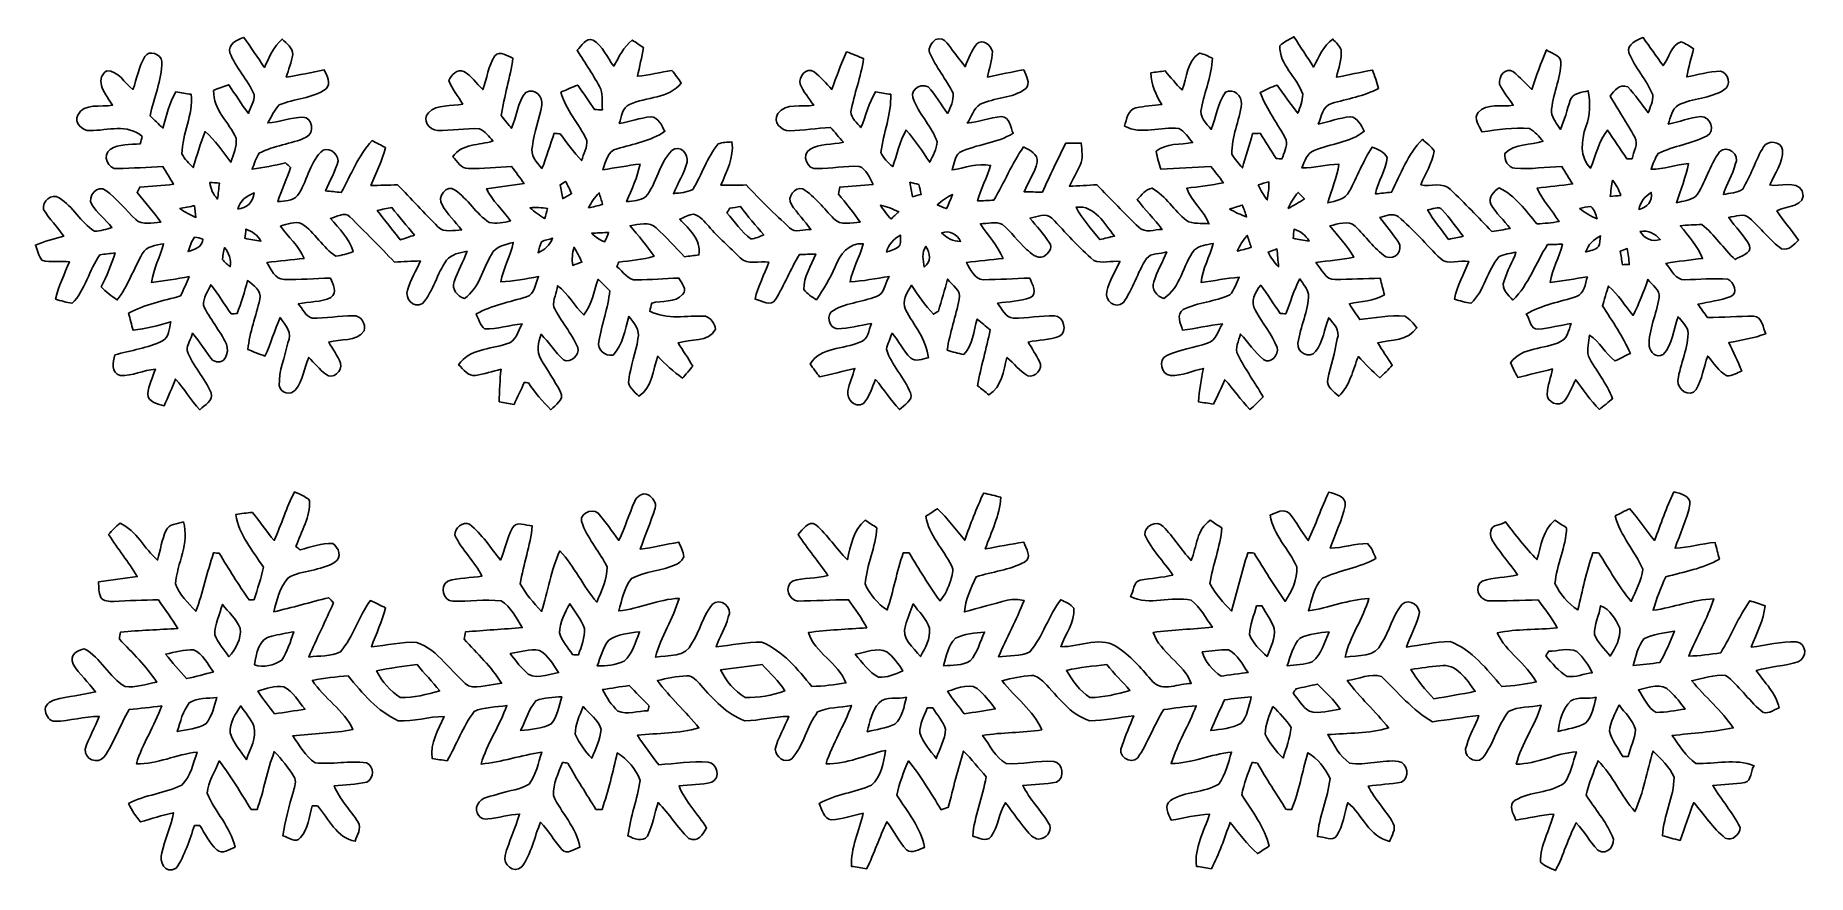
# Model space of a CAD drawing. Header units: centimetres. Extents: x -16 to 15.9, y -7.4 to 7.7.
import ezdxf

# ---------------------------------------------------------------- set-up
doc = ezdxf.new("R2010")
doc.units = ezdxf.units.CM
doc.header["$MEASUREMENT"] = 0
doc.layers.add('Layer 1', color=7, linetype='Continuous')

msp = doc.modelspace()

# ---------------------------------------------------------------- linework, layer by layer
at = {"layer": 'Layer 1', "color": 252}
for points, knots in [([(-12.49751, 7.39669), (-12.5409, 7.5498), (-12.35851, 7.63482), (-12.24598, 7.67292), (-12.24598, 7.67292), (-12.12144, 7.493), (-11.99762, 7.31273), (-11.87379, 7.13176), (-11.87379, 7.13176), (-11.78878, 7.31414), (-11.71258, 7.50852), (-11.55524, 7.64222), (-11.55524, 7.64222), (-11.47939, 7.56285), (-11.36297, 7.48806), (-11.36544, 7.36494), (-11.36544, 7.36494), (-11.3852, 7.22489), (-11.44411, 7.09366), (-11.48433, 6.95819), (-11.48433, 6.95819), (-11.25361, 6.98923), (-11.02748, 7.04603), (-10.79853, 7.08589), (-10.79853, 7.08589), (-10.75655, 6.98112), (-10.66624, 6.84601), (-10.76713, 6.74582), (-10.76713, 6.74582), (-11.01302, 6.56978), (-11.33863, 6.57366), (-11.60956, 6.45654), (-11.60956, 6.45654), (-11.70093, 6.36693), (-11.75032, 6.24276), (-11.81523, 6.13339), (-11.81523, 6.13339), (-11.60251, 6.14645), (-11.39931, 6.23253), (-11.18623, 6.23641), (-11.18623, 6.23641), (-11.00208, 6.23288), (-10.97104, 5.94995), (-11.12485, 5.8741), (-11.12485, 5.8741), (-11.39472, 5.74851), (-11.70411, 5.73017), (-11.96904, 5.59047), (-11.96904, 5.59047), (-12.02796, 5.50228), (-12.0583, 5.39856), (-12.09746, 5.30049), (-12.09746, 5.30049), (-11.89426, 5.32624), (-11.69353, 5.36751), (-11.49421, 5.41337), (-11.49421, 5.41337), (-11.46422, 5.38586), (-11.43423, 5.35834), (-11.40425, 5.33083), (-11.40425, 5.33083), (-11.47833, 5.12516), (-11.56476, 4.92442), (-11.63567, 4.71734), (-11.63567, 4.71734), (-11.51537, 4.73075), (-11.36756, 4.72158), (-11.2836, 4.82529), (-11.2836, 4.82529), (-11.10615, 5.06448), (-11.07511, 5.39327), (-10.86273, 5.6074), (-10.86273, 5.6074), (-10.75478, 5.73229), (-10.54806, 5.594), (-10.54911, 5.45359), (-10.54911, 5.45359), (-10.59498, 5.26133), (-10.70398, 5.09164), (-10.77666, 4.90926), (-10.77666, 4.90926), (-10.68246, 4.90044), (-10.58792, 4.89162), (-10.49338, 4.88244), (-10.49338, 4.88244), (-10.31593, 5.19712), (-10.18752, 5.54531), (-9.93846, 5.81378), (-9.93846, 5.81378), (-9.85661, 5.77356), (-9.77512, 5.73193), (-9.69433, 5.68889), (-9.69433, 5.68889), (-9.76313, 5.45465), (-9.86226, 5.23134), (-9.95892, 5.00733), (-9.95892, 5.00733), (-9.79946, 5.00803), (-9.64036, 5.01403), (-9.4809, 5.02003), (-9.4809, 5.02003), (-9.23502, 4.77061), (-8.99901, 4.51167), (-8.75206, 4.26403), (-8.75206, 4.26403), (-8.64164, 4.14584), (-8.46173, 4.20723), (-8.3252, 4.20723), (-8.3252, 4.20723), (-8.43739, 4.35998), (-8.59014, 4.48628), (-8.67481, 4.65808), (-8.67481, 4.65808), (-8.77958, 4.79743), (-8.58873, 5.03943), (-8.44479, 4.92442), (-8.44479, 4.92442), (-8.2102, 4.76356), (-8.06803, 4.49686), (-7.82955, 4.34164), (-7.82955, 4.34164), (-7.69938, 4.31306), (-7.56814, 4.33599), (-7.44326, 4.37268), (-7.44326, 4.37268), (-7.58931, 4.56353), (-7.76993, 4.7304), (-7.87682, 4.94877), (-7.87682, 4.94877), (-7.65246, 4.98263), (-7.42703, 5.01086), (-7.20161, 5.04014), (-7.20161, 5.04014), (-7.27393, 5.14421), (-7.35013, 5.24616), (-7.42491, 5.34811), (-7.42491, 5.34811), (-7.68456, 5.33471), (-7.94385, 5.31107), (-8.20385, 5.31107), (-8.20385, 5.31107), (-8.33543, 5.31107), (-8.40423, 5.44336), (-8.48572, 5.52556), (-8.48572, 5.52556), (-8.32273, 5.76368), (-8.00806, 5.73087), (-7.76182, 5.80778), (-7.76182, 5.80778), (-7.83625, 5.8868), (-7.90222, 5.98311), (-8.00453, 6.02791), (-8.00453, 6.02791), (-8.25818, 6.04308), (-8.50971, 5.99264), (-8.763, 5.99687), (-8.763, 5.99687), (-8.90799, 5.99757), (-9.04875, 6.19866), (-8.92493, 6.31331), (-8.92493, 6.31331), (-8.77041, 6.483), (-8.50441, 6.42161), (-8.3058, 6.47206), (-8.3058, 6.47206), (-8.38659, 6.61423), (-8.50018, 6.73947), (-8.55451, 6.89434), (-8.55451, 6.89434), (-8.51464, 6.99735), (-8.40599, 7.11341), (-8.28569, 7.06049), (-8.28569, 7.06049), (-8.1467, 6.98359), (-8.06027, 6.84177), (-7.94632, 6.73453), (-7.94632, 6.73453), (-7.86448, 6.93032), (-7.85248, 7.16351), (-7.72689, 7.33954), (-7.72689, 7.33954), (-7.63129, 7.44008), (-7.50288, 7.33637), (-7.40339, 7.29862), (-7.40339, 7.29862), (-7.44996, 6.94902), (-7.55968, 6.61211), (-7.61436, 6.26392), (-7.61436, 6.26392), (-7.56814, 6.20712), (-7.47536, 6.09318), (-7.42915, 6.03638), (-7.42915, 6.03638), (-7.3339, 6.24664), (-7.32331, 6.50346), (-7.16986, 6.68337), (-7.16986, 6.68337), (-6.99805, 6.77086), (-6.86012, 6.60329), (-6.88411, 6.4516), (-6.88411, 6.4516), (-6.92221, 6.20324), (-7.02416, 5.96759), (-7.04956, 5.71712), (-7.04956, 5.71712), (-7.09965, 5.55131), (-6.97371, 5.42608), (-6.87881, 5.31319), (-6.87881, 5.31319), (-6.79203, 5.52027), (-6.73911, 5.73934), (-6.65692, 5.94783), (-6.65692, 5.94783), (-6.63081, 5.94536), (-6.57825, 5.94007), (-6.55214, 5.93725), (-6.55214, 5.93725), (-6.42796, 5.77427), (-6.30484, 5.60881), (-6.16761, 5.45571), (-6.16761, 5.45571), (-6.13057, 5.5753), (-6.05825, 5.69595), (-6.07166, 5.82366), (-6.07166, 5.82366), (-6.21101, 6.11964), (-6.45231, 6.36305), (-6.53944, 6.68443), (-6.53944, 6.68443), (-6.43925, 6.73171), (-6.33836, 6.77651), (-6.23464, 6.81567), (-6.23464, 6.81567), (-6.13269, 6.67032), (-6.03285, 6.52357), (-5.93478, 6.37505), (-5.93478, 6.37505), (-5.88716, 6.37222), (-5.83953, 6.3694), (-5.79191, 6.36623), (-5.79191, 6.36623), (-5.79931, 6.49041), (-5.77779, 6.62199), (-5.82119, 6.74052), (-5.82119, 6.74052), (-5.9436, 6.98571), (-6.102, 7.21007), (-6.24699, 7.44149), (-6.24699, 7.44149), (-6.1655, 7.51558), (-6.08894, 7.6768), (-5.95771, 7.62459), (-5.95771, 7.62459), (-5.78414, 7.51769), (-5.71006, 7.31061), (-5.58588, 7.15574), (-5.58588, 7.15574), (-5.49134, 7.32296), (-5.4102, 7.50358), (-5.25357, 7.62388), (-5.25357, 7.62388), (-5.18654, 7.57837), (-5.11881, 7.53322), (-5.05107, 7.48841), (-5.05107, 7.48841), (-5.08035, 7.3152), (-5.12233, 7.14481), (-5.16008, 6.97336), (-5.16008, 6.97336), (-4.95018, 6.991), (-4.74592, 7.04603), (-4.53813, 7.07813), (-4.53813, 7.07813), (-4.48169, 7.00264), (-4.4256, 6.92679), (-4.37056, 6.84989), (-4.37056, 6.84989), (-4.59634, 6.56308), (-4.99886, 6.60753), (-5.30366, 6.46536), (-5.30366, 6.46536), (-5.43595, 6.40574), (-5.45006, 6.24593), (-5.48746, 6.12316), (-5.48746, 6.12316), (-5.2959, 6.15315), (-5.11281, 6.22688), (-4.91913, 6.24276), (-4.91913, 6.24276), (-4.78084, 6.23605), (-4.72546, 6.08471), (-4.6669, 5.98241), (-4.6669, 5.98241), (-4.92478, 5.80461), (-5.23416, 5.75663), (-5.52626, 5.66773), (-5.52626, 5.66773), (-5.70195, 5.6321), (-5.7337, 5.43454), (-5.78203, 5.2892), (-5.78203, 5.2892), (-5.55943, 5.32518), (-5.33788, 5.3654), (-5.11387, 5.39362), (-5.11387, 5.39362), (-5.1562, 5.15549), (-5.26591, 4.93924), (-5.35446, 4.71664), (-5.35446, 4.71664), (-5.23769, 4.72757), (-5.11457, 4.73781), (-5.01227, 4.8006), (-5.01227, 4.8006), (-4.80907, 5.04966), (-4.77026, 5.40526), (-4.54166, 5.63527), (-4.54166, 5.63527), (-4.39561, 5.75804), (-4.23228, 5.5693), (-4.26579, 5.4289), (-4.26579, 5.4289), (-4.31341, 5.22605), (-4.43618, 5.05213), (-4.51132, 4.85951), (-4.51132, 4.85951), (-4.39491, 4.87927), (-4.26826, 4.87821), (-4.16384, 4.93748), (-4.16384, 4.93748), (-3.99803, 5.20206), (-3.90772, 5.50933), (-3.70946, 5.75451), (-3.70946, 5.75451), (-3.63079, 5.78873), (-3.54259, 5.78344), (-3.45863, 5.78979), (-3.45863, 5.78979), (-3.41665, 5.50827), (-3.55953, 5.26239), (-3.6576, 5.0105), (-3.6576, 5.0105), (-3.50555, 5.01015), (-3.3528, 5.01156), (-3.2004, 5.0165), (-3.2004, 5.0165), (-2.95487, 4.74627), (-2.68923, 4.49439), (-2.42111, 4.24674), (-2.42111, 4.24674), (-2.32516, 4.13103), (-2.15194, 4.23721), (-2.03623, 4.21217), (-2.03623, 4.21217), (-2.14877, 4.36739), (-2.28247, 4.50674), (-2.38936, 4.66549), (-2.38936, 4.66549), (-2.47826, 4.7946), (-2.32586, 4.99145), (-2.18193, 4.94559), (-2.18193, 4.94559), (-1.96003, 4.80801), (-1.80587, 4.59034), (-1.62278, 4.40831), (-1.62278, 4.40831), (-1.50283, 4.28025), (-1.30598, 4.33987), (-1.15041, 4.34446), (-1.15041, 4.34446), (-1.26824, 4.52296), (-1.40758, 4.68559), (-1.53952, 4.85316), (-1.53952, 4.85316), (-1.53317, 4.89444), (-1.52647, 4.93571), (-1.51906, 4.97699), (-1.51906, 4.97699), (-1.31904, 4.99498), (-1.11795, 5.01368), (-0.91687, 5.02497), (-0.91687, 5.02497), (-0.97825, 5.14491), (-1.03505, 5.3019), (-1.16769, 5.35164), (-1.16769, 5.35164), (-1.41993, 5.36222), (-1.67217, 5.30754), (-1.9244, 5.31177), (-1.9244, 5.31177), (-2.09938, 5.28179), (-2.21686, 5.56154), (-2.0574, 5.65573), (-2.0574, 5.65573), (-1.88031, 5.76721), (-1.64924, 5.73687), (-1.45239, 5.78485), (-1.45239, 5.78485), (-1.52929, 5.87481), (-1.6069, 5.963), (-1.68381, 6.05226), (-1.68381, 6.05226), (-1.92899, 6.03991), (-2.17241, 5.99616), (-2.41794, 5.99299), (-2.41794, 5.99299), (-2.56858, 5.98523), (-2.73579, 6.15421), (-2.63208, 6.29991), (-2.63208, 6.29991), (-2.49379, 6.50346), (-2.19675, 6.40856), (-1.9872, 6.45019), (-1.9872, 6.45019), (-2.0701, 6.57719), (-2.17452, 6.6929), (-2.23308, 6.8326), (-2.23308, 6.8326), (-2.25531, 6.9596), (-2.12831, 7.1501), (-1.97803, 7.0545), (-1.97803, 7.0545), (-1.86267, 6.95889), (-1.76354, 6.84495), (-1.66088, 6.73594), (-1.66088, 6.73594), (-1.57515, 6.96277), (-1.49966, 7.19349), (-1.39488, 7.41257), (-1.39488, 7.41257), (-1.29152, 7.37694), (-1.18992, 7.33531), (-1.09008, 7.2898), (-1.09008, 7.2898), (-1.13136, 6.96242), (-1.26294, 6.65586), (-1.31621, 6.3313), (-1.31621, 6.3313), (-1.30881, 6.21418), (-1.20579, 6.13375), (-1.137, 6.04802), (-1.137, 6.04802), (-1.04634, 6.26181), (-0.99519, 6.49252), (-0.87454, 6.69325), (-0.87454, 6.69325), (-0.78352, 6.67808), (-0.69215, 6.66291), (-0.60078, 6.64774), (-0.60078, 6.64774), (-0.58173, 6.28791), (-0.73731, 5.95383), (-0.77646, 5.60141), (-0.77646, 5.60141), (-0.73554, 5.49628), (-0.64558, 5.42114), (-0.56444, 5.34635), (-0.56444, 5.34635), (-0.48719, 5.56683), (-0.43815, 5.79896), (-0.32385, 6.00463), (-0.32385, 6.00463), (-0.16298, 5.82612), (-0.0314, 5.62539), (0.10301, 5.42678), (0.10301, 5.42678), (0.15699, 5.5439), (0.23177, 5.66173), (0.23601, 5.79367), (0.23601, 5.79367), (0.1457, 6.06037), (-0.0695, 6.26322), (-0.17815, 6.52216), (-0.17815, 6.52216), (-0.28434, 6.70172), (-0.09349, 6.86012), (0.0762, 6.78392), (0.0762, 6.78392), (0.20602, 6.63504), (0.30762, 6.46359), (0.42474, 6.30449), (0.42474, 6.30449), (0.47696, 6.41844), (0.53375, 6.53556), (0.52282, 6.66574), (0.52282, 6.66574), (0.3997, 6.92079), (0.21061, 7.13881), (0.09878, 7.39951), (0.09878, 7.39951), (0.07091, 7.48947), (0.13935, 7.57696), (0.20391, 7.63235), (0.20391, 7.63235), (0.39405, 7.70749), (0.44732, 7.48912), (0.55033, 7.39352), (0.55033, 7.39352), (0.61242, 7.31132), (0.67522, 7.22771), (0.73766, 7.14481), (0.73766, 7.14481), (0.79269, 7.28839), (0.85372, 7.43162), (0.94897, 7.55368), (0.94897, 7.55368), (1.04951, 7.66092), (1.2125, 7.53392), (1.23014, 7.41645), (1.23014, 7.41645), (1.22978, 7.26052), (1.16769, 7.112), (1.14512, 6.95889), (1.14512, 6.95889), (1.36172, 7.00264), (1.57727, 7.05344), (1.79599, 7.08731), (1.79599, 7.08731), (1.83762, 6.98183), (1.92722, 6.84636), (1.82704, 6.74546), (1.82704, 6.74546), (1.58856, 6.57366), (1.26894, 6.59024), (1.00753, 6.46783), (1.00753, 6.46783), (0.89182, 6.38951), (0.85266, 6.2417), (0.77893, 6.13022), (0.77893, 6.13022), (0.98672, 6.14856), (1.18357, 6.23182), (1.39171, 6.24699), (1.39171, 6.24699), (1.54693, 6.25228), (1.5554, 6.04097), (1.60726, 5.94677), (1.60726, 5.94677), (1.30916, 5.76509), (0.94756, 5.75239), (0.63817, 5.60141), (0.63817, 5.60141), (0.55457, 5.52097), (0.53904, 5.39362), (0.50341, 5.28708), (0.50341, 5.28708), (0.73378, 5.32024), (0.96202, 5.41655), (1.19733, 5.36893), (1.19733, 5.36893), (1.13453, 5.1495), (1.022, 4.94877), (0.96344, 4.72828), (0.96344, 4.72828), (1.06116, 4.73181), (1.15711, 4.73816), (1.25589, 4.74169), (1.25589, 4.74169), (1.44568, 5.05601), (1.57939, 5.40138), (1.79176, 5.70265), (1.79176, 5.70265), (1.89794, 5.64303), (2.05916, 5.57495), (2.038, 5.42537), (2.038, 5.42537), (1.99214, 5.23522), (1.87889, 5.07118), (1.79987, 4.89444), (1.79987, 4.89444), (1.90606, 4.89373), (2.02177, 4.88738), (2.13078, 4.88562), (2.13078, 4.88562), (2.26801, 5.18125), (2.40101, 5.47899), (2.5527, 5.76756), (2.5527, 5.76756), (2.6222, 5.76827), (2.76119, 5.76968), (2.83069, 5.77003), (2.83069, 5.77003), (2.83774, 5.6388), (2.87055, 5.49769), (2.80952, 5.37457), (2.80952, 5.37457), (2.74849, 5.24616), (2.68146, 5.12057), (2.61691, 4.99357), (2.61691, 4.99357), (2.78236, 4.99992), (2.94711, 5.01121), (3.11256, 5.02144), (3.11256, 5.02144), (3.35986, 4.76179), (3.60962, 4.50356), (3.86786, 4.2545), (3.86786, 4.2545), (3.97722, 4.14055), (4.15396, 4.21922), (4.28484, 4.21499), (4.28484, 4.21499), (4.15184, 4.40831), (3.97792, 4.56882), (3.8354, 4.75474), (3.8354, 4.75474), (3.91336, 4.83623), (3.98992, 4.93501), (4.10669, 4.96006), (4.10669, 4.96006), (4.35222, 4.81259), (4.50462, 4.55718), (4.72264, 4.37691), (4.72264, 4.37691), (4.84434, 4.30671), (4.99533, 4.33423), (5.13045, 4.31624), (5.13045, 4.31624), (5.03696, 4.55542), (4.81965, 4.7177), (4.72863, 4.95723), (4.72863, 4.95723), (4.94947, 4.98687), (5.17243, 5.01227), (5.3915, 5.05707), (5.3915, 5.05707), (5.31671, 5.15479), (5.24016, 5.2511), (5.16396, 5.34741), (5.16396, 5.34741), (4.8641, 5.33647), (4.56424, 5.31283), (4.26508, 5.29978), (4.26508, 5.29978), (4.22875, 5.4042), (4.19806, 5.51286), (4.18112, 5.62187), (4.18112, 5.62187), (4.35857, 5.77462), (4.61821, 5.73758), (4.83588, 5.77885), (4.83588, 5.77885), (4.76144, 5.86952), (4.69582, 5.97676), (4.58893, 6.03215), (4.58893, 6.03215), (4.26191, 6.07413), (3.91619, 5.91044), (3.60927, 6.0773), (3.60927, 6.0773), (3.64666, 6.18878), (3.6703, 6.37646), (3.816, 6.4075), (3.816, 6.4075), (3.96875, 6.43572), (4.12574, 6.44596), (4.28096, 6.46465), (4.28096, 6.46465), (4.17124, 6.63928), (4.08517, 6.82625), (4.08587, 7.03615), (4.08587, 7.03615), (4.17124, 7.04674), (4.25662, 7.05732), (4.34234, 7.0679), (4.34234, 7.0679), (4.43971, 6.95219), (4.53637, 6.83295), (4.64573, 6.72677), (4.64573, 6.72677), (4.73675, 6.94443), (4.73181, 7.25382), (4.95688, 7.38928), (4.95688, 7.38928), (5.04049, 7.37341), (5.11598, 7.33284), (5.19289, 7.29827), (5.19289, 7.29827), (5.17666, 6.98817), (5.05531, 6.70066), (4.99286, 6.40045), (4.99286, 6.40045), (4.94665, 6.24558), (5.08317, 6.12458), (5.17172, 6.01733), (5.17172, 6.01733), (5.25992, 6.23676), (5.28814, 6.48652), (5.42466, 6.68443), (5.42466, 6.68443), (5.58518, 6.76204), (5.721, 6.62129), (5.71571, 6.47524), (5.71571, 6.47524), (5.67725, 6.17044), (5.53473, 5.88292), (5.54108, 5.57142), (5.54108, 5.57142), (5.59117, 5.48005), (5.66526, 5.40385), (5.73087, 5.32236), (5.73087, 5.32236), (5.79191, 5.52873), (5.85858, 5.73334), (5.91538, 5.94113), (5.91538, 5.94113), (5.96018, 5.94289), (6.00534, 5.94466), (6.05084, 5.94607), (6.05084, 5.94607), (6.14751, 5.79543), (6.24417, 5.64444), (6.34012, 5.4924), (6.34012, 5.4924), (6.36587, 5.49028), (6.41809, 5.48605), (6.44384, 5.48393), (6.44384, 5.48393), (6.47771, 5.59364), (6.54332, 5.70618), (6.52286, 5.8233), (6.52286, 5.8233), (6.37222, 6.11293), (6.16867, 6.37505), (6.05367, 6.68302), (6.05367, 6.68302), (6.1528, 6.72994), (6.25157, 6.7751), (6.35494, 6.81355), (6.35494, 6.81355), (6.47982, 6.64563), (6.60012, 6.47382), (6.72888, 6.30837), (6.72888, 6.30837), (6.77404, 6.41667), (6.81214, 6.52886), (6.81743, 6.64774), (6.81743, 6.64774), (6.72289, 6.95925), (6.39057, 7.17656), (6.40644, 7.52193), (6.40644, 7.52193), (6.47735, 7.5946), (6.57119, 7.63552), (6.65903, 7.68385), (6.65903, 7.68385), (6.77686, 7.50182), (6.89504, 7.31943), (7.01428, 7.13775), (7.01428, 7.13775), (7.106, 7.32084), (7.18961, 7.51664), (7.36036, 7.64187), (7.36036, 7.64187), (7.41468, 7.58049), (7.47889, 7.52299), (7.5117, 7.44573), (7.5117, 7.44573), (7.52052, 7.27745), (7.46901, 7.11659), (7.42386, 6.95678), (7.42386, 6.95678), (7.64187, 6.99135), (7.8553, 7.04815), (8.07297, 7.08519), (8.07297, 7.08519), (8.11742, 6.97724), (8.14952, 6.86682), (8.18515, 6.75499), (8.18515, 6.75499), (7.91986, 6.61458), (7.61965, 6.56766), (7.33496, 6.48335), (7.33496, 6.48335), (7.17374, 6.43572), (7.15504, 6.24558), (7.09754, 6.11364), (7.09754, 6.11364), (7.29086, 6.15244), (7.47783, 6.22582), (7.67503, 6.24417), (7.67503, 6.24417), (7.81226, 6.2357), (7.86836, 6.08577), (7.92727, 5.98346), (7.92727, 5.98346), (7.66339, 5.77568), (7.32367, 5.76157), (7.02522, 5.63774), (7.02522, 5.63774), (6.8894, 5.59118), (6.85236, 5.4416), (6.80261, 5.32412), (6.80261, 5.32412), (7.02663, 5.31989), (7.24464, 5.39291), (7.46866, 5.38903), (7.46866, 5.38903), (7.4422, 5.14597), (7.32825, 4.9276), (7.26863, 4.693), (7.26863, 4.693), (7.40798, 4.73216), (7.58366, 4.75403), (7.65563, 4.89938), (7.65563, 4.89938), (7.80133, 5.16149), (7.90434, 5.44583), (8.06697, 5.69913), (8.06697, 5.69913), (8.16434, 5.65221), (8.28816, 5.6194), (8.33579, 5.51109), (8.33579, 5.51109), (8.32414, 5.27473), (8.16046, 5.08564), (8.13082, 4.85387), (8.13082, 4.85387), (8.22607, 4.86481), (8.32132, 4.87539), (8.41692, 4.88632), (8.41692, 4.88632), (8.58061, 5.21617), (8.71044, 5.56824), (8.9722, 5.83847), (8.9722, 5.83847), (9.04734, 5.7718), (9.13412, 5.71183), (9.18457, 5.62257), (9.18457, 5.62257), (9.15458, 5.40597), (9.02088, 5.22076), (8.94468, 5.01932), (8.94468, 5.01932), (9.11401, 4.97734), (9.3472, 5.08176), (9.48161, 4.93289), (9.48161, 4.93289), (9.7342, 4.68771), (9.97867, 4.43442), (10.22315, 4.18112), (10.22315, 4.18112), (10.3318, 4.197), (10.44328, 4.21323), (10.55264, 4.23122), (10.55264, 4.23122), (10.44152, 4.38079), (10.29688, 4.50709), (10.20727, 4.67113), (10.20727, 4.67113), (10.14307, 4.78966), (10.26407, 4.90573), (10.35685, 4.96464), (10.35685, 4.96464), (10.64436, 4.82882), (10.83416, 4.55154), (11.03559, 4.31412), (11.03559, 4.31412), (11.16824, 4.32329), (11.30265, 4.33564), (11.43423, 4.35822), (11.43423, 4.35822), (11.30371, 4.55965), (11.13261, 4.7371), (11.03947, 4.96111), (11.03947, 4.96111), (11.25079, 4.98616), (11.46422, 5.00698), (11.67553, 5.0352), (11.67553, 5.0352), (11.61168, 5.13962), (11.54712, 5.24298), (11.48327, 5.34635), (11.48327, 5.34635), (11.20211, 5.34176), (10.91988, 5.29555), (10.63942, 5.31707), (10.63942, 5.31707), (10.50925, 5.32906), (10.44293, 5.467), (10.45774, 5.58518), (10.45774, 5.58518), (10.63625, 5.76545), (10.91918, 5.72805), (11.1446, 5.80708), (11.1446, 5.80708), (11.06805, 5.88574), (11.00067, 5.97853), (10.90189, 6.03003), (10.90189, 6.03003), (10.61438, 6.06319), (10.32722, 6.00639), (10.04252, 5.97394), (10.04252, 5.97394), (10.00407, 6.0833), (9.88025, 6.20959), (9.9762, 6.32178), (9.9762, 6.32178), (10.12931, 6.50205), (10.40518, 6.41032), (10.60944, 6.45089), (10.60944, 6.45089), (10.52618, 6.57754), (10.42176, 6.69325), (10.36214, 6.83295), (10.36214, 6.83295), (10.33851, 6.95854), (10.46551, 7.15292), (10.61473, 7.05167), (10.61473, 7.05167), (10.73185, 6.95607), (10.8331, 6.84212), (10.94281, 6.73735), (10.94281, 6.73735), (11.02395, 6.97583), (11.10827, 7.2136), (11.20528, 7.44608), (11.20528, 7.44608), (11.28324, 7.38611), (11.4487, 7.36247), (11.46598, 7.23759), (11.46598, 7.23759), (11.47127, 6.92326), (11.30512, 6.63751), (11.29665, 6.3246), (11.29665, 6.3246), (11.31429, 6.20783), (11.39578, 6.11399), (11.45681, 6.01698), (11.45681, 6.01698), (11.5376, 6.18349), (11.57393, 6.36623), (11.63532, 6.53979), (11.63532, 6.53979), (11.67694, 6.67702), (11.84451, 6.67738), (11.95881, 6.71336), (11.95881, 6.71336), (11.99832, 6.49711), (11.99656, 6.27345), (11.91577, 6.06531), (11.91577, 6.06531), (11.83499, 5.81695), (11.80006, 5.51991), (11.99762, 5.31848), (11.99762, 5.31848), (12.09746, 5.54743), (12.14684, 5.80355), (12.30383, 6.00428), (12.30383, 6.00428), (12.42095, 5.83389), (12.53702, 5.66173), (12.65237, 5.48922), (12.65237, 5.48922), (12.67672, 5.48887), (12.72505, 5.48781), (12.74939, 5.48746), (12.74939, 5.48746), (12.77161, 5.61411), (12.87074, 5.75345), (12.79525, 5.87834), (12.79525, 5.87834), (12.6552, 6.12916), (12.49645, 6.3694), (12.35216, 6.61741), (12.35216, 6.61741), (12.43401, 6.71371), (12.51479, 6.83719), (12.67001, 6.78321), (12.67001, 6.78321), (12.80654, 6.63857), (12.9159, 6.471), (13.03937, 6.31507), (13.03937, 6.31507), (13.07218, 6.41985), (13.13145, 6.52427), (13.12157, 6.63646), (13.12157, 6.63646), (13.01256, 6.90845), (12.79807, 7.1247), (12.68977, 7.39669), (12.68977, 7.39669), (12.64955, 7.55579), (12.83406, 7.62071), (12.948, 7.66904), (12.948, 7.66904), (13.06689, 7.50076), (13.18366, 7.33143), (13.30748, 7.16668), (13.30748, 7.16668), (13.41826, 7.30391), (13.44436, 7.53145), (13.62992, 7.59319), (13.62992, 7.59319), (13.71141, 7.56532), (13.78232, 7.51452), (13.8557, 7.46936), (13.8557, 7.46936), (13.81196, 7.30003), (13.76539, 7.1314), (13.73187, 6.95995), (13.73187, 6.95995), (13.93296, 6.99876), (14.13051, 7.05944), (14.33724, 7.06473), (14.33724, 7.06473), (14.48576, 7.04074), (14.54221, 6.80685), (14.40286, 6.72888), (14.40286, 6.72888), (14.15697, 6.56837), (13.83912, 6.58389), (13.57877, 6.45513), (13.57877, 6.45513), (13.46588, 6.37787), (13.43695, 6.23429), (13.39956, 6.11188), (13.39956, 6.11188), (13.59641, 6.14927), (13.78479, 6.23147), (13.98552, 6.24805), (13.98552, 6.24805), (14.15732, 6.25369), (14.25575, 5.98805), (14.10053, 5.90268), (14.10053, 5.90268), (13.82148, 5.75874), (13.49975, 5.71994), (13.21788, 5.58306), (13.21788, 5.58306), (13.16073, 5.49628), (13.12227, 5.39891), (13.09017, 5.30049), (13.09017, 5.30049), (13.31842, 5.2899), (13.53432, 5.38903), (13.76186, 5.40032), (13.76186, 5.40032), (13.72164, 5.15691), (13.61546, 4.93289), (13.55055, 4.69653), (13.55055, 4.69653), (13.6652, 4.72616), (13.78832, 4.74239), (13.89062, 4.80695), (13.89062, 4.80695), (14.0776, 5.05001), (14.13475, 5.36893), (14.32313, 5.61093), (14.32313, 5.61093), (14.45119, 5.75839), (14.71083, 5.55801), (14.60606, 5.38692), (14.60606, 5.38692), (14.56231, 5.19571), (14.44484, 5.03096), (14.39192, 4.84188), (14.39192, 4.84188), (14.50728, 4.87398), (14.63957, 4.8708), (14.74047, 4.94171), (14.74047, 4.94171), (14.88652, 5.18407), (14.97048, 5.45924), (15.11441, 5.70265), (15.11441, 5.70265), (15.19379, 5.83177), (15.42768, 5.80672), (15.45837, 5.65009), (15.45837, 5.65009), (15.46754, 5.41408), (15.31902, 5.22146), (15.22659, 5.0165), (15.22659, 5.0165), (15.41145, 4.97487), (15.69085, 5.10999), (15.81326, 4.90961), (15.81326, 4.90961), (15.90357, 4.62421), (15.51093, 4.63585), (15.35465, 4.54942), (15.35465, 4.54942), (15.47107, 4.36457), (15.62382, 4.20476), (15.74659, 4.02378), (15.74659, 4.02378), (15.66016, 3.94617), (15.57831, 3.83611), (15.44073, 3.86397), (15.44073, 3.86397), (15.22377, 4.02378), (15.06079, 4.2418), (14.86217, 4.42101), (14.86217, 4.42101), (14.75811, 4.5212), (14.60994, 4.44606), (14.48752, 4.43265), (14.48752, 4.43265), (14.60359, 4.25768), (14.76728, 4.11445), (14.86394, 3.92747), (14.86394, 3.92747), (14.90945, 3.77507), (14.68332, 3.73874), (14.60535, 3.67242), (14.60535, 3.67242), (14.39616, 3.87279), (14.23352, 4.12256), (14.00598, 4.30212), (14.00598, 4.30212), (13.87404, 4.30424), (13.74493, 4.29507), (13.61546, 4.28378), (13.61546, 4.28378), (13.76468, 4.09857), (13.92061, 3.91478), (14.01868, 3.6957), (14.01868, 3.6957), (13.79784, 3.66395), (13.57595, 3.64561), (13.35722, 3.60327), (13.35722, 3.60327), (13.45706, 3.49709), (13.52832, 3.302), (13.69836, 3.30976), (13.69836, 3.30976), (13.95554, 3.31258), (14.21342, 3.34292), (14.47094, 3.3214), (14.47094, 3.3214), (14.57854, 3.27166), (14.66885, 3.06141), (14.52386, 3.01025), (14.52386, 3.01025), (14.33407, 2.93723), (14.13122, 2.9143), (13.93437, 2.8702), (13.93437, 2.8702), (13.98905, 2.78941), (14.04796, 2.71074), (14.10582, 2.63137), (14.10582, 2.63137), (14.3831, 2.63208), (14.66003, 2.65642), (14.93767, 2.65359), (14.93767, 2.65359), (15.09501, 2.64795), (15.10489, 2.44016), (15.15463, 2.33856), (15.15463, 2.33856), (14.94084, 2.25637), (14.71224, 2.22462), (14.48894, 2.17946), (14.48894, 2.17946), (14.57007, 2.01048), (14.65121, 1.84256), (14.72318, 1.66864), (14.72318, 1.66864), (14.63675, 1.63618), (14.55208, 1.57656), (14.45648, 1.58362), (14.45648, 1.58362), (14.30408, 1.65559), (14.22294, 1.81857), (14.10935, 1.9364), (14.10935, 1.9364), (14.03632, 1.73778), (14.00739, 1.51977), (13.90332, 1.3335), (13.90332, 1.3335), (13.78656, 1.18039), (13.55443, 1.33138), (13.57348, 1.49789), (13.57348, 1.49789), (13.61087, 1.80234), (13.77244, 2.08598), (13.75445, 2.39924), (13.75445, 2.39924), (13.71318, 2.49308), (13.6398, 2.56716), (13.57524, 2.64513), (13.57524, 2.64513), (13.48528, 2.42323), (13.48811, 2.13995), (13.30678, 1.96391), (13.30678, 1.96391), (13.17519, 1.88913), (13.07888, 2.00695), (13.05384, 2.11208), (13.05384, 2.11208), (13.04607, 2.41512), (13.1893, 2.69311), (13.2334, 2.98803), (13.2334, 2.98803), (13.25562, 3.1302), (13.10358, 3.21451), (13.03373, 3.31788), (13.03373, 3.31788), (12.95717, 3.09668), (12.87357, 2.8769), (12.76703, 2.66806), (12.76703, 2.66806), (12.61921, 2.84445), (12.49927, 3.04588), (12.32288, 3.19617), (12.32288, 3.19617), (12.29572, 3.10727), (12.24209, 2.92911), (12.21493, 2.83986), (12.21493, 2.83986), (12.39379, 2.56293), (12.58429, 2.28953), (12.71658, 1.98579), (12.71658, 1.98579), (12.6238, 1.94063), (12.53631, 1.88524), (12.43965, 1.85067), (12.43965, 1.85067), (12.26432, 1.98402), (12.16554, 2.19251), (11.98174, 2.31528), (11.98174, 2.31528), (11.97257, 2.1904), (11.92953, 2.06163), (11.96164, 1.93781), (11.96164, 1.93781), (12.09357, 1.67499), (12.29219, 1.44709), (12.39555, 1.16875), (12.39555, 1.16875), (12.3377, 1.12113), (12.22163, 1.02517), (12.16378, 0.97755), (12.16378, 0.97755), (11.99515, 1.13383), (11.87309, 1.32997), (11.73304, 1.51024), (11.73304, 1.51024), (11.66389, 1.38501), (11.62156, 1.24389), (11.53231, 1.13065), (11.53231, 1.13065), (11.43564, 1.01071), (11.21057, 1.10278), (11.21727, 1.25342), (11.21727, 1.25342), (11.22856, 1.40723), (11.28571, 1.55363), (11.31358, 1.70462), (11.31358, 1.70462), (11.10544, 1.65347), (10.89766, 1.60161), (10.68952, 1.55258), (10.68952, 1.55258), (10.64542, 1.64077), (10.59392, 1.72473), (10.56181, 1.81751), (10.56181, 1.81751), (10.7636, 2.11067), (11.16859, 2.04682), (11.45963, 2.19604), (11.45963, 2.19604), (11.58946, 2.25002), (11.6078, 2.40594), (11.65119, 2.52201), (11.65119, 2.52201), (11.45293, 2.49202), (11.2589, 2.43769), (11.05888, 2.42253), (11.05888, 2.42253), (10.91882, 2.40136), (10.9026, 2.62431), (10.84298, 2.69381), (10.84298, 2.69381), (11.1252, 2.85221), (11.44341, 2.91571), (11.74997, 3.00673), (11.74997, 3.00673), (11.88685, 3.0667), (11.90272, 3.23568), (11.94329, 3.36127), (11.94329, 3.36127), (11.71928, 3.33163), (11.49738, 3.28718), (11.27266, 3.26249), (11.27266, 3.26249), (11.30335, 3.50414), (11.4427, 3.71334), (11.49244, 3.95041), (11.49244, 3.95041), (11.40354, 3.94794), (11.31499, 3.94511), (11.22715, 3.94194), (11.22715, 3.94194), (11.01055, 3.6135), (10.88884, 3.22615), (10.60344, 2.94393), (10.60344, 2.94393), (10.52089, 3.04271), (10.37802, 3.13514), (10.4454, 3.29071), (10.4454, 3.29071), (10.49373, 3.47098), (10.60415, 3.62761), (10.65671, 3.80683), (10.65671, 3.80683), (10.55299, 3.78495), (10.44328, 3.77543), (10.34979, 3.72286), (10.34979, 3.72286), (10.13319, 3.47839), (10.09332, 3.10974), (9.84885, 2.88678), (9.84885, 2.88678), (9.74513, 2.90266), (9.64706, 2.92947), (9.54899, 2.96333), (9.54899, 2.96333), (9.59908, 3.20252), (9.72326, 3.41348), (9.80863, 3.63926), (9.80863, 3.63926), (9.64918, 3.6703), (9.43857, 3.56694), (9.30063, 3.69006), (9.30063, 3.69006), (9.04381, 3.93947), (8.81309, 4.21605), (8.53863, 4.44641), (8.53863, 4.44641), (8.44127, 4.52543), (8.31391, 4.451), (8.20843, 4.43301), (8.20843, 4.43301), (8.31391, 4.28131), (8.43915, 4.14443), (8.54075, 3.98956), (8.54075, 3.98956), (8.63565, 3.83293), (8.47831, 3.65936), (8.31462, 3.72216), (8.31462, 3.72216), (8.09942, 3.87279), (7.95126, 4.09293), (7.76464, 4.2732), (7.76464, 4.2732), (7.63552, 4.39208), (7.4549, 4.30706), (7.30744, 4.28202), (7.30744, 4.28202), (7.45384, 4.0961), (7.61647, 3.92042), (7.74065, 3.71722), (7.74065, 3.71722), (7.51452, 3.66818), (7.28274, 3.65619), (7.05485, 3.61985), (7.05485, 3.61985), (7.16033, 3.51155), (7.22418, 3.29988), (7.40304, 3.31399), (7.40304, 3.31399), (7.67221, 3.31858), (7.94173, 3.32881), (8.21161, 3.33622), (8.21161, 3.33622), (8.24089, 3.23603), (8.26064, 3.13937), (8.29028, 3.03671), (8.29028, 3.03671), (8.0959, 2.93123), (7.87294, 2.91712), (7.65951, 2.87902), (7.65951, 2.87902), (7.7149, 2.78059), (7.77946, 2.68817), (7.84366, 2.59468), (7.84366, 2.59468), (8.11248, 2.62714), (8.38376, 2.67511), (8.65505, 2.65501), (8.65505, 2.65501), (8.74712, 2.61091), (8.80533, 2.52095), (8.87342, 2.44792), (8.87342, 2.44792), (8.71679, 2.21403), (8.41446, 2.22814), (8.16822, 2.17699), (8.16822, 2.17699), (8.25394, 2.04117), (8.34355, 1.90676), (8.43068, 1.77094), (8.43068, 1.77094), (8.35942, 1.69192), (8.28393, 1.61643), (8.20455, 1.54552), (8.20455, 1.54552), (8.0705, 1.66793), (7.94456, 1.7974), (7.81932, 1.92793), (7.81932, 1.92793), (7.71701, 1.68204), (7.6708, 1.39982), (7.46689, 1.21214), (7.46689, 1.21214), (7.38576, 1.29787), (7.23688, 1.38077), (7.26828, 1.51941), (7.26828, 1.51941), (7.32331, 1.76248), (7.39775, 2.00096), (7.43973, 2.24684), (7.43973, 2.24684), (7.49688, 2.40383), (7.37658, 2.51989), (7.28733, 2.62573), (7.28733, 2.62573), (7.20584, 2.42676), (7.18679, 2.19075), (7.04815, 2.01789), (7.04815, 2.01789), (6.94549, 1.87748), (6.70419, 2.00625), (6.73171, 2.16747), (6.73171, 2.16747), (6.77122, 2.46662), (6.92291, 2.74355), (6.92397, 3.04941), (6.92397, 3.04941), (6.89892, 3.15419), (6.82307, 3.23638), (6.76734, 3.32528), (6.76734, 3.32528), (6.65127, 3.12949), (6.60435, 2.90336), (6.51263, 2.69663), (6.51263, 2.69663), (6.48652, 2.6984), (6.43502, 2.70228), (6.40927, 2.70404), (6.40927, 2.70404), (6.29638, 2.87584), (6.18384, 3.04765), (6.06213, 3.21239), (6.06213, 3.21239), (5.95947, 3.09457), (5.86458, 2.90442), (5.96512, 2.75872), (5.96512, 2.75872), (6.09353, 2.53471), (6.25863, 2.3308), (6.35811, 2.09056), (6.35811, 2.09056), (6.39304, 1.96039), (6.2424, 1.78188), (6.10941, 1.87537), (6.10941, 1.87537), (5.95418, 2.00978), (5.83847, 2.18369), (5.69877, 2.33292), (5.69877, 2.33292), (5.6709, 2.21051), (5.58271, 2.07504), (5.65291, 1.95157), (5.65291, 1.95157), (5.78802, 1.69439), (5.95665, 1.45627), (6.10376, 1.20509), (6.10376, 1.20509), (6.02968, 1.1243), (5.95101, 1.04775), (5.86846, 0.97543), (5.86846, 0.97543), (5.70195, 1.14124), (5.57601, 1.34232), (5.41408, 1.51201), (5.41408, 1.51201), (5.35058, 1.36278), (5.28391, 1.21461), (5.21088, 1.06998), (5.21088, 1.06998), (5.11986, 1.08479), (5.0292, 1.09961), (4.93889, 1.11407), (4.93889, 1.11407), (4.95723, 1.31657), (4.99322, 1.51659), (5.03026, 1.71591), (5.03026, 1.71591), (4.83447, 1.66829), (4.6422, 1.58044), (4.43865, 1.58679), (4.43865, 1.58679), (4.26544, 1.60584), (4.20899, 1.87219), (4.36951, 1.94416), (4.36951, 1.94416), (4.59952, 2.05634), (4.86057, 2.08809), (5.10222, 2.16923), (5.10222, 2.16923), (5.25709, 2.21439), (5.29308, 2.39677), (5.37175, 2.51707), (5.37175, 2.51707), (5.13221, 2.48567), (4.89514, 2.43522), (4.65561, 2.40277), (4.65561, 2.40277), (4.61645, 2.51778), (4.53531, 2.68817), (4.6676, 2.77354), (4.6676, 2.77354), (4.92972, 2.90442), (5.23628, 2.91641), (5.50404, 3.03601), (5.50404, 3.03601), (5.58588, 3.12632), (5.62398, 3.24591), (5.67372, 3.35492), (5.67372, 3.35492), (5.44407, 3.33939), (5.21864, 3.28789), (4.99039, 3.26073), (4.99039, 3.26073), (5.01297, 3.50908), (5.14385, 3.72745), (5.20665, 3.96522), (5.20665, 3.96522), (5.09164, 3.93594), (4.96041, 3.92818), (4.86692, 3.8481), (4.86692, 3.8481), (4.65561, 3.57717), (4.62351, 3.169), (4.31729, 2.97497), (4.31729, 2.97497), (4.19594, 3.00814), (4.0827, 3.1436), (4.13597, 3.27237), (4.13597, 3.27237), (4.19806, 3.45899), (4.29542, 3.63114), (4.3688, 3.81282), (4.3688, 3.81282), (4.25591, 3.77155), (4.08693, 3.80012), (4.00332, 3.69076), (4.00332, 3.69076), (3.84069, 3.44099), (3.76132, 3.1436), (3.58916, 2.90019), (3.58916, 2.90019), (3.43994, 2.77107), (3.25191, 2.9404), (3.28965, 3.09845), (3.28965, 3.09845), (3.33516, 3.29142), (3.44734, 3.45899), (3.52531, 3.63961), (3.52531, 3.63961), (3.37361, 3.66007), (3.20181, 3.59093), (3.05682, 3.65866), (3.05682, 3.65866), (2.78236, 3.88902), (2.55129, 4.16454), (2.29905, 4.41748), (2.29905, 4.41748), (2.19146, 4.53073), (2.03659, 4.43865), (1.90712, 4.41854), (1.90712, 4.41854), (2.02494, 4.27602), (2.15124, 4.13914), (2.25178, 3.98357), (2.25178, 3.98357), (2.33221, 3.86927), (2.23414, 3.78601), (2.15618, 3.73133), (2.15618, 3.73133), (2.02177, 3.67806), (1.93322, 3.7846), (1.84679, 3.85692), (1.84679, 3.85692), (1.69016, 3.99521), (1.57162, 4.17124), (1.41252, 4.30601), (1.41252, 4.30601), (1.29117, 4.37092), (1.14582, 4.31518), (1.01459, 4.31906), (1.01459, 4.31906), (1.14794, 4.1081), (1.32397, 3.92501), (1.42452, 3.69358), (1.42452, 3.69358), (1.20403, 3.66642), (0.98213, 3.65442), (0.76306, 3.61844), (0.76306, 3.61844), (0.8382, 3.49885), (0.90452, 3.31682), (1.07033, 3.31117), (1.07033, 3.31117), (1.34832, 3.31294), (1.62631, 3.33199), (1.90429, 3.33975), (1.90429, 3.33975), (1.94486, 3.2325), (2.05775, 3.0674), (1.91523, 2.9912), (1.91523, 2.9912), (1.72755, 2.92029), (1.52153, 2.91853), (1.32468, 2.88784), (1.32468, 2.88784), (1.39947, 2.78201), (1.46473, 2.63208), (1.61043, 2.61796), (1.61043, 2.61796), (1.85632, 2.61938), (2.10009, 2.66735), (2.34668, 2.66136), (2.34668, 2.66136), (2.51672, 2.65395), (2.59009, 2.37949), (2.43805, 2.2927), (2.43805, 2.2927), (2.25919, 2.22497), (2.06128, 2.22709), (1.87537, 2.18969), (1.87537, 2.18969), (1.9431, 2.07186), (2.01507, 1.95756), (2.07963, 1.83727), (2.07963, 1.83727), (2.14806, 1.71203), (1.99919, 1.53635), (1.86619, 1.58397), (1.86619, 1.58397), (1.72191, 1.66652), (1.62137, 1.80552), (1.4926, 1.90817), (1.4926, 1.90817), (1.42628, 1.67005), (1.39982, 1.38077), (1.16875, 1.23754), (1.16875, 1.23754), (1.09996, 1.29258), (1.03187, 1.34796), (0.96414, 1.4037), (0.96414, 1.4037), (1.01988, 1.74308), (1.12501, 2.07151), (1.19098, 2.40912), (1.19098, 2.40912), (1.11266, 2.47403), (1.03576, 2.53894), (0.95814, 2.60315), (0.95814, 2.60315), (0.89006, 2.39077), (0.88406, 2.13113), (0.71614, 1.96568), (0.71614, 1.96568), (0.61313, 1.98332), (0.51541, 2.01083), (0.41734, 2.04435), (0.41734, 2.04435), (0.46249, 2.35585), (0.57044, 2.65324), (0.63324, 2.96086), (0.63324, 2.96086), (0.67698, 3.11856), (0.49812, 3.20922), (0.42404, 3.32387), (0.42404, 3.32387), (0.37006, 3.1309), (0.31503, 2.93793), (0.25823, 2.74532), (0.25823, 2.74532), (0.23566, 2.73156), (0.19085, 2.70334), (0.16827, 2.68958), (0.16827, 2.68958), (0.02187, 2.85186), (-0.10795, 3.02683), (-0.22543, 3.21098), (-0.22543, 3.21098), (-0.30057, 3.08222), (-0.41381, 2.92312), (-0.33126, 2.77213), (-0.33126, 2.77213), (-0.18344, 2.48885), (0.04445, 2.23767), (0.07796, 1.90676), (0.07796, 1.90676), (-0.02611, 1.89054), (-0.15452, 1.82139), (-0.24659, 1.90429), (-0.24659, 1.90429), (-0.37888, 2.03447), (-0.45085, 2.21121), (-0.57468, 2.34879), (-0.57468, 2.34879), (-0.61489, 2.25496), (-0.64946, 2.159), (-0.67839, 2.06093), (-0.67839, 2.06093), (-0.58667, 1.77341), (-0.35948, 1.55152), (-0.24306, 1.27459), (-0.24306, 1.27459), (-0.19015, 1.13524), (-0.3623, 1.05939), (-0.44097, 0.97473), (-0.44097, 0.97473), (-0.60078, 1.14088), (-0.72249, 1.33809), (-0.87136, 1.51306), (-0.87136, 1.51306), (-0.9398, 1.36737), (-0.98354, 1.20509), (-1.08867, 1.08021), (-1.08867, 1.08021), (-1.25801, 0.99166), (-1.397, 1.15958), (-1.37125, 1.30951), (-1.37125, 1.30951), (-1.34585, 1.44956), (-1.28729, 1.58044), (-1.2446, 1.71591), (-1.2446, 1.71591), (-1.45697, 1.66652), (-1.66723, 1.60796), (-1.88031, 1.56175), (-1.88031, 1.56175), (-1.93746, 1.63795), (-1.99425, 1.7145), (-2.04999, 1.79141), (-2.04999, 1.79141), (-1.86937, 2.10361), (-1.44921, 2.05458), (-1.15711, 2.18581), (-1.15711, 2.18581), (-1.01, 2.22744), (-0.99483, 2.40101), (-0.94827, 2.52201), (-0.94827, 2.52201), (-1.15464, 2.49096), (-1.35714, 2.4324), (-1.56669, 2.42605), (-1.56669, 2.42605), (-1.71379, 2.44828), (-1.77624, 2.68711), (-1.6316, 2.75978), (-1.6316, 2.75978), (-1.37971, 2.90583), (-1.06892, 2.90795), (-0.80716, 3.03318), (-0.80716, 3.03318), (-0.69956, 3.10903), (-0.69885, 3.26708), (-0.63077, 3.37009), (-0.63077, 3.37009), (-0.86325, 3.33163), (-1.09538, 3.28754), (-1.33068, 3.27237), (-1.33068, 3.27237), (-1.28305, 3.5112), (-1.16064, 3.72463), (-1.09467, 3.95746), (-1.09467, 3.95746), (-1.36525, 3.97933), (-1.51306, 3.76026), (-1.60196, 3.54401), (-1.60196, 3.54401), (-1.69228, 3.33446), (-1.81116, 3.13972), (-1.93781, 2.94993), (-1.93781, 2.94993), (-2.01895, 3.0032), (-2.10679, 3.05329), (-2.16394, 3.13372), (-2.16394, 3.13372), (-2.16888, 3.36726), (-2.03059, 3.56306), (-1.94874, 3.7719), (-1.94874, 3.7719), (-2.04717, 3.77225), (-2.14559, 3.76731), (-2.24402, 3.76273), (-2.24402, 3.76273), (-2.40771, 3.50449), (-2.51037, 3.21275), (-2.67617, 2.95628), (-2.67617, 2.95628), (-2.75343, 2.81199), (-2.92523, 2.94252), (-3.04306, 2.96298), (-3.04306, 2.96298), (-2.99156, 3.19476), (-2.87267, 3.40148), (-2.79753, 3.62479), (-2.79753, 3.62479), (-2.96016, 3.65725), (-3.17923, 3.56905), (-3.31294, 3.70522), (-3.31294, 3.70522), (-3.49885, 3.89678), (-3.70417, 4.06894), (-3.87668, 4.27355), (-3.87668, 4.27355), (-3.95711, 4.35292), (-4.02872, 4.46405), (-4.14726, 4.48874), (-4.14726, 4.48874), (-4.23721, 4.47993), (-4.31765, 4.43512), (-4.39879, 4.39843), (-4.39879, 4.39843), (-4.23016, 4.21746), (-4.00685, 4.03754), (-4.05412, 3.75849), (-4.05412, 3.75849), (-4.14055, 3.74685), (-4.22663, 3.73556), (-4.31271, 3.72392), (-4.31271, 3.72392), (-4.48098, 3.89925), (-4.64432, 4.07987), (-4.82353, 4.24392), (-4.82353, 4.24392), (-4.94736, 4.36245), (-5.13997, 4.30389), (-5.29131, 4.28308), (-5.29131, 4.28308), (-5.14526, 4.10281), (-4.99428, 3.92571), (-4.86128, 3.73486), (-4.86128, 3.73486), (-5.06695, 3.66783), (-5.28461, 3.65478), (-5.49769, 3.62761), (-5.49769, 3.62761), (-5.5058, 3.6068), (-5.52203, 3.56517), (-5.52979, 3.54436), (-5.52979, 3.54436), (-5.41761, 3.46463), (-5.33294, 3.29777), (-5.1749, 3.30729), (-5.1749, 3.30729), (-4.9216, 3.31223), (-4.66866, 3.33199), (-4.41501, 3.34186), (-4.41501, 3.34186), (-4.37268, 3.25014), (-4.25274, 3.14008), (-4.34622, 3.042), (-4.34622, 3.042), (-4.48239, 2.89207), (-4.72158, 2.93864), (-4.90326, 2.89101), (-4.90326, 2.89101), (-4.91525, 2.84233), (-4.92689, 2.79329), (-4.93854, 2.74426), (-4.93854, 2.74426), (-4.62844, 2.58163), (-4.26932, 2.67229), (-3.937, 2.65289), (-3.937, 2.65289), (-3.83364, 2.62714), (-3.77261, 2.51636), (-3.7525, 2.41829), (-3.7525, 2.41829), (-3.88408, 2.18264), (-4.20723, 2.24402), (-4.42913, 2.17487), (-4.42913, 2.17487), (-4.33846, 2.03694), (-4.25062, 1.89759), (-4.16348, 1.75683), (-4.16348, 1.75683), (-4.20934, 1.70286), (-4.30107, 1.59491), (-4.34693, 1.54093), (-4.34693, 1.54093), (-4.51097, 1.65418), (-4.65526, 1.79246), (-4.79531, 1.93322), (-4.79531, 1.93322), (-4.8835, 1.6831), (-4.89197, 1.37372), (-5.13433, 1.21391), (-5.13433, 1.21391), (-5.2137, 1.29611), (-5.33576, 1.38007), (-5.31777, 1.51024), (-5.31777, 1.51024), (-5.28038, 1.7593), (-5.1883, 1.99708), (-5.15161, 2.24649), (-5.15161, 2.24649), (-5.10575, 2.40983), (-5.22323, 2.534), (-5.31248, 2.65007), (-5.31248, 2.65007), (-5.39221, 2.41335), (-5.41514, 2.14242), (-5.59753, 1.9558), (-5.59753, 1.9558), (-5.74287, 1.93005), (-5.88751, 2.04682), (-5.85752, 2.19922), (-5.85752, 2.19922), (-5.80002, 2.50437), (-5.69136, 2.79929), (-5.6575, 3.10974), (-5.6575, 3.10974), (-5.72699, 3.17959), (-5.79508, 3.25085), (-5.86599, 3.31858), (-5.86599, 3.31858), (-5.95171, 3.1048), (-5.97535, 2.85997), (-6.12528, 2.67723), (-6.12528, 2.67723), (-6.30202, 2.83386), (-6.40045, 3.06423), (-6.5973, 3.20111), (-6.5973, 3.20111), (-6.60612, 3.07763), (-6.69149, 2.94852), (-6.66433, 2.8194), (-6.66433, 2.8194), (-6.54156, 2.5654), (-6.34683, 2.35126), (-6.23535, 2.09091), (-6.23535, 2.09091), (-6.19478, 1.95474), (-6.36341, 1.80622), (-6.49182, 1.86725), (-6.49182, 1.86725), (-6.63893, 2.00978), (-6.75217, 2.18334), (-6.89575, 2.32904), (-6.89575, 2.32904), (-6.94302, 2.18899), (-6.98288, 2.01824), (-6.90069, 1.88313), (-6.90069, 1.88313), (-6.78603, 1.68134), (-6.64598, 1.49472), (-6.54438, 1.28517), (-6.54438, 1.28517), (-6.46712, 1.15394), (-6.64281, 1.05551), (-6.71865, 0.9719), (-6.71865, 0.9719), (-6.87141, 1.11795), (-7.00828, 1.28023), (-7.12435, 1.45733), (-7.12435, 1.45733), (-7.1434, 1.45768), (-7.18114, 1.45838), (-7.20019, 1.45874), (-7.20019, 1.45874), (-7.25734, 1.32609), (-7.32049, 1.19698), (-7.38223, 1.06609), (-7.38223, 1.06609), (-7.47148, 1.08197), (-7.56038, 1.09784), (-7.64928, 1.11337), (-7.64928, 1.11337), (-7.64893, 1.30881), (-7.63517, 1.50389), (-7.61612, 1.69827), (-7.61612, 1.69827), (-7.76887, 1.66053), (-7.92021, 1.61431), (-8.07579, 1.58962), (-8.07579, 1.58962), (-8.21196, 1.56139), (-8.29486, 1.70109), (-8.37988, 1.78082), (-8.37988, 1.78082), (-8.18797, 2.06904), (-7.81191, 2.05599), (-7.51734, 2.15477), (-7.51734, 2.15477), (-7.34836, 2.19428), (-7.30709, 2.38266), (-7.23865, 2.51707), (-7.23865, 2.51707), (-7.46478, 2.50014), (-7.68279, 2.413), (-7.91104, 2.42429), (-7.91104, 2.42429), (-7.99218, 2.49237), (-8.02181, 2.60526), (-8.06591, 2.69452), (-8.06591, 2.69452), (-7.78263, 2.84974), (-7.46337, 2.9083), (-7.15821, 3.0039), (-7.15821, 3.0039), (-7.00017, 3.04094), (-7.00017, 3.25226), (-6.94161, 3.36726), (-6.94161, 3.36726), (-7.16739, 3.33058), (-7.39211, 3.27695), (-7.62212, 3.27378), (-7.62212, 3.27378), (-7.57837, 3.52037), (-7.44149, 3.73662), (-7.39528, 3.9818), (-7.39528, 3.9818), (-7.5378, 3.94123), (-7.71878, 3.9183), (-7.78651, 3.76449), (-7.78651, 3.76449), (-7.95302, 3.50661), (-8.00629, 3.14995), (-8.27617, 2.97462), (-8.27617, 2.97462), (-8.39858, 3.00778), (-8.51147, 3.14396), (-8.46032, 3.27378), (-8.46032, 3.27378), (-8.39788, 3.46357), (-8.29416, 3.63643), (-8.22607, 3.82411), (-8.22607, 3.82411), (-8.3566, 3.79554), (-8.50865, 3.77331), (-8.59649, 3.66289), (-8.59649, 3.66289), (-8.77041, 3.42018), (-8.83179, 3.11009), (-9.02864, 2.8829), (-9.02864, 2.8829), (-9.20186, 2.78377), (-9.34826, 2.97462), (-9.30028, 3.12526), (-9.30028, 3.12526), (-9.24772, 3.30976), (-9.144, 3.47416), (-9.06745, 3.64878), (-9.06745, 3.64878), (-9.22373, 3.64596), (-9.37895, 3.63855), (-9.53488, 3.62832), (-9.53488, 3.62832), (-9.79734, 3.90525), (-10.06898, 4.17336), (-10.33709, 4.44465), (-10.33709, 4.44465), (-10.43834, 4.53708), (-10.57734, 4.44077), (-10.68811, 4.41537), (-10.68811, 4.41537), (-10.53218, 4.23051), (-10.35015, 4.05589), (-10.27818, 3.8167), (-10.27818, 3.8167), (-10.37943, 3.78037), (-10.48244, 3.74721), (-10.58968, 3.73309), (-10.58968, 3.73309), (-10.82569, 3.8929), (-10.96857, 4.15819), (-11.20246, 4.31906), (-11.20246, 4.31906), (-11.32664, 4.36668), (-11.46739, 4.31588), (-11.58804, 4.27426), (-11.58804, 4.27426), (-11.44693, 4.08058), (-11.25749, 3.92007), (-11.16224, 3.69535), (-11.16224, 3.69535), (-11.38484, 3.66677), (-11.60992, 3.65478), (-11.83146, 3.61809), (-11.83146, 3.61809), (-11.75738, 3.49603), (-11.68718, 3.31999), (-11.51996, 3.31541), (-11.51996, 3.31541), (-11.24268, 3.31329), (-10.96574, 3.33199), (-10.68881, 3.33939), (-10.68881, 3.33939), (-10.64154, 3.23144), (-10.55864, 3.08257), (-10.67823, 2.98979), (-10.67823, 2.98979), (-10.85956, 2.90513), (-11.07369, 2.91818), (-11.26596, 2.87408), (-11.26596, 2.87408), (-11.18799, 2.788), (-11.1379, 2.65148), (-11.01901, 2.61796), (-11.01901, 2.61796), (-10.77278, 2.61761), (-10.5283, 2.661), (-10.28171, 2.66277), (-10.28171, 2.66277), (-10.14342, 2.68217), (-10.0397, 2.51495), (-10.08239, 2.39324), (-10.08239, 2.39324), (-10.21609, 2.18687), (-10.51278, 2.25249), (-10.71704, 2.18863), (-10.71704, 2.18863), (-10.64754, 2.06163), (-10.55793, 1.94486), (-10.50466, 1.8094), (-10.50466, 1.8094), (-10.45916, 1.66934), (-10.65177, 1.50178), (-10.77313, 1.60937), (-10.77313, 1.60937), (-10.88743, 1.69616), (-10.97456, 1.81293), (-11.07722, 1.91241), (-11.07722, 1.91241), (-11.16401, 1.72226), (-11.17953, 1.49578), (-11.31499, 1.33032), (-11.31499, 1.33032), (-11.39684, 1.22096), (-11.59369, 1.26965), (-11.60886, 1.40688), (-11.60886, 1.40688), (-11.61909, 1.67181), (-11.5062, 1.91805), (-11.45787, 2.17382), (-11.45787, 2.17382), (-11.35698, 2.34879), (-11.50197, 2.49837), (-11.59581, 2.62855), (-11.59581, 2.62855), (-11.69494, 2.40136), (-11.75914, 2.16041), (-11.8685, 1.9371), (-11.8685, 1.9371), (-11.97257, 1.97414), (-12.07453, 2.01224), (-12.17542, 2.05634), (-12.17542, 2.05634), (-12.14226, 2.36643), (-12.02796, 2.65818), (-11.96093, 2.96051), (-11.96093, 2.96051), (-11.91648, 3.11609), (-12.07911, 3.21416), (-12.18212, 3.29636), (-12.18212, 3.29636), (-12.22798, 3.09351), (-12.29678, 2.89736), (-12.36874, 2.70263), (-12.36874, 2.70263), (-12.3952, 2.70087), (-12.44776, 2.69734), (-12.47387, 2.69558), (-12.47387, 2.69558), (-12.60299, 2.86632), (-12.706, 3.05541), (-12.84217, 3.22051), (-12.84217, 3.22051), (-12.89121, 3.10268), (-12.98222, 2.98591), (-12.97517, 2.85397), (-12.97517, 2.85397), (-12.86581, 2.60456), (-12.67425, 2.39995), (-12.56101, 2.15194), (-12.56101, 2.15194), (-12.49821, 2.00201), (-12.59769, 1.73038), (-12.81077, 1.86161), (-12.81077, 1.86161), (-12.94059, 2.01612), (-13.03584, 2.1971), (-13.17096, 2.34809), (-13.17096, 2.34809), (-13.19883, 2.24402), (-13.27079, 2.14489), (-13.26974, 2.03412), (-13.26974, 2.03412), (-13.16919, 1.75719), (-12.94448, 1.54728), (-12.83829, 1.27388), (-12.83829, 1.27388), (-12.78467, 1.13312), (-12.95964, 1.05728), (-13.03867, 0.97155), (-13.03867, 0.97155), (-13.20341, 1.13912), (-13.31877, 1.34655), (-13.4747, 1.52118), (-13.4747, 1.52118), (-13.54384, 1.36031), (-13.61123, 1.19874), (-13.68178, 1.03823), (-13.68178, 1.03823), (-13.78691, 1.07103), (-13.97706, 1.10455), (-13.97564, 1.25413), (-13.97564, 1.25413), (-13.96294, 1.41111), (-13.88674, 1.55328), (-13.84053, 1.7018), (-13.84053, 1.7018), (-14.05431, 1.68346), (-14.25504, 1.57551), (-14.47094, 1.58468), (-14.47094, 1.58468), (-14.64028, 1.63371), (-14.60853, 1.82739), (-14.56725, 1.95651), (-14.56725, 1.95651), (-14.28291, 2.04294), (-13.97847, 2.07716), (-13.71071, 2.21156), (-13.71071, 2.21156), (-13.59147, 2.2793), (-13.58688, 2.43346), (-13.56431, 2.55341), (-13.56431, 2.55341), (-13.78444, 2.48003), (-14.01057, 2.42852), (-14.24129, 2.40171), (-14.24129, 2.40171), (-14.26951, 2.50261), (-14.29597, 2.60703), (-14.32101, 2.70757), (-14.32101, 2.70757), (-14.03315, 2.87302), (-13.69871, 2.927), (-13.38474, 3.02119), (-13.38474, 3.02119), (-13.33218, 3.13619), (-13.27891, 3.25014), (-13.23164, 3.36691), (-13.23164, 3.36691), (-13.45741, 3.32599), (-13.6839, 3.28824), (-13.91179, 3.26319), (-13.91179, 3.26319), (-13.87404, 3.5052), (-13.75586, 3.72392), (-13.69095, 3.95817), (-13.69095, 3.95817), (-13.82642, 3.93488), (-14.0014, 3.91513), (-14.07478, 3.7779), (-14.07478, 3.7779), (-14.2307, 3.50379), (-14.33336, 3.2004), (-14.52704, 2.94746), (-14.52704, 2.94746), (-14.63146, 3.01449), (-14.72671, 3.09386), (-14.8149, 3.18064), (-14.8149, 3.18064), (-14.71154, 3.37608), (-14.62828, 3.58211), (-14.56619, 3.79413), (-14.56619, 3.79413), (-14.65721, 3.78354), (-14.74752, 3.77119), (-14.83819, 3.75849), (-14.83819, 3.75849), (-15.03715, 3.48791), (-15.09642, 3.12349), (-15.33913, 2.88678), (-15.33913, 2.88678), (-15.44073, 2.90266), (-15.53986, 2.92911), (-15.63688, 2.96263), (-15.63688, 2.96263), (-15.58396, 3.19793), (-15.4746, 3.41277), (-15.38605, 3.63502), (-15.38605, 3.63502), (-15.54974, 3.64772), (-15.72154, 3.61809), (-15.88241, 3.66007), (-15.88241, 3.66007), (-15.9452, 3.73803), (-15.95861, 3.8481), (-15.99918, 3.93418), (-15.99918, 3.93418), (-15.83443, 4.00403), (-15.66086, 4.04883), (-15.48871, 4.09646), (-15.48871, 4.09646), (-15.60654, 4.25838), (-15.748, 4.40408), (-15.85136, 4.57518), (-15.85136, 4.57518), (-15.88841, 4.72122), (-15.70673, 4.87398), (-15.57443, 4.78296), (-15.57443, 4.78296), (-15.31938, 4.63374), (-15.18603, 4.33987), (-14.93555, 4.18465), (-14.93555, 4.18465), (-14.82725, 4.18218), (-14.72353, 4.22169), (-14.62158, 4.25379), (-14.62158, 4.25379), (-14.73976, 4.39314), (-14.88546, 4.51062), (-14.98635, 4.66407), (-14.98635, 4.66407), (-15.07666, 4.80166), (-14.87099, 5.03872), (-14.73165, 4.91878), (-14.73165, 4.91878), (-14.53092, 4.76814), (-14.37605, 4.56777), (-14.19401, 4.39667), (-14.19401, 4.39667), (-14.07654, 4.28096), (-13.89027, 4.34305), (-13.74316, 4.34516), (-13.74316, 4.34516), (-13.87122, 4.53496), (-14.02398, 4.70606), (-14.16897, 4.88244), (-14.16897, 4.88244), (-14.15274, 4.9149), (-14.13651, 4.94665), (-14.11993, 4.97875), (-14.11993, 4.97875), (-13.91708, 4.99322), (-13.71353, 5.00451), (-13.51174, 5.03096), (-13.51174, 5.03096), (-13.57524, 5.1375), (-13.64015, 5.24298), (-13.70506, 5.34811), (-13.70506, 5.34811), (-13.97635, 5.33859), (-14.24728, 5.31495), (-14.51857, 5.31036), (-14.51857, 5.31036), (-14.6939, 5.28602), (-14.81067, 5.55942), (-14.65157, 5.65609), (-14.65157, 5.65609), (-14.49564, 5.75804), (-14.29244, 5.73722), (-14.11358, 5.75945), (-14.11358, 5.75945), (-14.10123, 5.80249), (-14.08924, 5.84588), (-14.07689, 5.88857), (-14.07689, 5.88857), (-14.34218, 6.12458), (-14.69743, 5.99616), (-15.01211, 5.99475), (-15.01211, 5.99475), (-15.1511, 5.98664), (-15.3162, 6.13234), (-15.23824, 6.27556), (-15.23824, 6.27556), (-15.12676, 6.50311), (-14.81102, 6.40609), (-14.61135, 6.45407), (-14.61135, 6.45407), (-14.72001, 6.6354), (-14.95778, 6.89151), (-14.71965, 7.07072), (-14.71965, 7.07072), (-14.50128, 7.07672), (-14.40074, 6.85024), (-14.2427, 6.73488), (-14.2427, 6.73488), (-14.17249, 6.93244), (-14.14145, 7.14728), (-14.02856, 7.32719), (-14.02856, 7.32719), (-13.95871, 7.45808), (-13.7347, 7.37094), (-13.72376, 7.23724), (-13.72376, 7.23724), (-13.71882, 6.89927), (-13.87193, 6.58777), (-13.93472, 6.26039), (-13.93472, 6.26039), (-13.85852, 6.18702), (-13.78197, 6.11293), (-13.70506, 6.04026), (-13.70506, 6.04026), (-13.64121, 6.26286), (-13.59288, 6.49393), (-13.46941, 6.69361), (-13.46941, 6.69361), (-13.37839, 6.67879), (-13.28702, 6.66327), (-13.19565, 6.64774), (-13.19565, 6.64774), (-13.15261, 6.27592), (-13.36005, 5.94184), (-13.36216, 5.57565), (-13.36216, 5.57565), (-13.31242, 5.4797), (-13.23128, 5.40561), (-13.1572, 5.32871), (-13.1572, 5.32871), (-13.09617, 5.54849), (-13.02491, 5.76509), (-12.94483, 5.97853), (-12.94483, 5.97853), (-12.76103, 5.81978), (-12.6238, 5.61799), (-12.47881, 5.42537), (-12.47881, 5.42537), (-12.43789, 5.56648), (-12.36909, 5.70477), (-12.38497, 5.85611), (-12.38497, 5.85611), (-12.51303, 6.14539), (-12.80231, 6.37293), (-12.79102, 6.71442), (-12.79102, 6.71442), (-12.70635, 6.76381), (-12.61039, 6.7878), (-12.51797, 6.81919), (-12.51797, 6.81919), (-12.39979, 6.6481), (-12.29254, 6.46818), (-12.16448, 6.30343), (-12.16448, 6.30343), (-12.12391, 6.41315), (-12.05548, 6.52216), (-12.06183, 6.64281), (-12.06183, 6.64281), (-12.17119, 6.91233), (-12.39732, 7.12258), (-12.49751, 7.39669), (-12.49751, 7.39669), (-12.49751, 7.39669), (-12.49751, 7.39669), (-12.49751, 7.39669)], [0, 0, 0, 0, 0.00162602, 0.00162602, 0.00162602, 0.00162602, 0.00325203, 0.00325203, 0.00325203, 0.00325203, 0.00487805, 0.00487805, 0.00487805, 0.00487805, 0.00650407, 0.00650407, 0.00650407, 0.00650407, 0.00813008, 0.00813008, 0.00813008, 0.00813008, 0.0097561, 0.0097561, 0.0097561, 0.0097561, 0.01138211, 0.01138211, 0.01138211, 0.01138211, 0.01300813, 0.01300813, 0.01300813, 0.01300813, 0.01463415, 0.01463415, 0.01463415, 0.01463415, 0.01626016, 0.01626016, 0.01626016, 0.01626016, 0.01788618, 0.01788618, 0.01788618, 0.01788618, 0.0195122, 0.0195122, 0.0195122, 0.0195122, 0.02113821, 0.02113821, 0.02113821, 0.02113821, 0.02276423, 0.02276423, 0.02276423, 0.02276423, 0.02439024, 0.02439024, 0.02439024, 0.02439024, 0.02601626, 0.02601626, 0.02601626, 0.02601626, 0.02764228, 0.02764228, 0.02764228, 0.02764228, 0.02926829, 0.02926829, 0.02926829, 0.02926829, 0.03089431, 0.03089431, 0.03089431, 0.03089431, 0.03252033, 0.03252033, 0.03252033, 0.03252033, 0.03414634, 0.03414634, 0.03414634, 0.03414634, 0.03577236, 0.03577236, 0.03577236, 0.03577236, 0.03739837, 0.03739837, 0.03739837, 0.03739837, 0.03902439, 0.03902439, 0.03902439, 0.03902439, 0.04065041, 0.04065041, 0.04065041, 0.04065041, 0.04227642, 0.04227642, 0.04227642, 0.04227642, 0.04390244, 0.04390244, 0.04390244, 0.04390244, 0.04552846, 0.04552846, 0.04552846, 0.04552846, 0.04715447, 0.04715447, 0.04715447, 0.04715447, 0.04878049, 0.04878049, 0.04878049, 0.04878049, 0.0504065, 0.0504065, 0.0504065, 0.0504065, 0.05203252, 0.05203252, 0.05203252, 0.05203252, 0.05365854, 0.05365854, 0.05365854, 0.05365854, 0.05528455, 0.05528455, 0.05528455, 0.05528455, 0.05691057, 0.05691057, 0.05691057, 0.05691057, 0.05853659, 0.05853659, 0.05853659, 0.05853659, 0.0601626, 0.0601626, 0.0601626, 0.0601626, 0.06178862, 0.06178862, 0.06178862, 0.06178862, 0.06341463, 0.06341463, 0.06341463, 0.06341463, 0.06504065, 0.06504065, 0.06504065, 0.06504065, 0.06666667, 0.06666667, 0.06666667, 0.06666667, 0.06829268, 0.06829268, 0.06829268, 0.06829268, 0.0699187, 0.0699187, 0.0699187, 0.0699187, 0.07154472, 0.07154472, 0.07154472, 0.07154472, 0.07317073, 0.07317073, 0.07317073, 0.07317073, 0.07479675, 0.07479675, 0.07479675, 0.07479675, 0.07642276, 0.07642276, 0.07642276, 0.07642276, 0.07804878, 0.07804878, 0.07804878, 0.07804878, 0.0796748, 0.0796748, 0.0796748, 0.0796748, 0.08130081, 0.08130081, 0.08130081, 0.08130081, 0.08292683, 0.08292683, 0.08292683, 0.08292683, 0.08455285, 0.08455285, 0.08455285, 0.08455285, 0.08617886, 0.08617886, 0.08617886, 0.08617886, 0.08780488, 0.08780488, 0.08780488, 0.08780488, 0.08943089, 0.08943089, 0.08943089, 0.08943089, 0.09105691, 0.09105691, 0.09105691, 0.09105691, 0.09268293, 0.09268293, 0.09268293, 0.09268293, 0.09430894, 0.09430894, 0.09430894, 0.09430894, 0.09593496, 0.09593496, 0.09593496, 0.09593496, 0.09756098, 0.09756098, 0.09756098, 0.09756098, 0.09918699, 0.09918699, 0.09918699, 0.09918699, 0.10081301, 0.10081301, 0.10081301, 0.10081301, 0.10243902, 0.10243902, 0.10243902, 0.10243902, 0.10406504, 0.10406504, 0.10406504, 0.10406504, 0.10569106, 0.10569106, 0.10569106, 0.10569106, 0.10731707, 0.10731707, 0.10731707, 0.10731707, 0.10894309, 0.10894309, 0.10894309, 0.10894309, 0.11056911, 0.11056911, 0.11056911, 0.11056911, 0.11219512, 0.11219512, 0.11219512, 0.11219512, 0.11382114, 0.11382114, 0.11382114, 0.11382114, 0.11544715, 0.11544715, 0.11544715, 0.11544715, 0.11707317, 0.11707317, 0.11707317, 0.11707317, 0.11869919, 0.11869919, 0.11869919, 0.11869919, 0.1203252, 0.1203252, 0.1203252, 0.1203252, 0.12195122, 0.12195122, 0.12195122, 0.12195122, 0.12357724, 0.12357724, 0.12357724, 0.12357724, 0.12520325, 0.12520325, 0.12520325, 0.12520325, 0.12682927, 0.12682927, 0.12682927, 0.12682927, 0.12845528, 0.12845528, 0.12845528, 0.12845528, 0.1300813, 0.1300813, 0.1300813, 0.1300813, 0.13170732, 0.13170732, 0.13170732, 0.13170732, 0.13333333, 0.13333333, 0.13333333, 0.13333333, 0.13495935, 0.13495935, 0.13495935, 0.13495935, 0.13658537, 0.13658537, 0.13658537, 0.13658537, 0.13821138, 0.13821138, 0.13821138, 0.13821138, 0.1398374, 0.1398374, 0.1398374, 0.1398374, 0.14146341, 0.14146341, 0.14146341, 0.14146341, 0.14308943, 0.14308943, 0.14308943, 0.14308943, 0.14471545, 0.14471545, 0.14471545, 0.14471545, 0.14634146, 0.14634146, 0.14634146, 0.14634146, 0.14796748, 0.14796748, 0.14796748, 0.14796748, 0.1495935, 0.1495935, 0.1495935, 0.1495935, 0.15121951, 0.15121951, 0.15121951, 0.15121951, 0.15284553, 0.15284553, 0.15284553, 0.15284553, 0.15447154, 0.15447154, 0.15447154, 0.15447154, 0.15609756, 0.15609756, 0.15609756, 0.15609756, 0.15772358, 0.15772358, 0.15772358, 0.15772358, 0.15934959, 0.15934959, 0.15934959, 0.15934959, 0.16097561, 0.16097561, 0.16097561, 0.16097561, 0.16260163, 0.16260163, 0.16260163, 0.16260163, 0.16422764, 0.16422764, 0.16422764, 0.16422764, 0.16585366, 0.16585366, 0.16585366, 0.16585366, 0.16747967, 0.16747967, 0.16747967, 0.16747967, 0.16910569, 0.16910569, 0.16910569, 0.16910569, 0.17073171, 0.17073171, 0.17073171, 0.17073171, 0.17235772, 0.17235772, 0.17235772, 0.17235772, 0.17398374, 0.17398374, 0.17398374, 0.17398374, 0.17560976, 0.17560976, 0.17560976, 0.17560976, 0.17723577, 0.17723577, 0.17723577, 0.17723577, 0.17886179, 0.17886179, 0.17886179, 0.17886179, 0.1804878, 0.1804878, 0.1804878, 0.1804878, 0.18211382, 0.18211382, 0.18211382, 0.18211382, 0.18373984, 0.18373984, 0.18373984, 0.18373984, 0.18536585, 0.18536585, 0.18536585, 0.18536585, 0.18699187, 0.18699187, 0.18699187, 0.18699187, 0.18861789, 0.18861789, 0.18861789, 0.18861789, 0.1902439, 0.1902439, 0.1902439, 0.1902439, 0.19186992, 0.19186992, 0.19186992, 0.19186992, 0.19349593, 0.19349593, 0.19349593, 0.19349593, 0.19512195, 0.19512195, 0.19512195, 0.19512195, 0.19674797, 0.19674797, 0.19674797, 0.19674797, 0.19837398, 0.19837398, 0.19837398, 0.19837398, 0.2, 0.2, 0.2, 0.2, 0.20162602, 0.20162602, 0.20162602, 0.20162602, 0.20325203, 0.20325203, 0.20325203, 0.20325203, 0.20487805, 0.20487805, 0.20487805, 0.20487805, 0.20650407, 0.20650407, 0.20650407, 0.20650407, 0.20813008, 0.20813008, 0.20813008, 0.20813008, 0.2097561, 0.2097561, 0.2097561, 0.2097561, 0.21138211, 0.21138211, 0.21138211, 0.21138211, 0.21300813, 0.21300813, 0.21300813, 0.21300813, 0.21463415, 0.21463415, 0.21463415, 0.21463415, 0.21626016, 0.21626016, 0.21626016, 0.21626016, 0.21788618, 0.21788618, 0.21788618, 0.21788618, 0.2195122, 0.2195122, 0.2195122, 0.2195122, 0.22113821, 0.22113821, 0.22113821, 0.22113821, 0.22276423, 0.22276423, 0.22276423, 0.22276423, 0.22439024, 0.22439024, 0.22439024, 0.22439024, 0.22601626, 0.22601626, 0.22601626, 0.22601626, 0.22764228, 0.22764228, 0.22764228, 0.22764228, 0.22926829, 0.22926829, 0.22926829, 0.22926829, 0.23089431, 0.23089431, 0.23089431, 0.23089431, 0.23252033, 0.23252033, 0.23252033, 0.23252033, 0.23414634, 0.23414634, 0.23414634, 0.23414634, 0.23577236, 0.23577236, 0.23577236, 0.23577236, 0.23739837, 0.23739837, 0.23739837, 0.23739837, 0.23902439, 0.23902439, 0.23902439, 0.23902439, 0.24065041, 0.24065041, 0.24065041, 0.24065041, 0.24227642, 0.24227642, 0.24227642, 0.24227642, 0.24390244, 0.24390244, 0.24390244, 0.24390244, 0.24552846, 0.24552846, 0.24552846, 0.24552846, 0.24715447, 0.24715447, 0.24715447, 0.24715447, 0.24878049, 0.24878049, 0.24878049, 0.24878049, 0.2504065, 0.2504065, 0.2504065, 0.2504065, 0.25203252, 0.25203252, 0.25203252, 0.25203252, 0.25365854, 0.25365854, 0.25365854, 0.25365854, 0.25528455, 0.25528455, 0.25528455, 0.25528455, 0.25691057, 0.25691057, 0.25691057, 0.25691057, 0.25853659, 0.25853659, 0.25853659, 0.25853659, 0.2601626, 0.2601626, 0.2601626, 0.2601626, 0.26178862, 0.26178862, 0.26178862, 0.26178862, 0.26341463, 0.26341463, 0.26341463, 0.26341463, 0.26504065, 0.26504065, 0.26504065, 0.26504065, 0.26666667, 0.26666667, 0.26666667, 0.26666667, 0.26829268, 0.26829268, 0.26829268, 0.26829268, 0.2699187, 0.2699187, 0.2699187, 0.2699187, 0.27154472, 0.27154472, 0.27154472, 0.27154472, 0.27317073, 0.27317073, 0.27317073, 0.27317073, 0.27479675, 0.27479675, 0.27479675, 0.27479675, 0.27642276, 0.27642276, 0.27642276, 0.27642276, 0.27804878, 0.27804878, 0.27804878, 0.27804878, 0.2796748, 0.2796748, 0.2796748, 0.2796748, 0.28130081, 0.28130081, 0.28130081, 0.28130081, 0.28292683, 0.28292683, 0.28292683, 0.28292683, 0.28455285, 0.28455285, 0.28455285, 0.28455285, 0.28617886, 0.28617886, 0.28617886, 0.28617886, 0.28780488, 0.28780488, 0.28780488, 0.28780488, 0.28943089, 0.28943089, 0.28943089, 0.28943089, 0.29105691, 0.29105691, 0.29105691, 0.29105691, 0.29268293, 0.29268293, 0.29268293, 0.29268293, 0.29430894, 0.29430894, 0.29430894, 0.29430894, 0.29593496, 0.29593496, 0.29593496, 0.29593496, 0.29756098, 0.29756098, 0.29756098, 0.29756098, 0.29918699, 0.29918699, 0.29918699, 0.29918699, 0.30081301, 0.30081301, 0.30081301, 0.30081301, 0.30243902, 0.30243902, 0.30243902, 0.30243902, 0.30406504, 0.30406504, 0.30406504, 0.30406504, 0.30569106, 0.30569106, 0.30569106, 0.30569106, 0.30731707, 0.30731707, 0.30731707, 0.30731707, 0.30894309, 0.30894309, 0.30894309, 0.30894309, 0.31056911, 0.31056911, 0.31056911, 0.31056911, 0.31219512, 0.31219512, 0.31219512, 0.31219512, 0.31382114, 0.31382114, 0.31382114, 0.31382114, 0.31544715, 0.31544715, 0.31544715, 0.31544715, 0.31707317, 0.31707317, 0.31707317, 0.31707317, 0.31869919, 0.31869919, 0.31869919, 0.31869919, 0.3203252, 0.3203252, 0.3203252, 0.3203252, 0.32195122, 0.32195122, 0.32195122, 0.32195122, 0.32357724, 0.32357724, 0.32357724, 0.32357724, 0.32520325, 0.32520325, 0.32520325, 0.32520325, 0.32682927, 0.32682927, 0.32682927, 0.32682927, 0.32845528, 0.32845528, 0.32845528, 0.32845528, 0.3300813, 0.3300813, 0.3300813, 0.3300813, 0.33170732, 0.33170732, 0.33170732, 0.33170732, 0.33333333, 0.33333333, 0.33333333, 0.33333333, 0.33495935, 0.33495935, 0.33495935, 0.33495935, 0.33658537, 0.33658537, 0.33658537, 0.33658537, 0.33821138, 0.33821138, 0.33821138, 0.33821138, 0.3398374, 0.3398374, 0.3398374, 0.3398374, 0.34146341, 0.34146341, 0.34146341, 0.34146341, 0.34308943, 0.34308943, 0.34308943, 0.34308943, 0.34471545, 0.34471545, 0.34471545, 0.34471545, 0.34634146, 0.34634146, 0.34634146, 0.34634146, 0.34796748, 0.34796748, 0.34796748, 0.34796748, 0.3495935, 0.3495935, 0.3495935, 0.3495935, 0.35121951, 0.35121951, 0.35121951, 0.35121951, 0.35284553, 0.35284553, 0.35284553, 0.35284553, 0.35447154, 0.35447154, 0.35447154, 0.35447154, 0.35609756, 0.35609756, 0.35609756, 0.35609756, 0.35772358, 0.35772358, 0.35772358, 0.35772358, 0.35934959, 0.35934959, 0.35934959, 0.35934959, 0.36097561, 0.36097561, 0.36097561, 0.36097561, 0.36260163, 0.36260163, 0.36260163, 0.36260163, 0.36422764, 0.36422764, 0.36422764, 0.36422764, 0.36585366, 0.36585366, 0.36585366, 0.36585366, 0.36747967, 0.36747967, 0.36747967, 0.36747967, 0.36910569, 0.36910569, 0.36910569, 0.36910569, 0.37073171, 0.37073171, 0.37073171, 0.37073171, 0.37235772, 0.37235772, 0.37235772, 0.37235772, 0.37398374, 0.37398374, 0.37398374, 0.37398374, 0.37560976, 0.37560976, 0.37560976, 0.37560976, 0.37723577, 0.37723577, 0.37723577, 0.37723577, 0.37886179, 0.37886179, 0.37886179, 0.37886179, 0.3804878, 0.3804878, 0.3804878, 0.3804878, 0.38211382, 0.38211382, 0.38211382, 0.38211382, 0.38373984, 0.38373984, 0.38373984, 0.38373984, 0.38536585, 0.38536585, 0.38536585, 0.38536585, 0.38699187, 0.38699187, 0.38699187, 0.38699187, 0.38861789, 0.38861789, 0.38861789, 0.38861789, 0.3902439, 0.3902439, 0.3902439, 0.3902439, 0.39186992, 0.39186992, 0.39186992, 0.39186992, 0.39349593, 0.39349593, 0.39349593, 0.39349593, 0.39512195, 0.39512195, 0.39512195, 0.39512195, 0.39674797, 0.39674797, 0.39674797, 0.39674797, 0.39837398, 0.39837398, 0.39837398, 0.39837398, 0.4, 0.4, 0.4, 0.4, 0.40162602, 0.40162602, 0.40162602, 0.40162602, 0.40325203, 0.40325203, 0.40325203, 0.40325203, 0.40487805, 0.40487805, 0.40487805, 0.40487805, 0.40650407, 0.40650407, 0.40650407, 0.40650407, 0.40813008, 0.40813008, 0.40813008, 0.40813008, 0.4097561, 0.4097561, 0.4097561, 0.4097561, 0.41138211, 0.41138211, 0.41138211, 0.41138211, 0.41300813, 0.41300813, 0.41300813, 0.41300813, 0.41463415, 0.41463415, 0.41463415, 0.41463415, 0.41626016, 0.41626016, 0.41626016, 0.41626016, 0.41788618, 0.41788618, 0.41788618, 0.41788618, 0.4195122, 0.4195122, 0.4195122, 0.4195122, 0.42113821, 0.42113821, 0.42113821, 0.42113821, 0.42276423, 0.42276423, 0.42276423, 0.42276423, 0.42439024, 0.42439024, 0.42439024, 0.42439024, 0.42601626, 0.42601626, 0.42601626, 0.42601626, 0.42764228, 0.42764228, 0.42764228, 0.42764228, 0.42926829, 0.42926829, 0.42926829, 0.42926829, 0.43089431, 0.43089431, 0.43089431, 0.43089431, 0.43252033, 0.43252033, 0.43252033, 0.43252033, 0.43414634, 0.43414634, 0.43414634, 0.43414634, 0.43577236, 0.43577236, 0.43577236, 0.43577236, 0.43739837, 0.43739837, 0.43739837, 0.43739837, 0.43902439, 0.43902439, 0.43902439, 0.43902439, 0.44065041, 0.44065041, 0.44065041, 0.44065041, 0.44227642, 0.44227642, 0.44227642, 0.44227642, 0.44390244, 0.44390244, 0.44390244, 0.44390244, 0.44552846, 0.44552846, 0.44552846, 0.44552846, 0.44715447, 0.44715447, 0.44715447, 0.44715447, 0.44878049, 0.44878049, 0.44878049, 0.44878049, 0.4504065, 0.4504065, 0.4504065, 0.4504065, 0.45203252, 0.45203252, 0.45203252, 0.45203252, 0.45365854, 0.45365854, 0.45365854, 0.45365854, 0.45528455, 0.45528455, 0.45528455, 0.45528455, 0.45691057, 0.45691057, 0.45691057, 0.45691057, 0.45853659, 0.45853659, 0.45853659, 0.45853659, 0.4601626, 0.4601626, 0.4601626, 0.4601626, 0.46178862, 0.46178862, 0.46178862, 0.46178862, 0.46341463, 0.46341463, 0.46341463, 0.46341463, 0.46504065, 0.46504065, 0.46504065, 0.46504065, 0.46666667, 0.46666667, 0.46666667, 0.46666667, 0.46829268, 0.46829268, 0.46829268, 0.46829268, 0.4699187, 0.4699187, 0.4699187, 0.4699187, 0.47154472, 0.47154472, 0.47154472, 0.47154472, 0.47317073, 0.47317073, 0.47317073, 0.47317073, 0.47479675, 0.47479675, 0.47479675, 0.47479675, 0.47642276, 0.47642276, 0.47642276, 0.47642276, 0.47804878, 0.47804878, 0.47804878, 0.47804878, 0.4796748, 0.4796748, 0.4796748, 0.4796748, 0.48130081, 0.48130081, 0.48130081, 0.48130081, 0.48292683, 0.48292683, 0.48292683, 0.48292683, 0.48455285, 0.48455285, 0.48455285, 0.48455285, 0.48617886, 0.48617886, 0.48617886, 0.48617886, 0.48780488, 0.48780488, 0.48780488, 0.48780488, 0.48943089, 0.48943089, 0.48943089, 0.48943089, 0.49105691, 0.49105691, 0.49105691, 0.49105691, 0.49268293, 0.49268293, 0.49268293, 0.49268293, 0.49430894, 0.49430894, 0.49430894, 0.49430894, 0.49593496, 0.49593496, 0.49593496, 0.49593496, 0.49756098, 0.49756098, 0.49756098, 0.49756098, 0.49918699, 0.49918699, 0.49918699, 0.49918699, 0.50081301, 0.50081301, 0.50081301, 0.50081301, 0.50243902, 0.50243902, 0.50243902, 0.50243902, 0.50406504, 0.50406504, 0.50406504, 0.50406504, 0.50569106, 0.50569106, 0.50569106, 0.50569106, 0.50731707, 0.50731707, 0.50731707, 0.50731707, 0.50894309, 0.50894309, 0.50894309, 0.50894309, 0.51056911, 0.51056911, 0.51056911, 0.51056911, 0.51219512, 0.51219512, 0.51219512, 0.51219512, 0.51382114, 0.51382114, 0.51382114, 0.51382114, 0.51544715, 0.51544715, 0.51544715, 0.51544715, 0.51707317, 0.51707317, 0.51707317, 0.51707317, 0.51869919, 0.51869919, 0.51869919, 0.51869919, 0.5203252, 0.5203252, 0.5203252, 0.5203252, 0.52195122, 0.52195122, 0.52195122, 0.52195122, 0.52357724, 0.52357724, 0.52357724, 0.52357724, 0.52520325, 0.52520325, 0.52520325, 0.52520325, 0.52682927, 0.52682927, 0.52682927, 0.52682927, 0.52845528, 0.52845528, 0.52845528, 0.52845528, 0.5300813, 0.5300813, 0.5300813, 0.5300813, 0.53170732, 0.53170732, 0.53170732, 0.53170732, 0.53333333, 0.53333333, 0.53333333, 0.53333333, 0.53495935, 0.53495935, 0.53495935, 0.53495935, 0.53658537, 0.53658537, 0.53658537, 0.53658537, 0.53821138, 0.53821138, 0.53821138, 0.53821138, 0.5398374, 0.5398374, 0.5398374, 0.5398374, 0.54146341, 0.54146341, 0.54146341, 0.54146341, 0.54308943, 0.54308943, 0.54308943, 0.54308943, 0.54471545, 0.54471545, 0.54471545, 0.54471545, 0.54634146, 0.54634146, 0.54634146, 0.54634146, 0.54796748, 0.54796748, 0.54796748, 0.54796748, 0.5495935, 0.5495935, 0.5495935, 0.5495935, 0.55121951, 0.55121951, 0.55121951, 0.55121951, 0.55284553, 0.55284553, 0.55284553, 0.55284553, 0.55447154, 0.55447154, 0.55447154, 0.55447154, 0.55609756, 0.55609756, 0.55609756, 0.55609756, 0.55772358, 0.55772358, 0.55772358, 0.55772358, 0.55934959, 0.55934959, 0.55934959, 0.55934959, 0.56097561, 0.56097561, 0.56097561, 0.56097561, 0.56260163, 0.56260163, 0.56260163, 0.56260163, 0.56422764, 0.56422764, 0.56422764, 0.56422764, 0.56585366, 0.56585366, 0.56585366, 0.56585366, 0.56747967, 0.56747967, 0.56747967, 0.56747967, 0.56910569, 0.56910569, 0.56910569, 0.56910569, 0.57073171, 0.57073171, 0.57073171, 0.57073171, 0.57235772, 0.57235772, 0.57235772, 0.57235772, 0.57398374, 0.57398374, 0.57398374, 0.57398374, 0.57560976, 0.57560976, 0.57560976, 0.57560976, 0.57723577, 0.57723577, 0.57723577, 0.57723577, 0.57886179, 0.57886179, 0.57886179, 0.57886179, 0.5804878, 0.5804878, 0.5804878, 0.5804878, 0.58211382, 0.58211382, 0.58211382, 0.58211382, 0.58373984, 0.58373984, 0.58373984, 0.58373984, 0.58536585, 0.58536585, 0.58536585, 0.58536585, 0.58699187, 0.58699187, 0.58699187, 0.58699187, 0.58861789, 0.58861789, 0.58861789, 0.58861789, 0.5902439, 0.5902439, 0.5902439, 0.5902439, 0.59186992, 0.59186992, 0.59186992, 0.59186992, 0.59349593, 0.59349593, 0.59349593, 0.59349593, 0.59512195, 0.59512195, 0.59512195, 0.59512195, 0.59674797, 0.59674797, 0.59674797, 0.59674797, 0.59837398, 0.59837398, 0.59837398, 0.59837398, 0.6, 0.6, 0.6, 0.6, 0.60162602, 0.60162602, 0.60162602, 0.60162602, 0.60325203, 0.60325203, 0.60325203, 0.60325203, 0.60487805, 0.60487805, 0.60487805, 0.60487805, 0.60650407, 0.60650407, 0.60650407, 0.60650407, 0.60813008, 0.60813008, 0.60813008, 0.60813008, 0.6097561, 0.6097561, 0.6097561, 0.6097561, 0.61138211, 0.61138211, 0.61138211, 0.61138211, 0.61300813, 0.61300813, 0.61300813, 0.61300813, 0.61463415, 0.61463415, 0.61463415, 0.61463415, 0.61626016, 0.61626016, 0.61626016, 0.61626016, 0.61788618, 0.61788618, 0.61788618, 0.61788618, 0.6195122, 0.6195122, 0.6195122, 0.6195122, 0.62113821, 0.62113821, 0.62113821, 0.62113821, 0.62276423, 0.62276423, 0.62276423, 0.62276423, 0.62439024, 0.62439024, 0.62439024, 0.62439024, 0.62601626, 0.62601626, 0.62601626, 0.62601626, 0.62764228, 0.62764228, 0.62764228, 0.62764228, 0.62926829, 0.62926829, 0.62926829, 0.62926829, 0.63089431, 0.63089431, 0.63089431, 0.63089431, 0.63252033, 0.63252033, 0.63252033, 0.63252033, 0.63414634, 0.63414634, 0.63414634, 0.63414634, 0.63577236, 0.63577236, 0.63577236, 0.63577236, 0.63739837, 0.63739837, 0.63739837, 0.63739837, 0.63902439, 0.63902439, 0.63902439, 0.63902439, 0.64065041, 0.64065041, 0.64065041, 0.64065041, 0.64227642, 0.64227642, 0.64227642, 0.64227642, 0.64390244, 0.64390244, 0.64390244, 0.64390244, 0.64552846, 0.64552846, 0.64552846, 0.64552846, 0.64715447, 0.64715447, 0.64715447, 0.64715447, 0.64878049, 0.64878049, 0.64878049, 0.64878049, 0.6504065, 0.6504065, 0.6504065, 0.6504065, 0.65203252, 0.65203252, 0.65203252, 0.65203252, 0.65365854, 0.65365854, 0.65365854, 0.65365854, 0.65528455, 0.65528455, 0.65528455, 0.65528455, 0.65691057, 0.65691057, 0.65691057, 0.65691057, 0.65853659, 0.65853659, 0.65853659, 0.65853659, 0.6601626, 0.6601626, 0.6601626, 0.6601626, 0.66178862, 0.66178862, 0.66178862, 0.66178862, 0.66341463, 0.66341463, 0.66341463, 0.66341463, 0.66504065, 0.66504065, 0.66504065, 0.66504065, 0.66666667, 0.66666667, 0.66666667, 0.66666667, 0.66829268, 0.66829268, 0.66829268, 0.66829268, 0.6699187, 0.6699187, 0.6699187, 0.6699187, 0.67154472, 0.67154472, 0.67154472, 0.67154472, 0.67317073, 0.67317073, 0.67317073, 0.67317073, 0.67479675, 0.67479675, 0.67479675, 0.67479675, 0.67642276, 0.67642276, 0.67642276, 0.67642276, 0.67804878, 0.67804878, 0.67804878, 0.67804878, 0.6796748, 0.6796748, 0.6796748, 0.6796748, 0.68130081, 0.68130081, 0.68130081, 0.68130081, 0.68292683, 0.68292683, 0.68292683, 0.68292683, 0.68455285, 0.68455285, 0.68455285, 0.68455285, 0.68617886, 0.68617886, 0.68617886, 0.68617886, 0.68780488, 0.68780488, 0.68780488, 0.68780488, 0.68943089, 0.68943089, 0.68943089, 0.68943089, 0.69105691, 0.69105691, 0.69105691, 0.69105691, 0.69268293, 0.69268293, 0.69268293, 0.69268293, 0.69430894, 0.69430894, 0.69430894, 0.69430894, 0.69593496, 0.69593496, 0.69593496, 0.69593496, 0.69756098, 0.69756098, 0.69756098, 0.69756098, 0.69918699, 0.69918699, 0.69918699, 0.69918699, 0.70081301, 0.70081301, 0.70081301, 0.70081301, 0.70243902, 0.70243902, 0.70243902, 0.70243902, 0.70406504, 0.70406504, 0.70406504, 0.70406504, 0.70569106, 0.70569106, 0.70569106, 0.70569106, 0.70731707, 0.70731707, 0.70731707, 0.70731707, 0.70894309, 0.70894309, 0.70894309, 0.70894309, 0.71056911, 0.71056911, 0.71056911, 0.71056911, 0.71219512, 0.71219512, 0.71219512, 0.71219512, 0.71382114, 0.71382114, 0.71382114, 0.71382114, 0.71544715, 0.71544715, 0.71544715, 0.71544715, 0.71707317, 0.71707317, 0.71707317, 0.71707317, 0.71869919, 0.71869919, 0.71869919, 0.71869919, 0.7203252, 0.7203252, 0.7203252, 0.7203252, 0.72195122, 0.72195122, 0.72195122, 0.72195122, 0.72357724, 0.72357724, 0.72357724, 0.72357724, 0.72520325, 0.72520325, 0.72520325, 0.72520325, 0.72682927, 0.72682927, 0.72682927, 0.72682927, 0.72845528, 0.72845528, 0.72845528, 0.72845528, 0.7300813, 0.7300813, 0.7300813, 0.7300813, 0.73170732, 0.73170732, 0.73170732, 0.73170732, 0.73333333, 0.73333333, 0.73333333, 0.73333333, 0.73495935, 0.73495935, 0.73495935, 0.73495935, 0.73658537, 0.73658537, 0.73658537, 0.73658537, 0.73821138, 0.73821138, 0.73821138, 0.73821138, 0.7398374, 0.7398374, 0.7398374, 0.7398374, 0.74146341, 0.74146341, 0.74146341, 0.74146341, 0.74308943, 0.74308943, 0.74308943, 0.74308943, 0.74471545, 0.74471545, 0.74471545, 0.74471545, 0.74634146, 0.74634146, 0.74634146, 0.74634146, 0.74796748, 0.74796748, 0.74796748, 0.74796748, 0.7495935, 0.7495935, 0.7495935, 0.7495935, 0.75121951, 0.75121951, 0.75121951, 0.75121951, 0.75284553, 0.75284553, 0.75284553, 0.75284553, 0.75447154, 0.75447154, 0.75447154, 0.75447154, 0.75609756, 0.75609756, 0.75609756, 0.75609756, 0.75772358, 0.75772358, 0.75772358, 0.75772358, 0.75934959, 0.75934959, 0.75934959, 0.75934959, 0.76097561, 0.76097561, 0.76097561, 0.76097561, 0.76260163, 0.76260163, 0.76260163, 0.76260163, 0.76422764, 0.76422764, 0.76422764, 0.76422764, 0.76585366, 0.76585366, 0.76585366, 0.76585366, 0.76747967, 0.76747967, 0.76747967, 0.76747967, 0.76910569, 0.76910569, 0.76910569, 0.76910569, 0.77073171, 0.77073171, 0.77073171, 0.77073171, 0.77235772, 0.77235772, 0.77235772, 0.77235772, 0.77398374, 0.77398374, 0.77398374, 0.77398374, 0.77560976, 0.77560976, 0.77560976, 0.77560976, 0.77723577, 0.77723577, 0.77723577, 0.77723577, 0.77886179, 0.77886179, 0.77886179, 0.77886179, 0.7804878, 0.7804878, 0.7804878, 0.7804878, 0.78211382, 0.78211382, 0.78211382, 0.78211382, 0.78373984, 0.78373984, 0.78373984, 0.78373984, 0.78536585, 0.78536585, 0.78536585, 0.78536585, 0.78699187, 0.78699187, 0.78699187, 0.78699187, 0.78861789, 0.78861789, 0.78861789, 0.78861789, 0.7902439, 0.7902439, 0.7902439, 0.7902439, 0.79186992, 0.79186992, 0.79186992, 0.79186992, 0.79349593, 0.79349593, 0.79349593, 0.79349593, 0.79512195, 0.79512195, 0.79512195, 0.79512195, 0.79674797, 0.79674797, 0.79674797, 0.79674797, 0.79837398, 0.79837398, 0.79837398, 0.79837398, 0.8, 0.8, 0.8, 0.8, 0.80162602, 0.80162602, 0.80162602, 0.80162602, 0.80325203, 0.80325203, 0.80325203, 0.80325203, 0.80487805, 0.80487805, 0.80487805, 0.80487805, 0.80650407, 0.80650407, 0.80650407, 0.80650407, 0.80813008, 0.80813008, 0.80813008, 0.80813008, 0.8097561, 0.8097561, 0.8097561, 0.8097561, 0.81138211, 0.81138211, 0.81138211, 0.81138211, 0.81300813, 0.81300813, 0.81300813, 0.81300813, 0.81463415, 0.81463415, 0.81463415, 0.81463415, 0.81626016, 0.81626016, 0.81626016, 0.81626016, 0.81788618, 0.81788618, 0.81788618, 0.81788618, 0.8195122, 0.8195122, 0.8195122, 0.8195122, 0.82113821, 0.82113821, 0.82113821, 0.82113821, 0.82276423, 0.82276423, 0.82276423, 0.82276423, 0.82439024, 0.82439024, 0.82439024, 0.82439024, 0.82601626, 0.82601626, 0.82601626, 0.82601626, 0.82764228, 0.82764228, 0.82764228, 0.82764228, 0.82926829, 0.82926829, 0.82926829, 0.82926829, 0.83089431, 0.83089431, 0.83089431, 0.83089431, 0.83252033, 0.83252033, 0.83252033, 0.83252033, 0.83414634, 0.83414634, 0.83414634, 0.83414634, 0.83577236, 0.83577236, 0.83577236, 0.83577236, 0.83739837, 0.83739837, 0.83739837, 0.83739837, 0.83902439, 0.83902439, 0.83902439, 0.83902439, 0.84065041, 0.84065041, 0.84065041, 0.84065041, 0.84227642, 0.84227642, 0.84227642, 0.84227642, 0.84390244, 0.84390244, 0.84390244, 0.84390244, 0.84552846, 0.84552846, 0.84552846, 0.84552846, 0.84715447, 0.84715447, 0.84715447, 0.84715447, 0.84878049, 0.84878049, 0.84878049, 0.84878049, 0.8504065, 0.8504065, 0.8504065, 0.8504065, 0.85203252, 0.85203252, 0.85203252, 0.85203252, 0.85365854, 0.85365854, 0.85365854, 0.85365854, 0.85528455, 0.85528455, 0.85528455, 0.85528455, 0.85691057, 0.85691057, 0.85691057, 0.85691057, 0.85853659, 0.85853659, 0.85853659, 0.85853659, 0.8601626, 0.8601626, 0.8601626, 0.8601626, 0.86178862, 0.86178862, 0.86178862, 0.86178862, 0.86341463, 0.86341463, 0.86341463, 0.86341463, 0.86504065, 0.86504065, 0.86504065, 0.86504065, 0.86666667, 0.86666667, 0.86666667, 0.86666667, 0.86829268, 0.86829268, 0.86829268, 0.86829268, 0.8699187, 0.8699187, 0.8699187, 0.8699187, 0.87154472, 0.87154472, 0.87154472, 0.87154472, 0.87317073, 0.87317073, 0.87317073, 0.87317073, 0.87479675, 0.87479675, 0.87479675, 0.87479675, 0.87642276, 0.87642276, 0.87642276, 0.87642276, 0.87804878, 0.87804878, 0.87804878, 0.87804878, 0.8796748, 0.8796748, 0.8796748, 0.8796748, 0.88130081, 0.88130081, 0.88130081, 0.88130081, 0.88292683, 0.88292683, 0.88292683, 0.88292683, 0.88455285, 0.88455285, 0.88455285, 0.88455285, 0.88617886, 0.88617886, 0.88617886, 0.88617886, 0.88780488, 0.88780488, 0.88780488, 0.88780488, 0.88943089, 0.88943089, 0.88943089, 0.88943089, 0.89105691, 0.89105691, 0.89105691, 0.89105691, 0.89268293, 0.89268293, 0.89268293, 0.89268293, 0.89430894, 0.89430894, 0.89430894, 0.89430894, 0.89593496, 0.89593496, 0.89593496, 0.89593496, 0.89756098, 0.89756098, 0.89756098, 0.89756098, 0.89918699, 0.89918699, 0.89918699, 0.89918699, 0.90081301, 0.90081301, 0.90081301, 0.90081301, 0.90243902, 0.90243902, 0.90243902, 0.90243902, 0.90406504, 0.90406504, 0.90406504, 0.90406504, 0.90569106, 0.90569106, 0.90569106, 0.90569106, 0.90731707, 0.90731707, 0.90731707, 0.90731707, 0.90894309, 0.90894309, 0.90894309, 0.90894309, 0.91056911, 0.91056911, 0.91056911, 0.91056911, 0.91219512, 0.91219512, 0.91219512, 0.91219512, 0.91382114, 0.91382114, 0.91382114, 0.91382114, 0.91544715, 0.91544715, 0.91544715, 0.91544715, 0.91707317, 0.91707317, 0.91707317, 0.91707317, 0.91869919, 0.91869919, 0.91869919, 0.91869919, 0.9203252, 0.9203252, 0.9203252, 0.9203252, 0.92195122, 0.92195122, 0.92195122, 0.92195122, 0.92357724, 0.92357724, 0.92357724, 0.92357724, 0.92520325, 0.92520325, 0.92520325, 0.92520325, 0.92682927, 0.92682927, 0.92682927, 0.92682927, 0.92845528, 0.92845528, 0.92845528, 0.92845528, 0.9300813, 0.9300813, 0.9300813, 0.9300813, 0.93170732, 0.93170732, 0.93170732, 0.93170732, 0.93333333, 0.93333333, 0.93333333, 0.93333333, 0.93495935, 0.93495935, 0.93495935, 0.93495935, 0.93658537, 0.93658537, 0.93658537, 0.93658537, 0.93821138, 0.93821138, 0.93821138, 0.93821138, 0.9398374, 0.9398374, 0.9398374, 0.9398374, 0.94146341, 0.94146341, 0.94146341, 0.94146341, 0.94308943, 0.94308943, 0.94308943, 0.94308943, 0.94471545, 0.94471545, 0.94471545, 0.94471545, 0.94634146, 0.94634146, 0.94634146, 0.94634146, 0.94796748, 0.94796748, 0.94796748, 0.94796748, 0.9495935, 0.9495935, 0.9495935, 0.9495935, 0.95121951, 0.95121951, 0.95121951, 0.95121951, 0.95284553, 0.95284553, 0.95284553, 0.95284553, 0.95447154, 0.95447154, 0.95447154, 0.95447154, 0.95609756, 0.95609756, 0.95609756, 0.95609756, 0.95772358, 0.95772358, 0.95772358, 0.95772358, 0.95934959, 0.95934959, 0.95934959, 0.95934959, 0.96097561, 0.96097561, 0.96097561, 0.96097561, 0.96260163, 0.96260163, 0.96260163, 0.96260163, 0.96422764, 0.96422764, 0.96422764, 0.96422764, 0.96585366, 0.96585366, 0.96585366, 0.96585366, 0.96747967, 0.96747967, 0.96747967, 0.96747967, 0.96910569, 0.96910569, 0.96910569, 0.96910569, 0.97073171, 0.97073171, 0.97073171, 0.97073171, 0.97235772, 0.97235772, 0.97235772, 0.97235772, 0.97398374, 0.97398374, 0.97398374, 0.97398374, 0.97560976, 0.97560976, 0.97560976, 0.97560976, 0.97723577, 0.97723577, 0.97723577, 0.97723577, 0.97886179, 0.97886179, 0.97886179, 0.97886179, 0.9804878, 0.9804878, 0.9804878, 0.9804878, 0.98211382, 0.98211382, 0.98211382, 0.98211382, 0.98373984, 0.98373984, 0.98373984, 0.98373984, 0.98536585, 0.98536585, 0.98536585, 0.98536585, 0.98699187, 0.98699187, 0.98699187, 0.98699187, 0.98861789, 0.98861789, 0.98861789, 0.98861789, 0.9902439, 0.9902439, 0.9902439, 0.9902439, 0.99186992, 0.99186992, 0.99186992, 0.99186992, 0.99349593, 0.99349593, 0.99349593, 0.99349593, 0.99512195, 0.99512195, 0.99512195, 0.99512195, 0.99674797, 0.99674797, 0.99674797, 0.99674797, 1, 1, 1, 1]), ([(-12.85734, 5.06201), (-12.84817, 4.94806), (-12.79984, 4.84364), (-12.7187, 4.76285), (-12.7187, 4.76285), (-12.70741, 4.85846), (-12.69718, 4.95371), (-12.68765, 5.04896), (-12.68765, 5.04896), (-12.7441, 5.05389), (-12.80054, 5.05813), (-12.85734, 5.06201), (-12.85734, 5.06201), (-12.85734, 5.06201), (-12.85734, 5.06201), (-12.85734, 5.06201)], [0, 0, 0, 0, 0.2, 0.2, 0.2, 0.2, 0.4, 0.4, 0.4, 0.4, 0.6, 0.6, 0.6, 0.6, 1, 1, 1, 1]), ([(-12.35816, 4.58258), (-12.19412, 4.59458), (-12.07735, 4.70994), (-12.05936, 4.87257), (-12.05936, 4.87257), (-12.20011, 4.82565), (-12.32006, 4.73181), (-12.35816, 4.58258), (-12.35816, 4.58258), (-12.35816, 4.58258), (-12.35816, 4.58258), (-12.35816, 4.58258)], [0, 0, 0, 0, 0.25, 0.25, 0.25, 0.25, 0.5, 0.5, 0.5, 0.5, 1, 1, 1, 1]), ([(-6.54932, 5.01932), (-6.5345, 4.93642), (-6.51969, 4.85352), (-6.50416, 4.77026), (-6.50416, 4.77026), (-6.4516, 4.8006), (-6.39939, 4.83094), (-6.34683, 4.86128), (-6.34683, 4.86128), (-6.37999, 4.93571), (-6.41491, 5.00874), (-6.45231, 5.08071), (-6.45231, 5.08071), (-6.47629, 5.06554), (-6.52498, 5.03449), (-6.54932, 5.01932), (-6.54932, 5.01932), (-6.54932, 5.01932), (-6.54932, 5.01932), (-6.54932, 5.01932)], [0, 0, 0, 0, 0.16666667, 0.16666667, 0.16666667, 0.16666667, 0.33333333, 0.33333333, 0.33333333, 0.33333333, 0.5, 0.5, 0.5, 0.5, 0.66666667, 0.66666667, 0.66666667, 0.66666667, 1, 1, 1, 1]), ([(-6.04238, 4.60234), (-5.95701, 4.62174), (-5.87234, 4.64326), (-5.78803, 4.66725), (-5.78803, 4.66725), (-5.80849, 4.73781), (-5.8293, 4.80801), (-5.85153, 4.87751), (-5.85153, 4.87751), (-5.92631, 4.7939), (-5.99123, 4.70218), (-6.04238, 4.60234), (-6.04238, 4.60234), (-6.04238, 4.60234), (-6.04238, 4.60234), (-6.04238, 4.60234)], [0, 0, 0, 0, 0.2, 0.2, 0.2, 0.2, 0.4, 0.4, 0.4, 0.4, 0.6, 0.6, 0.6, 0.6, 1, 1, 1, 1]), ([(-0.25365, 5.06554), (-0.24306, 4.97805), (-0.22719, 4.89126), (-0.20779, 4.80483), (-0.20779, 4.80483), (-0.15522, 4.8193), (-0.10195, 4.83306), (-0.04904, 4.84752), (-0.04904, 4.84752), (-0.06491, 4.90643), (-0.08043, 4.96464), (-0.09525, 5.0232), (-0.09525, 5.0232), (-0.14817, 5.03767), (-0.20108, 5.05213), (-0.25365, 5.06554), (-0.25365, 5.06554), (-0.25365, 5.06554), (-0.25365, 5.06554), (-0.25365, 5.06554)], [0, 0, 0, 0, 0.16666667, 0.16666667, 0.16666667, 0.16666667, 0.33333333, 0.33333333, 0.33333333, 0.33333333, 0.5, 0.5, 0.5, 0.5, 0.66666667, 0.66666667, 0.66666667, 0.66666667, 1, 1, 1, 1]), ([(0.23777, 4.65631), (0.29351, 4.63444), (0.34925, 4.61257), (0.40569, 4.59105), (0.40569, 4.59105), (0.44344, 4.67466), (0.48013, 4.75897), (0.51329, 4.8447), (0.51329, 4.8447), (0.41169, 4.79707), (0.31997, 4.73216), (0.23777, 4.65631), (0.23777, 4.65631), (0.23777, 4.65631), (0.23777, 4.65631), (0.23777, 4.65631)], [0, 0, 0, 0, 0.2, 0.2, 0.2, 0.2, 0.4, 0.4, 0.4, 0.4, 0.6, 0.6, 0.6, 0.6, 1, 1, 1, 1]), ([(6.01804, 5.02003), (6.06213, 4.92407), (6.11399, 4.83129), (6.17926, 4.74768), (6.17926, 4.74768), (6.19901, 4.85458), (6.20924, 4.96288), (6.21065, 5.07118), (6.21065, 5.07118), (6.14609, 5.05495), (6.08189, 5.03767), (6.01804, 5.02003), (6.01804, 5.02003), (6.01804, 5.02003), (6.01804, 5.02003), (6.01804, 5.02003)], [0, 0, 0, 0, 0.2, 0.2, 0.2, 0.2, 0.4, 0.4, 0.4, 0.4, 0.6, 0.6, 0.6, 0.6, 1, 1, 1, 1]), ([(6.55532, 4.59211), (6.65515, 4.64608), (6.75252, 4.705), (6.84953, 4.76462), (6.84953, 4.76462), (6.81214, 4.80413), (6.77439, 4.84329), (6.73735, 4.88209), (6.73735, 4.88209), (6.65939, 4.79707), (6.59659, 4.69971), (6.55532, 4.59211), (6.55532, 4.59211), (6.55532, 4.59211), (6.55532, 4.59211), (6.55532, 4.59211)], [0, 0, 0, 0, 0.2, 0.2, 0.2, 0.2, 0.4, 0.4, 0.4, 0.4, 0.6, 0.6, 0.6, 0.6, 1, 1, 1, 1]), ([(12.3952, 5.10187), (12.38462, 5.02885), (12.3638, 4.8828), (12.35322, 4.80977), (12.35322, 4.80977), (12.41637, 4.81577), (12.47987, 4.82177), (12.54372, 4.82741), (12.54372, 4.82741), (12.51162, 4.9276), (12.46399, 5.02214), (12.3952, 5.10187), (12.3952, 5.10187), (12.3952, 5.10187), (12.3952, 5.10187), (12.3952, 5.10187)], [0, 0, 0, 0, 0.2, 0.2, 0.2, 0.2, 0.4, 0.4, 0.4, 0.4, 0.6, 0.6, 0.6, 0.6, 1, 1, 1, 1]), ([(12.87216, 4.57623), (13.01574, 4.61398), (13.12086, 4.72546), (13.09299, 4.88103), (13.09299, 4.88103), (12.97905, 4.81295), (12.89544, 4.70888), (12.87216, 4.57623), (12.87216, 4.57623), (12.87216, 4.57623), (12.87216, 4.57623), (12.87216, 4.57623)], [0, 0, 0, 0, 0.25, 0.25, 0.25, 0.25, 0.5, 0.5, 0.5, 0.5, 1, 1, 1, 1]), ([(-13.40026, 4.59246), (-13.30889, 4.52896), (-13.21047, 4.47816), (-13.10887, 4.4323), (-13.10887, 4.4323), (-13.11804, 4.50286), (-13.12757, 4.57306), (-13.13744, 4.64326), (-13.13744, 4.64326), (-13.20306, 4.63056), (-13.33465, 4.60516), (-13.40026, 4.59246), (-13.40026, 4.59246), (-13.40026, 4.59246), (-13.40026, 4.59246), (-13.40026, 4.59246)], [0, 0, 0, 0, 0.2, 0.2, 0.2, 0.2, 0.4, 0.4, 0.4, 0.4, 0.6, 0.6, 0.6, 0.6, 1, 1, 1, 1]), ([(-9.84462, 4.55789), (-9.71409, 4.3755), (-9.56557, 4.20688), (-9.4301, 4.02802), (-9.4301, 4.02802), (-9.34438, 4.05589), (-9.25936, 4.08446), (-9.17434, 4.1148), (-9.17434, 4.1148), (-9.31051, 4.27955), (-9.45056, 4.44077), (-9.58074, 4.6101), (-9.58074, 4.6101), (-9.66893, 4.59352), (-9.75678, 4.57588), (-9.84462, 4.55789), (-9.84462, 4.55789), (-9.84462, 4.55789), (-9.84462, 4.55789), (-9.84462, 4.55789)], [0, 0, 0, 0, 0.16666667, 0.16666667, 0.16666667, 0.16666667, 0.33333333, 0.33333333, 0.33333333, 0.33333333, 0.5, 0.5, 0.5, 0.5, 0.66666667, 0.66666667, 0.66666667, 0.66666667, 1, 1, 1, 1]), ([(-7.09577, 4.60551), (-7.01146, 4.53461), (-6.92185, 4.46969), (-6.82872, 4.41043), (-6.82872, 4.41043), (-6.81143, 4.47111), (-6.7945, 4.53178), (-6.77757, 4.59246), (-6.77757, 4.59246), (-6.88305, 4.60834), (-6.98959, 4.61398), (-7.09577, 4.60551), (-7.09577, 4.60551), (-7.09577, 4.60551), (-7.09577, 4.60551), (-7.09577, 4.60551)], [0, 0, 0, 0, 0.2, 0.2, 0.2, 0.2, 0.4, 0.4, 0.4, 0.4, 0.6, 0.6, 0.6, 0.6, 1, 1, 1, 1]), ([(-3.49744, 4.59599), (-3.51014, 4.57623), (-3.53554, 4.53708), (-3.54789, 4.51732), (-3.54789, 4.51732), (-3.41066, 4.35539), (-3.28436, 4.17795), (-3.1182, 4.04389), (-3.1182, 4.04389), (-3.03706, 4.05271), (-2.96157, 4.08728), (-2.88643, 4.11692), (-2.88643, 4.11692), (-3.02966, 4.28484), (-3.17324, 4.45276), (-3.30588, 4.62915), (-3.30588, 4.62915), (-3.35351, 4.62068), (-3.44946, 4.6041), (-3.49744, 4.59599), (-3.49744, 4.59599), (-3.49744, 4.59599), (-3.49744, 4.59599), (-3.49744, 4.59599)], [0, 0, 0, 0, 0.14285714, 0.14285714, 0.14285714, 0.14285714, 0.28571429, 0.28571429, 0.28571429, 0.28571429, 0.42857143, 0.42857143, 0.42857143, 0.42857143, 0.57142857, 0.57142857, 0.57142857, 0.57142857, 0.71428571, 0.71428571, 0.71428571, 0.71428571, 1, 1, 1, 1]), ([(-0.78458, 4.65102), (-0.73025, 4.56212), (-0.66463, 4.48098), (-0.59408, 4.40443), (-0.59408, 4.40443), (-0.54822, 4.44782), (-0.50271, 4.49121), (-0.45649, 4.53425), (-0.45649, 4.53425), (-0.55986, 4.58858), (-0.67098, 4.62562), (-0.78458, 4.65102), (-0.78458, 4.65102), (-0.78458, 4.65102), (-0.78458, 4.65102), (-0.78458, 4.65102)], [0, 0, 0, 0, 0.2, 0.2, 0.2, 0.2, 0.4, 0.4, 0.4, 0.4, 0.6, 0.6, 0.6, 0.6, 1, 1, 1, 1]), ([(2.7372, 4.61504), (2.84515, 4.39879), (3.0159, 4.22416), (3.1623, 4.03437), (3.1623, 4.03437), (3.25155, 4.05448), (3.34045, 4.07529), (3.43006, 4.09575), (3.43006, 4.09575), (3.24344, 4.31729), (3.07728, 4.65878), (2.7372, 4.61504), (2.7372, 4.61504), (2.7372, 4.61504), (2.7372, 4.61504), (2.7372, 4.61504)], [0, 0, 0, 0, 0.2, 0.2, 0.2, 0.2, 0.4, 0.4, 0.4, 0.4, 0.6, 0.6, 0.6, 0.6, 1, 1, 1, 1]), ([(5.50051, 4.58188), (5.59894, 4.52579), (5.70054, 4.48134), (5.80778, 4.44218), (5.80778, 4.44218), (5.78309, 4.51309), (5.75804, 4.58329), (5.73264, 4.65349), (5.73264, 4.65349), (5.65467, 4.63091), (5.57742, 4.60728), (5.50051, 4.58188), (5.50051, 4.58188), (5.50051, 4.58188), (5.50051, 4.58188), (5.50051, 4.58188)], [0, 0, 0, 0, 0.2, 0.2, 0.2, 0.2, 0.4, 0.4, 0.4, 0.4, 0.6, 0.6, 0.6, 0.6, 1, 1, 1, 1]), ([(9.06462, 4.57094), (9.17116, 4.38009), (9.31757, 4.21534), (9.44492, 4.03754), (9.44492, 4.03754), (9.53135, 4.05553), (9.61778, 4.07423), (9.70456, 4.09257), (9.70456, 4.09257), (9.58427, 4.2545), (9.46538, 4.41819), (9.32956, 4.56671), (9.32956, 4.56671), (9.2643, 4.64749), (9.1507, 4.57482), (9.06462, 4.57094), (9.06462, 4.57094), (9.06462, 4.57094), (9.06462, 4.57094), (9.06462, 4.57094)], [0, 0, 0, 0, 0.16666667, 0.16666667, 0.16666667, 0.16666667, 0.33333333, 0.33333333, 0.33333333, 0.33333333, 0.5, 0.5, 0.5, 0.5, 0.66666667, 0.66666667, 0.66666667, 0.66666667, 1, 1, 1, 1]), ([(11.80289, 4.59528), (11.89672, 4.51626), (12.00326, 4.45382), (12.11686, 4.4069), (12.11686, 4.4069), (12.09499, 4.48663), (12.07523, 4.57553), (12.00573, 4.62844), (12.00573, 4.62844), (11.93659, 4.62774), (11.86921, 4.61045), (11.80289, 4.59528), (11.80289, 4.59528), (11.80289, 4.59528), (11.80289, 4.59528), (11.80289, 4.59528)], [0, 0, 0, 0, 0.2, 0.2, 0.2, 0.2, 0.4, 0.4, 0.4, 0.4, 0.6, 0.6, 0.6, 0.6, 1, 1, 1, 1]), ([(-12.20893, 4.22099), (-12.21387, 4.17971), (-12.22375, 4.09716), (-12.22869, 4.05589), (-12.22869, 4.05589), (-12.13309, 4.03542), (-12.03678, 4.0192), (-11.93976, 4.0072), (-11.93976, 4.0072), (-12.00009, 4.11092), (-12.09569, 4.18465), (-12.20893, 4.22099), (-12.20893, 4.22099), (-12.20893, 4.22099), (-12.20893, 4.22099), (-12.20893, 4.22099)], [0, 0, 0, 0, 0.2, 0.2, 0.2, 0.2, 0.4, 0.4, 0.4, 0.4, 0.6, 0.6, 0.6, 0.6, 1, 1, 1, 1]), ([(-5.98734, 4.14761), (-5.91749, 4.08517), (-5.84271, 4.02308), (-5.75098, 3.99556), (-5.75098, 3.99556), (-5.72347, 4.04954), (-5.70159, 4.10633), (-5.67937, 4.16243), (-5.67937, 4.16243), (-5.75663, 4.1589), (-5.91044, 4.15149), (-5.98734, 4.14761), (-5.98734, 4.14761), (-5.98734, 4.14761), (-5.98734, 4.14761), (-5.98734, 4.14761)], [0, 0, 0, 0, 0.2, 0.2, 0.2, 0.2, 0.4, 0.4, 0.4, 0.4, 0.6, 0.6, 0.6, 0.6, 1, 1, 1, 1]), ([(0.31609, 4.15643), (0.4064, 4.06365), (0.52105, 4.0005), (0.65758, 4.0005), (0.65758, 4.0005), (0.59267, 4.1335), (0.47166, 4.20194), (0.31609, 4.15643), (0.31609, 4.15643), (0.31609, 4.15643), (0.31609, 4.15643), (0.31609, 4.15643)], [0, 0, 0, 0, 0.25, 0.25, 0.25, 0.25, 0.5, 0.5, 0.5, 0.5, 1, 1, 1, 1]), ([(6.66468, 4.22099), (6.65974, 4.17971), (6.64986, 4.09716), (6.64492, 4.05589), (6.64492, 4.05589), (6.74052, 4.03542), (6.83648, 4.0192), (6.93385, 4.0072), (6.93385, 4.0072), (6.87352, 4.11092), (6.77792, 4.18465), (6.66468, 4.22099), (6.66468, 4.22099), (6.66468, 4.22099), (6.66468, 4.22099), (6.66468, 4.22099)], [0, 0, 0, 0, 0.2, 0.2, 0.2, 0.2, 0.4, 0.4, 0.4, 0.4, 0.6, 0.6, 0.6, 0.6, 1, 1, 1, 1]), ([(12.89332, 4.18077), (12.97305, 4.05306), (13.10393, 3.98251), (13.25421, 4.03401), (13.25421, 4.03401), (13.16496, 4.13667), (13.04114, 4.21005), (12.89332, 4.18077), (12.89332, 4.18077), (12.89332, 4.18077), (12.89332, 4.18077), (12.89332, 4.18077)], [0, 0, 0, 0, 0.25, 0.25, 0.25, 0.25, 0.5, 0.5, 0.5, 0.5, 1, 1, 1, 1]), ([(-13.13356, 4.07599), (-13.19248, 4.0005), (-13.22035, 3.90701), (-13.24963, 3.81706), (-13.24963, 3.81706), (-13.13886, 3.85374), (-12.99069, 3.89678), (-12.9861, 4.03931), (-12.9861, 4.03931), (-13.03408, 4.05624), (-13.08312, 4.07035), (-13.13356, 4.07599), (-13.13356, 4.07599), (-13.13356, 4.07599), (-13.13356, 4.07599), (-13.13356, 4.07599)], [0, 0, 0, 0, 0.2, 0.2, 0.2, 0.2, 0.4, 0.4, 0.4, 0.4, 0.6, 0.6, 0.6, 0.6, 1, 1, 1, 1]), ([(-12.63156, 3.67206), (-12.59099, 3.62303), (-12.53949, 3.58422), (-12.49116, 3.5433), (-12.49116, 3.5433), (-12.47704, 3.66924), (-12.51126, 3.79377), (-12.59452, 3.89008), (-12.59452, 3.89008), (-12.61392, 3.81917), (-12.62627, 3.7465), (-12.63156, 3.67206), (-12.63156, 3.67206), (-12.63156, 3.67206), (-12.63156, 3.67206), (-12.63156, 3.67206)], [0, 0, 0, 0, 0.2, 0.2, 0.2, 0.2, 0.4, 0.4, 0.4, 0.4, 0.6, 0.6, 0.6, 0.6, 1, 1, 1, 1]), ([(-6.88516, 3.99239), (-6.91974, 3.93206), (-6.92961, 3.86186), (-6.94866, 3.79589), (-6.94866, 3.79589), (-6.83013, 3.84598), (-6.73876, 3.93735), (-6.68867, 4.05589), (-6.68867, 4.05589), (-6.75464, 4.03719), (-6.82484, 4.02696), (-6.88516, 3.99239), (-6.88516, 3.99239), (-6.88516, 3.99239), (-6.88516, 3.99239), (-6.88516, 3.99239)], [0, 0, 0, 0, 0.2, 0.2, 0.2, 0.2, 0.4, 0.4, 0.4, 0.4, 0.6, 0.6, 0.6, 0.6, 1, 1, 1, 1]), ([(-6.30202, 3.89537), (-6.33589, 3.78954), (-6.34083, 3.67771), (-6.32636, 3.56799), (-6.32636, 3.56799), (-6.27098, 3.58775), (-6.21559, 3.60715), (-6.16021, 3.62726), (-6.16021, 3.62726), (-6.2036, 3.72004), (-6.24911, 3.80859), (-6.30202, 3.89537), (-6.30202, 3.89537), (-6.30202, 3.89537), (-6.30202, 3.89537), (-6.30202, 3.89537)], [0, 0, 0, 0, 0.2, 0.2, 0.2, 0.2, 0.4, 0.4, 0.4, 0.4, 0.6, 0.6, 0.6, 0.6, 1, 1, 1, 1]), ([(-0.67839, 3.80718), (-0.60254, 3.83646), (-0.51788, 3.85516), (-0.45403, 3.90913), (-0.45403, 3.90913), (-0.40464, 3.96346), (-0.43109, 4.04566), (-0.42157, 4.11127), (-0.42157, 4.11127), (-0.54822, 4.05024), (-0.63959, 3.94229), (-0.67839, 3.80718), (-0.67839, 3.80718), (-0.67839, 3.80718), (-0.67839, 3.80718), (-0.67839, 3.80718)], [0, 0, 0, 0, 0.2, 0.2, 0.2, 0.2, 0.4, 0.4, 0.4, 0.4, 0.6, 0.6, 0.6, 0.6, 1, 1, 1, 1]), ([(0.00317, 3.5366), (0.12876, 3.63784), (0.11606, 3.78354), (0.03457, 3.90913), (0.03457, 3.90913), (-0.05151, 3.79906), (-0.01623, 3.66324), (0.00317, 3.5366), (0.00317, 3.5366), (0.00317, 3.5366), (0.00317, 3.5366), (0.00317, 3.5366)], [0, 0, 0, 0, 0.25, 0.25, 0.25, 0.25, 0.5, 0.5, 0.5, 0.5, 1, 1, 1, 1]), ([(5.63598, 3.82517), (5.72135, 3.84528), (5.80637, 3.8675), (5.89068, 3.89255), (5.89068, 3.89255), (5.8674, 3.96452), (5.84341, 4.03613), (5.81872, 4.10704), (5.81872, 4.10704), (5.7464, 4.02131), (5.68501, 3.92642), (5.63598, 3.82517), (5.63598, 3.82517), (5.63598, 3.82517), (5.63598, 3.82517), (5.63598, 3.82517)], [0, 0, 0, 0, 0.2, 0.2, 0.2, 0.2, 0.4, 0.4, 0.4, 0.4, 0.6, 0.6, 0.6, 0.6, 1, 1, 1, 1]), ([(6.19337, 3.80683), (6.24276, 3.71052), (6.30343, 3.61985), (6.38281, 3.54471), (6.38281, 3.54471), (6.37222, 3.65266), (6.36517, 3.75885), (6.35317, 3.86574), (6.35317, 3.86574), (6.29955, 3.84634), (6.24628, 3.82658), (6.19337, 3.80683), (6.19337, 3.80683), (6.19337, 3.80683), (6.19337, 3.80683), (6.19337, 3.80683)], [0, 0, 0, 0, 0.2, 0.2, 0.2, 0.2, 0.4, 0.4, 0.4, 0.4, 0.6, 0.6, 0.6, 0.6, 1, 1, 1, 1]), ([(11.91189, 3.80859), (11.98915, 3.83575), (12.08405, 3.84104), (12.14226, 3.90596), (12.14226, 3.90596), (12.17436, 3.96522), (12.17048, 4.03578), (12.17965, 4.10034), (12.17965, 4.10034), (12.05759, 4.03719), (11.9567, 3.94123), (11.91189, 3.80859), (11.91189, 3.80859), (11.91189, 3.80859), (11.91189, 3.80859), (11.91189, 3.80859)], [0, 0, 0, 0, 0.2, 0.2, 0.2, 0.2, 0.4, 0.4, 0.4, 0.4, 0.6, 0.6, 0.6, 0.6, 1, 1, 1, 1]), ([(12.53631, 3.82729), (12.54866, 3.74544), (12.56136, 3.6636), (12.57476, 3.5814), (12.57476, 3.5814), (12.60546, 3.58211), (12.66719, 3.58387), (12.69788, 3.58458), (12.69788, 3.58458), (12.68977, 3.68088), (12.67636, 3.77649), (12.65978, 3.87174), (12.65978, 3.87174), (12.61816, 3.85692), (12.57688, 3.8421), (12.53631, 3.82729)], [0, 0, 0, 0, 0.2, 0.2, 0.2, 0.2, 0.4, 0.4, 0.4, 0.4, 0.6, 0.6, 0.6, 0.6, 1, 1, 1, 1]), ([(-11.33299, -0.50835), (-11.24162, -0.55104), (-11.13578, -0.58632), (-11.06311, -0.66181), (-11.06311, -0.66181), (-11.049, -0.9592), (-11.21234, -1.21885), (-11.30794, -1.49013), (-11.30794, -1.49013), (-11.28289, -1.51095), (-11.25749, -1.53211), (-11.23244, -1.55363), (-11.23244, -1.55363), (-11.04053, -1.50178), (-10.84792, -1.42416), (-10.64542, -1.43404), (-10.64542, -1.43404), (-10.53959, -1.50883), (-10.47362, -1.69228), (-10.60838, -1.77377), (-10.60838, -1.77377), (-10.86203, -1.9364), (-11.19364, -1.90818), (-11.45505, -2.05811), (-11.45505, -2.05811), (-11.59863, -2.22885), (-11.65543, -2.45392), (-11.70834, -2.66629), (-11.70834, -2.66629), (-11.37638, -2.59045), (-11.04971, -2.49273), (-10.7188, -2.413), (-10.7188, -2.413), (-10.69023, -2.44193), (-10.66165, -2.47121), (-10.63272, -2.50084), (-10.63272, -2.50084), (-10.77524, -2.82998), (-10.93752, -3.15031), (-11.07616, -3.48156), (-11.07616, -3.48156), (-10.88849, -3.45405), (-10.68458, -3.47169), (-10.5096, -3.38773), (-10.5096, -3.38773), (-10.27077, -3.11432), (-10.18328, -2.75131), (-9.96668, -2.46309), (-9.96668, -2.46309), (-9.87496, -2.50508), (-9.78464, -2.55023), (-9.69469, -2.59715), (-9.69469, -2.59715), (-9.75924, -2.83704), (-9.86226, -3.06352), (-9.94974, -3.29565), (-9.94974, -3.29565), (-9.67775, -3.27201), (-9.40753, -3.20287), (-9.13342, -3.21733), (-9.13342, -3.21733), (-8.73372, -3.35492), (-8.52276, -3.75955), (-8.20032, -4.00156), (-8.20032, -4.00156), (-8.00841, -4.05694), (-7.80203, -3.9624), (-7.60624, -3.95358), (-7.60624, -3.95358), (-7.78828, -3.65513), (-8.0451, -3.41454), (-8.2804, -3.15948), (-8.2804, -3.15948), (-8.27264, -3.11609), (-8.26488, -3.07269), (-8.25676, -3.02966), (-8.25676, -3.02966), (-7.91633, -2.99579), (-7.57484, -2.9785), (-7.23371, -2.95169), (-7.23371, -2.95169), (-7.34307, -2.77989), (-7.43726, -2.57669), (-7.61683, -2.46768), (-7.61683, -2.46768), (-7.90504, -2.4384), (-8.19326, -2.48038), (-8.48113, -2.47544), (-8.48113, -2.47544), (-8.65823, -2.47156), (-8.72772, -2.20557), (-8.57709, -2.1149), (-8.57709, -2.1149), (-8.37847, -2.04964), (-8.16363, -2.06058), (-7.95902, -2.02177), (-7.95902, -2.02177), (-8.09237, -1.75719), (-8.32273, -1.55504), (-8.44762, -1.28482), (-8.44762, -1.28482), (-8.4522, -1.15605), (-8.30439, -1.03505), (-8.18198, -1.09044), (-8.18198, -1.09044), (-7.95655, -1.26824), (-7.8045, -1.51553), (-7.62529, -1.73637), (-7.62529, -1.73637), (-7.54909, -1.54481), (-7.51029, -1.33809), (-7.41151, -1.15676), (-7.41151, -1.15676), (-7.34166, -1.0227), (-7.17197, -1.11689), (-7.05344, -1.11972), (-7.05344, -1.11972), (-7.0866, -1.47426), (-7.21431, -1.80975), (-7.26899, -2.16006), (-7.26899, -2.16006), (-7.17409, -2.34738), (-7.03016, -2.50578), (-6.88763, -2.65889), (-6.88763, -2.65889), (-6.76663, -2.29941), (-6.72147, -1.91347), (-6.55638, -1.57021), (-6.55638, -1.57021), (-6.2925, -1.84573), (-6.14504, -2.20768), (-5.89068, -2.48991), (-5.89068, -2.48991), (-5.8106, -2.28671), (-5.70018, -2.08386), (-5.70724, -1.85984), (-5.70724, -1.85984), (-5.82824, -1.59385), (-6.0385, -1.37689), (-6.14433, -1.10278), (-6.14433, -1.10278), (-6.25828, -0.91828), (-5.98911, -0.78564), (-5.86669, -0.89076), (-5.86669, -0.89076), (-5.7344, -1.04669), (-5.6201, -1.21744), (-5.49663, -1.38113), (-5.49663, -1.38113), (-5.38374, -1.15323), (-5.31213, -0.90911), (-5.20982, -0.67733), (-5.20982, -0.67733), (-5.17419, -0.58596), (-5.06554, -0.5147), (-4.96923, -0.55845), (-4.96923, -0.55845), (-4.88774, -0.60607), (-4.80801, -0.70309), (-4.84364, -0.80328), (-4.84364, -0.80328), (-4.91984, -1.05339), (-5.02532, -1.29364), (-5.10858, -1.54164), (-5.10858, -1.54164), (-4.87539, -1.50918), (-4.64679, -1.45062), (-4.41396, -1.41534), (-4.41396, -1.41534), (-4.37797, -1.4986), (-4.33458, -1.58186), (-4.32364, -1.67393), (-4.32364, -1.67393), (-4.34904, -1.73673), (-4.40373, -1.78364), (-4.46264, -1.81434), (-4.46264, -1.81434), (-4.71911, -1.93252), (-5.02003, -1.93252), (-5.26874, -2.06869), (-5.26874, -2.06869), (-5.40032, -2.23238), (-5.43701, -2.45286), (-5.49698, -2.65007), (-5.49698, -2.65007), (-5.12621, -2.6162), (-4.78402, -2.43664), (-4.40902, -2.42499), (-4.40902, -2.42499), (-4.51732, -2.79012), (-4.7371, -3.11115), (-4.83799, -3.4798), (-4.83799, -3.4798), (-4.60834, -3.4417), (-4.28484, -3.49744), (-4.17901, -3.23039), (-4.17901, -3.23039), (-4.03719, -3.01025), (-3.98216, -2.73826), (-3.81282, -2.53647), (-3.81282, -2.53647), (-3.68018, -2.39466), (-3.42336, -2.58727), (-3.52672, -2.76225), (-3.52672, -2.76225), (-3.5687, -2.95063), (-3.68265, -3.11291), (-3.74368, -3.2953), (-3.74368, -3.2953), (-3.46886, -3.2706), (-3.19617, -3.20569), (-2.91888, -3.21134), (-2.91888, -3.21134), (-2.53894, -3.37044), (-2.27683, -3.70381), (-2.01754, -4.00967), (-2.01754, -4.00967), (-1.81293, -4.00509), (-1.61008, -3.97757), (-1.40794, -3.94688), (-1.40794, -3.94688), (-1.53882, -3.57822), (-1.97062, -3.41383), (-2.08315, -3.03953), (-2.08315, -3.03953), (-1.73426, -2.99332), (-1.38218, -2.97921), (-1.03117, -2.9531), (-1.03117, -2.9531), (-1.12607, -2.77601), (-1.24601, -2.61373), (-1.35961, -2.44863), (-1.35961, -2.44863), (-1.66405, -2.44828), (-1.96744, -2.47121), (-2.27154, -2.47297), (-2.27154, -2.47297), (-2.44334, -2.45604), (-2.52024, -2.21227), (-2.37031, -2.11279), (-2.37031, -2.11279), (-2.16429, -2.04964), (-1.93957, -2.0701), (-1.73108, -2.01013), (-1.73108, -2.01013), (-1.90641, -1.76389), (-2.09726, -1.52894), (-2.26554, -1.27741), (-2.26554, -1.27741), (-2.18722, -1.1878), (-2.08739, -1.01177), (-1.94663, -1.0989), (-1.94663, -1.0989), (-1.73778, -1.28799), (-1.5808, -1.52823), (-1.38077, -1.72791), (-1.38077, -1.72791), (-1.31727, -1.47602), (-1.27776, -1.18851), (-1.05798, -1.01812), (-1.05798, -1.01812), (-0.98848, -1.06433), (-0.91828, -1.11019), (-0.84773, -1.1557), (-0.84773, -1.1557), (-0.87348, -1.50142), (-1.02976, -1.8221), (-1.06257, -2.16464), (-1.06257, -2.16464), (-0.97543, -2.34738), (-0.83961, -2.52166), (-0.66393, -2.63137), (-0.66393, -2.63137), (-0.54998, -2.29411), (-0.49283, -1.94098), (-0.3743, -1.60584), (-0.3743, -1.60584), (-0.34749, -1.6062), (-0.29351, -1.6069), (-0.2667, -1.60726), (-0.2667, -1.60726), (-0.08784, -1.89865), (0.08184, -2.19639), (0.28787, -2.4698), (0.28787, -2.4698), (0.38206, -2.36396), (0.43533, -2.22956), (0.48084, -2.09726), (0.48084, -2.09726), (0.50765, -2.01295), (0.5401, -1.91735), (0.49495, -1.83268), (0.49495, -1.83268), (0.34502, -1.53494), (0.08537, -1.28764), (0.03316, -0.9458), (0.03316, -0.9458), (0.10336, -0.90064), (0.17357, -0.85549), (0.24377, -0.80998), (0.24377, -0.80998), (0.42051, -0.98672), (0.56903, -1.18851), (0.73343, -1.37724), (0.73343, -1.37724), (0.83538, -1.09044), (0.94086, -0.80398), (1.0735, -0.52987), (1.0735, -0.52987), (1.17475, -0.55104), (1.28094, -0.57891), (1.38254, -0.60572), (1.38254, -0.60572), (1.36349, -0.93521), (1.20897, -1.23049), (1.10067, -1.53564), (1.10067, -1.53564), (1.33244, -1.49437), (1.56281, -1.44568), (1.79634, -1.41464), (1.79634, -1.41464), (1.83515, -1.52471), (1.95368, -1.69298), (1.80763, -1.77059), (1.80763, -1.77059), (1.53987, -1.91699), (1.22414, -1.94416), (0.93663, -2.03764), (0.93663, -2.03764), (0.84737, -2.23979), (0.74401, -2.44369), (0.72778, -2.66806), (0.72778, -2.66806), (0.98707, -2.59962), (1.24425, -2.52236), (1.50495, -2.45745), (1.50495, -2.45745), (1.60161, -2.43029), (1.70286, -2.44299), (1.79987, -2.46133), (1.79987, -2.46133), (1.66758, -2.80882), (1.48237, -3.13337), (1.34161, -3.47733), (1.34161, -3.47733), (1.52859, -3.4484), (1.73214, -3.47063), (1.90747, -3.38702), (1.90747, -3.38702), (2.1396, -3.10268), (2.24367, -2.74285), (2.46027, -2.44828), (2.46027, -2.44828), (2.54282, -2.49132), (2.63807, -2.52483), (2.69557, -2.60279), (2.69557, -2.60279), (2.71604, -2.85926), (2.54388, -3.06423), (2.46521, -3.29494), (2.46521, -3.29494), (2.80705, -3.30129), (3.21345, -3.07693), (3.51296, -3.32952), (3.51296, -3.32952), (3.75356, -3.48509), (3.92818, -3.71687), (4.12115, -3.92395), (4.12115, -3.92395), (4.29719, -4.12115), (4.58717, -3.94688), (4.81154, -3.95605), (4.81154, -3.95605), (4.67078, -3.5881), (4.25309, -3.40995), (4.12574, -3.03636), (4.12574, -3.03636), (4.47957, -2.98662), (4.83729, -2.98168), (5.19254, -2.94428), (5.19254, -2.94428), (5.07294, -2.77813), (4.97628, -2.58163), (4.80766, -2.45957), (4.80766, -2.45957), (4.45311, -2.37419), (4.05624, -2.56857), (3.71581, -2.38936), (3.71581, -2.38936), (3.77684, -2.31528), (3.76061, -2.11596), (3.8929, -2.09868), (3.8929, -2.09868), (4.08623, -2.05881), (4.2866, -2.05352), (4.47887, -2.00378), (4.47887, -2.00378), (4.31412, -1.75966), (4.09822, -1.55011), (3.97228, -1.28094), (3.97228, -1.28094), (3.96522, -1.11901), (4.18571, -1.00577), (4.30389, -1.12854), (4.30389, -1.12854), (4.49086, -1.3148), (4.62703, -1.54623), (4.80695, -1.74025), (4.80695, -1.74025), (4.91455, -1.49437), (4.90432, -1.17969), (5.15303, -1.01953), (5.15303, -1.01953), (5.22146, -1.06504), (5.29061, -1.11054), (5.36046, -1.15535), (5.36046, -1.15535), (5.33753, -1.49931), (5.19359, -1.81928), (5.14844, -2.15971), (5.14844, -2.15971), (5.24651, -2.34597), (5.39115, -2.50296), (5.53544, -2.6543), (5.53544, -2.6543), (5.63492, -2.30399), (5.72135, -1.95016), (5.83036, -1.60302), (5.83036, -1.60302), (5.85823, -1.60408), (5.91397, -1.6069), (5.94184, -1.60831), (5.94184, -1.60831), (6.12422, -1.90112), (6.30379, -2.19604), (6.50134, -2.47932), (6.50134, -2.47932), (6.62376, -2.29553), (6.7243, -2.08386), (6.7116, -1.85738), (6.7116, -1.85738), (6.56943, -1.53846), (6.28509, -1.28588), (6.23429, -0.92569), (6.23429, -0.92569), (6.34012, -0.883), (6.47876, -0.79516), (6.57895, -0.89817), (6.57895, -0.89817), (6.70666, -1.04846), (6.79344, -1.22943), (6.91621, -1.38395), (6.91621, -1.38395), (7.05661, -1.09961), (7.14728, -0.79375), (7.29015, -0.51047), (7.29015, -0.51047), (7.40198, -0.55316), (7.6133, -0.58667), (7.58296, -0.75671), (7.58296, -0.75671), (7.52687, -1.022), (7.3974, -1.26577), (7.31414, -1.52365), (7.31414, -1.52365), (7.53957, -1.51589), (7.75582, -1.43616), (7.9823, -1.43722), (7.9823, -1.43722), (8.06309, -1.50707), (8.08955, -1.61361), (8.13611, -1.70603), (8.13611, -1.70603), (7.83414, -1.87537), (7.48312, -1.91664), (7.17268, -2.05952), (7.17268, -2.05952), (7.01499, -2.21086), (6.985, -2.44687), (6.9215, -2.64724), (6.9215, -2.64724), (7.28874, -2.59856), (7.63552, -2.44299), (8.00876, -2.42535), (8.00876, -2.42535), (7.90575, -2.79329), (7.66727, -3.10586), (7.58084, -3.48015), (7.58084, -3.48015), (7.80979, -3.4417), (8.13294, -3.49709), (8.23877, -3.23039), (8.23877, -3.23039), (8.38059, -3.01025), (8.43562, -2.73826), (8.60496, -2.53647), (8.60496, -2.53647), (8.73337, -2.39889), (8.96479, -2.57351), (8.91011, -2.73509), (8.91011, -2.73509), (8.85366, -2.93088), (8.75383, -3.11044), (8.68398, -3.30129), (8.68398, -3.30129), (8.94574, -3.26813), (9.20468, -3.20534), (9.46997, -3.20287), (9.46997, -3.20287), (9.86684, -3.35033), (10.13425, -3.69958), (10.40165, -4.01179), (10.40165, -4.01179), (10.61014, -4.00085), (10.81687, -3.96981), (11.02113, -3.92677), (11.02113, -3.92677), (10.84016, -3.59198), (10.48103, -3.39372), (10.32051, -3.04694), (10.32051, -3.04694), (10.67506, -2.96898), (11.04194, -2.99438), (11.40142, -2.9531), (11.40142, -2.9531), (11.30371, -2.7746), (11.17706, -2.61514), (11.05641, -2.45251), (11.05641, -2.45251), (10.75478, -2.45392), (10.45386, -2.48073), (10.1533, -2.46697), (10.1533, -2.46697), (9.98573, -2.44581), (9.89154, -2.21509), (10.04782, -2.11314), (10.04782, -2.11314), (10.25278, -2.04752), (10.47538, -2.05176), (10.68529, -1.99954), (10.68529, -1.99954), (10.55017, -1.81046), (10.40236, -1.63124), (10.26971, -1.4411), (10.26971, -1.4411), (10.22667, -1.37407), (10.1794, -1.29434), (10.20374, -1.21214), (10.20374, -1.21214), (10.22032, -1.09079), (10.39883, -1.10455), (10.47186, -1.04846), (10.47186, -1.04846), (10.64719, -1.28376), (10.82887, -1.51624), (11.03454, -1.7272), (11.03454, -1.7272), (11.11003, -1.48131), (11.14107, -1.18851), (11.35909, -1.01776), (11.35909, -1.01776), (11.42894, -1.06398), (11.49914, -1.10984), (11.5697, -1.1557), (11.5697, -1.1557), (11.55665, -1.50072), (11.38837, -1.81786), (11.35944, -2.15794), (11.35944, -2.15794), (11.4554, -2.34315), (11.58557, -2.52377), (11.77184, -2.62855), (11.77184, -2.62855), (11.85333, -2.28459), (11.92636, -1.93746), (12.04172, -1.60302), (12.04172, -1.60302), (12.06923, -1.60443), (12.12356, -1.6069), (12.15108, -1.60831), (12.15108, -1.60831), (12.33734, -1.90288), (12.5035, -2.21368), (12.73351, -2.47826), (12.73351, -2.47826), (12.81218, -2.29023), (12.9226, -2.10432), (12.94059, -1.899), (12.94059, -1.899), (12.7956, -1.57092), (12.53561, -1.29611), (12.44529, -0.94015), (12.44529, -0.94015), (12.53137, -0.89464), (12.61886, -0.85125), (12.70776, -0.81033), (12.70776, -0.81033), (12.86087, -0.99624), (12.9921, -1.1998), (13.15191, -1.38042), (13.15191, -1.38042), (13.26691, -1.08938), (13.36216, -0.78987), (13.50081, -0.50871), (13.50081, -0.50871), (13.6084, -0.53693), (13.80384, -0.57397), (13.79044, -0.72954), (13.79044, -0.72954), (13.73611, -1.00401), (13.61299, -1.25977), (13.52091, -1.52329), (13.52091, -1.52329), (13.76398, -1.50601), (13.99963, -1.43933), (14.24234, -1.41746), (14.24234, -1.41746), (14.27127, -1.51836), (14.29138, -1.61572), (14.32031, -1.71873), (14.32031, -1.71873), (14.02468, -1.8923), (13.67931, -1.94275), (13.35476, -2.038), (13.35476, -2.038), (13.26691, -2.23379), (13.18754, -2.43346), (13.12686, -2.63948), (13.12686, -2.63948), (13.4934, -2.58621), (13.84512, -2.44863), (14.21765, -2.43205), (14.21765, -2.43205), (14.10582, -2.79118), (13.90685, -3.11397), (13.76786, -3.46181), (13.76786, -3.46181), (13.96118, -3.46075), (14.15309, -3.43041), (14.34465, -3.40395), (14.34465, -3.40395), (14.52915, -3.09774), (14.66321, -2.76331), (14.86747, -2.46874), (14.86747, -2.46874), (14.96025, -2.4959), (15.05232, -2.52589), (15.14404, -2.55729), (15.14404, -2.55729), (15.11476, -2.82187), (14.98424, -3.05576), (14.89463, -3.30165), (14.89463, -3.30165), (15.16415, -3.26954), (15.43226, -3.19476), (15.70531, -3.2071), (15.70531, -3.2071), (15.8937, -3.23356), (15.90746, -3.49779), (15.73918, -3.56517), (15.73918, -3.56517), (15.49471, -3.64737), (15.23083, -3.64808), (14.98388, -3.72322), (14.98388, -3.72322), (15.13205, -3.94053), (15.34266, -4.12574), (15.39381, -4.39737), (15.39381, -4.39737), (15.29151, -4.43371), (15.16592, -4.53919), (15.06573, -4.44324), (15.06573, -4.44324), (14.83607, -4.25168), (14.67379, -3.98815), (14.43179, -3.81035), (14.43179, -3.81035), (14.22682, -3.79695), (14.02186, -3.86009), (13.8236, -3.90807), (13.8236, -3.90807), (14.06596, -4.19629), (14.35488, -4.44535), (14.57078, -4.75544), (14.57078, -4.75544), (14.20742, -4.83164), (13.83524, -4.84893), (13.468, -4.89373), (13.468, -4.89373), (13.59641, -5.06906), (13.71353, -5.26874), (13.89521, -5.39432), (13.89521, -5.39432), (14.24129, -5.41091), (14.60994, -5.30049), (14.94508, -5.43701), (14.94508, -5.43701), (14.87629, -5.50616), (14.90698, -5.71606), (14.77574, -5.73828), (14.77574, -5.73828), (14.58383, -5.76615), (14.39157, -5.77497), (14.19966, -5.79473), (14.19966, -5.79473), (14.35947, -6.04802), (14.5542, -6.27944), (14.69284, -6.54614), (14.69284, -6.54614), (14.69531, -6.67456), (14.54891, -6.79697), (14.42649, -6.74088), (14.42649, -6.74088), (14.20177, -6.56061), (14.04726, -6.31261), (13.85817, -6.09988), (13.85817, -6.09988), (13.77174, -6.32566), (13.69836, -6.55602), (13.61087, -6.7818), (13.61087, -6.7818), (13.50045, -6.75146), (13.40097, -6.72747), (13.29443, -6.69572), (13.29443, -6.69572), (13.31277, -6.33448), (13.50327, -6.00569), (13.50504, -5.64374), (13.50504, -5.64374), (13.42319, -5.45818), (13.2715, -5.31178), (13.1258, -5.17454), (13.1258, -5.17454), (13.0175, -5.53685), (12.95365, -5.91467), (12.79878, -6.26181), (12.79878, -6.26181), (12.54901, -5.97676), (12.40331, -5.61375), (12.13485, -5.34564), (12.13485, -5.34564), (12.05371, -5.54849), (11.97116, -5.75239), (11.92212, -5.96618), (11.92212, -5.96618), (12.07699, -6.20959), (12.27243, -6.4322), (12.39167, -6.69713), (12.39167, -6.69713), (12.47034, -6.84671), (12.3123, -7.07072), (12.13167, -6.95748), (12.13167, -6.95748), (11.99056, -6.80191), (11.88438, -6.61882), (11.74397, -6.46359), (11.74397, -6.46359), (11.59369, -6.73841), (11.51643, -7.04638), (11.36862, -7.32331), (11.36862, -7.32331), (11.27407, -7.2771), (11.17212, -7.24641), (11.09768, -7.16986), (11.09768, -7.16986), (11.0938, -6.86364), (11.26525, -6.5973), (11.33722, -6.30696), (11.33722, -6.30696), (11.10862, -6.32919), (10.8839, -6.37928), (10.65742, -6.41491), (10.65742, -6.41491), (10.61297, -6.30343), (10.50325, -6.14504), (10.64366, -6.05825), (10.64366, -6.05825), (10.91318, -5.8928), (11.27301, -5.93478), (11.53089, -5.74675), (11.53089, -5.74675), (11.64555, -5.58024), (11.68329, -5.37457), (11.74432, -5.18513), (11.74432, -5.18513), (11.37426, -5.21123), (11.03771, -5.40597), (10.66341, -5.40844), (10.66341, -5.40844), (10.75655, -5.03237), (10.99961, -4.71734), (11.11074, -4.34728), (11.11074, -4.34728), (10.91918, -4.39032), (10.70116, -4.36739), (10.52407, -4.45805), (10.52407, -4.45805), (10.32616, -4.71135), (10.25737, -5.04402), (10.05805, -5.29625), (10.05805, -5.29625), (9.92399, -5.4356), (9.66752, -5.2451), (9.77089, -5.06942), (9.77089, -5.06942), (9.81322, -4.88033), (9.92752, -4.71734), (9.9882, -4.53425), (9.9882, -4.53425), (9.7095, -4.56494), (9.43257, -4.60834), (9.15564, -4.64538), (9.15564, -4.64538), (8.79193, -4.43971), (8.53228, -4.11198), (8.23454, -3.83081), (8.23454, -3.83081), (8.03769, -3.76661), (7.81932, -3.87703), (7.61859, -3.90278), (7.61859, -3.90278), (7.84331, -4.20723), (8.12941, -4.45911), (8.3633, -4.7565), (8.3633, -4.7565), (8.0077, -4.85916), (7.63411, -4.84717), (7.26863, -4.8768), (7.26863, -4.8768), (7.38258, -5.05636), (7.48206, -5.26591), (7.66269, -5.38798), (7.66269, -5.38798), (7.95126, -5.44442), (8.25218, -5.31954), (8.54428, -5.35905), (8.54428, -5.35905), (8.71573, -5.39186), (8.74748, -5.65291), (8.59825, -5.7337), (8.59825, -5.7337), (8.39964, -5.77109), (8.19679, -5.77356), (7.99677, -5.80425), (7.99677, -5.80425), (8.11953, -6.04555), (8.31603, -6.23958), (8.44832, -6.47488), (8.44832, -6.47488), (8.50688, -6.58424), (8.41481, -6.69607), (8.38165, -6.79803), (8.38165, -6.79803), (8.01652, -6.71759), (7.89622, -6.31966), (7.62952, -6.10235), (7.62952, -6.10235), (7.56638, -6.29814), (7.54627, -6.51581), (7.43162, -6.69114), (7.43162, -6.69114), (7.35965, -6.81073), (7.19702, -6.70948), (7.08589, -6.71124), (7.08589, -6.71124), (7.10494, -6.35212), (7.27604, -6.02086), (7.3092, -5.66702), (7.3092, -5.66702), (7.22559, -5.4804), (7.09048, -5.30684), (6.91021, -5.20382), (6.91021, -5.20382), (6.80896, -5.54426), (6.74864, -5.89739), (6.61882, -6.22935), (6.61882, -6.22935), (6.59306, -6.22723), (6.54191, -6.22229), (6.51616, -6.21982), (6.51616, -6.21982), (6.34612, -5.94184), (6.16091, -5.67373), (6.00322, -5.38868), (6.00322, -5.38868), (5.97923, -5.38586), (5.93125, -5.37986), (5.90691, -5.37704), (5.90691, -5.37704), (5.82965, -5.56719), (5.76016, -5.76121), (5.72029, -5.96336), (5.72029, -5.96336), (5.90832, -6.25475), (6.13163, -6.54015), (6.21312, -6.88481), (6.21312, -6.88481), (6.14292, -6.92926), (6.07307, -6.97406), (6.00322, -7.01922), (6.00322, -7.01922), (5.81872, -6.85059), (5.66702, -6.65198), (5.51145, -6.45795), (5.51145, -6.45795), (5.40808, -6.73876), (5.3153, -7.02522), (5.17525, -7.29051), (5.17525, -7.29051), (5.08459, -7.27639), (4.99428, -7.26193), (4.90432, -7.24782), (4.90432, -7.24782), (4.8641, -6.91197), (5.03837, -6.61529), (5.14244, -6.30908), (5.14244, -6.30908), (4.90714, -6.31507), (4.6796, -6.38422), (4.44782, -6.41562), (4.44782, -6.41562), (4.4002, -6.3059), (4.31094, -6.1535), (4.43618, -6.06072), (4.43618, -6.06072), (4.69829, -5.89315), (5.04402, -5.92702), (5.30895, -5.76651), (5.30895, -5.76651), (5.43207, -5.59894), (5.47335, -5.38656), (5.53649, -5.19183), (5.53649, -5.19183), (5.16714, -5.22746), (4.82282, -5.39362), (4.44888, -5.39785), (4.44888, -5.39785), (4.56565, -5.03626), (4.76462, -4.70923), (4.90149, -4.35575), (4.90149, -4.35575), (4.70535, -4.37268), (4.51062, -4.4009), (4.31553, -4.42489), (4.31553, -4.42489), (4.14302, -4.70606), (4.02837, -5.01967), (3.84775, -5.29555), (3.84775, -5.29555), (3.71969, -5.43631), (3.45264, -5.2451), (3.56976, -5.074), (3.56976, -5.074), (3.62232, -4.88879), (3.70946, -4.71664), (3.77578, -4.53637), (3.77578, -4.53637), (3.5119, -4.56636), (3.25085, -4.62668), (2.9845, -4.62774), (2.9845, -4.62774), (2.62819, -4.51661), (2.41265, -4.19241), (2.16217, -3.93982), (2.16217, -3.93982), (2.09973, -3.88056), (2.02882, -3.80788), (1.93569, -3.81353), (1.93569, -3.81353), (1.75613, -3.82552), (1.57868, -3.86115), (1.40582, -3.90842), (1.40582, -3.90842), (1.63654, -4.20582), (1.96921, -4.43794), (2.12055, -4.79037), (2.12055, -4.79037), (1.76636, -4.84399), (1.40617, -4.83553), (1.05269, -4.89091), (1.05269, -4.89091), (1.18463, -5.06236), (1.27988, -5.28814), (1.47638, -5.39644), (1.47638, -5.39644), (1.76142, -5.42431), (2.04929, -5.33647), (2.33539, -5.35975), (2.33539, -5.35975), (2.50754, -5.38939), (2.54176, -5.66103), (2.38301, -5.73158), (2.38301, -5.73158), (2.18405, -5.77391), (1.97873, -5.77356), (1.77659, -5.79437), (1.77659, -5.79437), (1.90359, -6.03814), (2.09832, -6.23711), (2.24367, -6.46889), (2.24367, -6.46889), (2.3174, -6.57225), (2.23555, -6.71583), (2.12337, -6.74652), (2.12337, -6.74652), (2.032, -6.78145), (1.94275, -6.71901), (1.8863, -6.65198), (1.8863, -6.65198), (1.73849, -6.47453), (1.60514, -6.28615), (1.4672, -6.102), (1.4672, -6.102), (1.34338, -6.28932), (1.33844, -6.53062), (1.2065, -6.71195), (1.2065, -6.71195), (1.11936, -6.82025), (0.97966, -6.72924), (0.87559, -6.70242), (0.87559, -6.70242), (0.90981, -6.33801), (1.0541, -5.99757), (1.11725, -5.63845), (1.11725, -5.63845), (0.98425, -5.4804), (0.85725, -5.31742), (0.71049, -5.17208), (0.71049, -5.17208), (0.60607, -5.50616), (0.52458, -5.84694), (0.43674, -6.18596), (0.43674, -6.18596), (0.39335, -6.19972), (0.35066, -6.21383), (0.30798, -6.22794), (0.30798, -6.22794), (0.12206, -5.92843), (-0.05433, -5.62116), (-0.28152, -5.35058), (-0.28152, -5.35058), (-0.36936, -5.54955), (-0.44556, -5.75416), (-0.49283, -5.96688), (-0.49283, -5.96688), (-0.2981, -6.26216), (-0.05644, -6.54791), (0.00988, -6.90598), (0.00988, -6.90598), (-0.09172, -6.94408), (-0.21167, -7.02733), (-0.31644, -6.95078), (-0.31644, -6.95078), (-0.46002, -6.80261), (-0.53728, -6.60365), (-0.66993, -6.44631), (-0.66993, -6.44631), (-0.80363, -6.72218), (-0.89641, -7.01569), (-1.03364, -7.29015), (-1.03364, -7.29015), (-1.12501, -7.27604), (-1.21567, -7.26193), (-1.30634, -7.24782), (-1.30634, -7.24782), (-1.3268, -6.91303), (-1.15958, -6.61353), (-1.09749, -6.29285), (-1.09749, -6.29285), (-1.2887, -6.32954), (-1.47461, -6.40256), (-1.67005, -6.41209), (-1.67005, -6.41209), (-1.80834, -6.38986), (-1.83656, -6.22229), (-1.89018, -6.11752), (-1.89018, -6.11752), (-1.59597, -5.94924), (-1.25201, -5.91926), (-0.94544, -5.78767), (-0.94544, -5.78767), (-0.76835, -5.63033), (-0.73237, -5.38162), (-0.69109, -5.16114), (-0.69109, -5.16114), (-1.04881, -5.24228), (-1.38924, -5.41161), (-1.76389, -5.40032), (-1.76389, -5.40032), (-1.65029, -5.03449), (-1.43404, -4.71276), (-1.30669, -4.35222), (-1.30669, -4.35222), (-1.50636, -4.39279), (-1.73002, -4.37868), (-1.91558, -4.46899), (-1.91558, -4.46899), (-2.11349, -4.72299), (-2.1657, -5.06871), (-2.38054, -5.31142), (-2.38054, -5.31142), (-2.50543, -5.41161), (-2.67758, -5.27191), (-2.6797, -5.13574), (-2.6797, -5.13574), (-2.62819, -4.92901), (-2.51037, -4.74592), (-2.43558, -4.54766), (-2.43558, -4.54766), (-2.70157, -4.54766), (-2.96051, -4.62386), (-3.22615, -4.62809), (-3.22615, -4.62809), (-3.55565, -4.51167), (-3.79307, -4.23933), (-4.01884, -3.98427), (-4.01884, -3.98427), (-4.08764, -3.90807), (-4.16419, -3.81423), (-4.27708, -3.81776), (-4.27708, -3.81776), (-4.45417, -3.82552), (-4.62809, -3.86609), (-4.80095, -3.90384), (-4.80095, -3.90384), (-4.57306, -4.20617), (-4.29084, -4.46158), (-4.05306, -4.75544), (-4.05306, -4.75544), (-4.4129, -4.85916), (-4.79002, -4.84999), (-5.16008, -4.88668), (-5.16008, -4.88668), (-5.04719, -5.07365), (-4.90961, -5.24475), (-4.77591, -5.41761), (-4.77591, -5.41761), (-4.47922, -5.40456), (-4.18183, -5.34423), (-3.88549, -5.37069), (-3.88549, -5.37069), (-3.71546, -5.40773), (-3.66254, -5.6455), (-3.81917, -5.73511), (-3.81917, -5.73511), (-4.01179, -5.77885), (-4.21428, -5.77638), (-4.41043, -5.80108), (-4.41043, -5.80108), (-4.30071, -6.08365), (-4.07635, -6.30202), (-3.91407, -6.55355), (-3.91407, -6.55355), (-3.98921, -6.66538), (-4.06047, -6.82872), (-4.23721, -6.74476), (-4.23721, -6.74476), (-4.44147, -6.54756), (-4.58717, -6.29885), (-4.78966, -6.10023), (-4.78966, -6.10023), (-4.84999, -6.30167), (-4.89091, -6.51122), (-4.97664, -6.70384), (-4.97664, -6.70384), (-5.07259, -6.82096), (-5.22005, -6.74793), (-5.33118, -6.70101), (-5.33118, -6.70101), (-5.29096, -6.36023), (-5.16043, -6.03709), (-5.11175, -5.69983), (-5.11175, -5.69983), (-5.18548, -5.4991), (-5.33894, -5.31812), (-5.52309, -5.20488), (-5.52309, -5.20488), (-5.60035, -5.54919), (-5.68748, -5.89174), (-5.79826, -6.22723), (-5.79826, -6.22723), (-5.82542, -6.22653), (-5.87975, -6.22476), (-5.90656, -6.22371), (-5.90656, -6.22371), (-6.07977, -5.94713), (-6.25722, -5.67337), (-6.41562, -5.38833), (-6.41562, -5.38833), (-6.4389, -5.38586), (-6.48547, -5.38127), (-6.5091, -5.3788), (-6.5091, -5.3788), (-6.58354, -5.56966), (-6.68302, -5.76051), (-6.67279, -5.97253), (-6.67279, -5.97253), (-6.53521, -6.29356), (-6.25228, -6.54509), (-6.19936, -6.90351), (-6.19936, -6.90351), (-6.29991, -6.93737), (-6.42726, -7.04956), (-6.52074, -6.94584), (-6.52074, -6.94584), (-6.66327, -6.79379), (-6.75499, -6.60047), (-6.90386, -6.45301), (-6.90386, -6.45301), (-7.01781, -6.72042), (-7.07143, -7.01992), (-7.24182, -7.25911), (-7.24182, -7.25911), (-7.39704, -7.3914), (-7.58084, -7.21219), (-7.54204, -7.05238), (-7.54204, -7.05238), (-7.47607, -6.79768), (-7.36141, -6.55743), (-7.28098, -6.30731), (-7.28098, -6.30731), (-7.4743, -6.31684), (-7.66057, -6.37575), (-7.85283, -6.39374), (-7.85283, -6.39374), (-7.98548, -6.42726), (-8.11283, -6.2611), (-8.04157, -6.14186), (-8.04157, -6.14186), (-7.97736, -5.98452), (-7.77346, -5.99334), (-7.64081, -5.93725), (-7.64081, -5.93725), (-7.46407, -5.87904), (-7.26722, -5.86881), (-7.10883, -5.76686), (-7.10883, -5.76686), (-6.98429, -5.60035), (-6.94408, -5.38798), (-6.88411, -5.19254), (-6.88411, -5.19254), (-7.25099, -5.24545), (-7.60377, -5.37457), (-7.97419, -5.40632), (-7.97419, -5.40632), (-7.87083, -5.03379), (-7.63729, -4.71593), (-7.51134, -4.35257), (-7.51134, -4.35257), (-7.70537, -4.38503), (-7.92057, -4.37762), (-8.10154, -4.46017), (-8.10154, -4.46017), (-8.30051, -4.73322), (-8.41834, -5.05672), (-8.58767, -5.34846), (-8.58767, -5.34846), (-8.67692, -5.33471), (-8.76618, -5.3213), (-8.85508, -5.30754), (-8.85508, -5.30754), (-8.89811, -5.02779), (-8.74007, -4.79425), (-8.64306, -4.54836), (-8.64306, -4.54836), (-8.91928, -4.5533), (-9.19057, -4.64467), (-9.46609, -4.62703), (-9.46609, -4.62703), (-9.84144, -4.46017), (-10.11096, -4.13173), (-10.36708, -3.82164), (-10.36708, -3.82164), (-10.58404, -3.83223), (-10.79994, -3.85868), (-11.01266, -3.90208), (-11.01266, -3.90208), (-10.80488, -4.22522), (-10.44751, -4.43159), (-10.28241, -4.78296), (-10.28241, -4.78296), (-10.63837, -4.86022), (-11.00596, -4.85316), (-11.36615, -4.89867), (-11.36615, -4.89867), (-11.24232, -5.06554), (-11.1446, -5.27156), (-10.96398, -5.38409), (-10.96398, -5.38409), (-10.65848, -5.41867), (-10.34733, -5.34), (-10.04076, -5.38515), (-10.04076, -5.38515), (-9.89259, -5.44654), (-9.89859, -5.66667), (-10.03512, -5.73052), (-10.03512, -5.73052), (-10.22632, -5.77709), (-10.42458, -5.78379), (-10.62038, -5.79826), (-10.62038, -5.79826), (-10.52513, -6.04449), (-10.32686, -6.23006), (-10.19069, -6.45231), (-10.19069, -6.45231), (-10.12014, -6.56378), (-10.21115, -6.68761), (-10.2422, -6.79697), (-10.2422, -6.79697), (-10.57945, -6.73523), (-10.7188, -6.38775), (-10.92376, -6.15879), (-10.92376, -6.15879), (-10.94634, -6.15879), (-10.9915, -6.15915), (-11.01408, -6.15915), (-11.01408, -6.15915), (-11.07511, -6.35212), (-11.08781, -6.57437), (-11.22609, -6.73135), (-11.22609, -6.73135), (-11.31429, -6.83895), (-11.44376, -6.72677), (-11.54324, -6.69713), (-11.54324, -6.69713), (-11.4995, -6.42549), (-11.43776, -6.15774), (-11.35309, -5.89668), (-11.35309, -5.89668), (-11.33299, -5.81131), (-11.28924, -5.71077), (-11.34604, -5.63104), (-11.34604, -5.63104), (-11.44764, -5.46947), (-11.56406, -5.31777), (-11.69811, -5.18231), (-11.69811, -5.18231), (-11.8297, -5.52168), (-11.88367, -5.88504), (-12.00891, -6.22618), (-12.00891, -6.22618), (-12.03537, -6.22547), (-12.08793, -6.22406), (-12.11404, -6.22335), (-12.11404, -6.22335), (-12.30313, -5.93019), (-12.47704, -5.62716), (-12.68906, -5.34952), (-12.68906, -5.34952), (-12.76491, -5.53932), (-12.89262, -5.72382), (-12.90532, -5.93196), (-12.90532, -5.93196), (-12.76844, -6.26957), (-12.48551, -6.53838), (-12.40508, -6.90245), (-12.40508, -6.90245), (-12.50703, -6.93808), (-12.63474, -7.04533), (-12.73528, -6.95078), (-12.73528, -6.95078), (-12.86898, -6.82943), (-12.94342, -6.65798), (-13.04184, -6.51051), (-13.04184, -6.51051), (-13.06477, -6.51087), (-13.11028, -6.51193), (-13.13321, -6.51263), (-13.13321, -6.51263), (-13.23023, -6.77474), (-13.30572, -7.05097), (-13.46623, -7.28345), (-13.46623, -7.28345), (-13.67331, -7.39528), (-13.77174, -7.16033), (-13.72623, -7.00687), (-13.72623, -7.00687), (-13.66661, -6.7624), (-13.5569, -6.53274), (-13.51456, -6.28333), (-13.51456, -6.28333), (-13.71529, -6.32777), (-13.91109, -6.39057), (-14.10829, -6.44807), (-14.10829, -6.44807), (-14.1926, -6.34718), (-14.26386, -6.23499), (-14.32243, -6.11787), (-14.32243, -6.11787), (-14.02009, -5.95701), (-13.66943, -5.93372), (-13.36393, -5.78556), (-13.36393, -5.78556), (-13.20094, -5.62857), (-13.15896, -5.39679), (-13.08876, -5.19112), (-13.08876, -5.19112), (-13.45918, -5.23381), (-13.80349, -5.41126), (-14.18167, -5.40032), (-14.18167, -5.40032), (-14.06843, -5.03731), (-13.85641, -4.71699), (-13.72517, -4.36139), (-13.72517, -4.36139), (-13.92132, -4.38185), (-14.11711, -4.40655), (-14.3129, -4.42736), (-14.3129, -4.42736), (-14.47518, -4.70429), (-14.58101, -5.01227), (-14.76093, -5.27897), (-14.76093, -5.27897), (-14.86711, -5.41867), (-15.13276, -5.31566), (-15.10206, -5.13962), (-15.10206, -5.13962), (-15.04562, -4.93183), (-14.92285, -4.75015), (-14.85053, -4.54836), (-14.85053, -4.54836), (-15.11864, -4.54695), (-15.37794, -4.63444), (-15.64569, -4.63621), (-15.64569, -4.63621), (-15.74236, -4.6422), (-15.79986, -4.53954), (-15.81926, -4.45841), (-15.81926, -4.45841), (-15.84607, -4.35187), (-15.73989, -4.27496), (-15.65028, -4.25027), (-15.65028, -4.25027), (-15.40792, -4.19065), (-15.15921, -4.16172), (-14.91544, -4.10704), (-14.91544, -4.10704), (-15.04633, -3.93665), (-15.20825, -3.7913), (-15.31902, -3.60609), (-15.31902, -3.60609), (-15.40193, -3.45299), (-15.24176, -3.34927), (-15.11935, -3.33375), (-15.11935, -3.33375), (-14.81596, -3.48827), (-14.67767, -3.84351), (-14.38663, -4.01249), (-14.38663, -4.01249), (-14.19684, -4.04036), (-14.00351, -3.9624), (-13.81584, -3.93312), (-13.81584, -3.93312), (-14.00457, -3.64561), (-14.25081, -3.40395), (-14.48858, -3.15771), (-14.48858, -3.15771), (-14.48118, -3.11503), (-14.47341, -3.07305), (-14.46601, -3.03107), (-14.46601, -3.03107), (-14.12311, -3.00037), (-13.77915, -2.98556), (-13.43554, -2.96968), (-13.43554, -2.96968), (-13.54032, -2.78941), (-13.66873, -2.62431), (-13.78514, -2.45145), (-13.78514, -2.45145), (-14.05396, -2.45533), (-14.32243, -2.46345), (-14.59054, -2.47897), (-14.59054, -2.47897), (-14.67168, -2.48179), (-14.77081, -2.47862), (-14.82302, -2.40594), (-14.82302, -2.40594), (-14.86394, -2.31951), (-14.85688, -2.22144), (-14.86253, -2.12866), (-14.86253, -2.12866), (-14.63111, -2.09374), (-14.39898, -2.06163), (-14.16614, -2.03306), (-14.16614, -2.03306), (-14.32066, -1.76918), (-14.51751, -1.53423), (-14.6812, -1.2767), (-14.6812, -1.2767), (-14.61699, -1.20368), (-14.55561, -1.12642), (-14.47447, -1.07174), (-14.47447, -1.07174), (-14.17391, -1.20121), (-14.04549, -1.53458), (-13.79926, -1.73461), (-13.79926, -1.73461), (-13.75057, -1.55469), (-13.72094, -1.36878), (-13.64686, -1.19698), (-13.64686, -1.19698), (-13.59464, -1.07879), (-13.44119, -1.0855), (-13.33606, -1.0474), (-13.33606, -1.0474), (-13.22035, -1.43157), (-13.44754, -1.78929), (-13.47893, -2.16394), (-13.47893, -2.16394), (-13.40732, -2.35726), (-13.24963, -2.50613), (-13.11346, -2.65748), (-13.11346, -2.65748), (-12.97376, -2.31704), (-12.91555, -1.95051), (-12.79102, -1.60479), (-12.79102, -1.60479), (-12.76562, -1.60655), (-12.71517, -1.60973), (-12.69012, -1.61114), (-12.69012, -1.61114), (-12.51726, -1.89548), (-12.34299, -2.17911), (-12.15249, -2.45216), (-12.15249, -2.45216), (-12.12956, -2.4511), (-12.08334, -2.44863), (-12.06041, -2.44722), (-12.06041, -2.44722), (-12.00256, -2.25284), (-11.93412, -2.06163), (-11.89249, -1.86302), (-11.89249, -1.86302), (-12.09005, -1.56704), (-12.33276, -1.27988), (-12.39167, -0.91722), (-12.39167, -0.91722), (-12.29289, -0.90135), (-12.19447, -0.88265), (-12.09393, -0.87842), (-12.09393, -0.87842), (-11.95141, -1.03576), (-11.8424, -1.22167), (-11.70058, -1.38077), (-11.70058, -1.38077), (-11.56723, -1.09432), (-11.48362, -0.7874), (-11.33299, -0.50835), (-11.33299, -0.50835), (-11.33299, -0.50835), (-11.33299, -0.50835), (-11.33299, -0.50835)], [0, 0, 0, 0, 0.00257069, 0.00257069, 0.00257069, 0.00257069, 0.00514139, 0.00514139, 0.00514139, 0.00514139, 0.00771208, 0.00771208, 0.00771208, 0.00771208, 0.01028278, 0.01028278, 0.01028278, 0.01028278, 0.01285347, 0.01285347, 0.01285347, 0.01285347, 0.01542416, 0.01542416, 0.01542416, 0.01542416, 0.01799486, 0.01799486, 0.01799486, 0.01799486, 0.02056555, 0.02056555, 0.02056555, 0.02056555, 0.02313625, 0.02313625, 0.02313625, 0.02313625, 0.02570694, 0.02570694, 0.02570694, 0.02570694, 0.02827763, 0.02827763, 0.02827763, 0.02827763, 0.03084833, 0.03084833, 0.03084833, 0.03084833, 0.03341902, 0.03341902, 0.03341902, 0.03341902, 0.03598972, 0.03598972, 0.03598972, 0.03598972, 0.03856041, 0.03856041, 0.03856041, 0.03856041, 0.04113111, 0.04113111, 0.04113111, 0.04113111, 0.0437018, 0.0437018, 0.0437018, 0.0437018, 0.04627249, 0.04627249, 0.04627249, 0.04627249, 0.04884319, 0.04884319, 0.04884319, 0.04884319, 0.05141388, 0.05141388, 0.05141388, 0.05141388, 0.05398458, 0.05398458, 0.05398458, 0.05398458, 0.05655527, 0.05655527, 0.05655527, 0.05655527, 0.05912596, 0.05912596, 0.05912596, 0.05912596, 0.06169666, 0.06169666, 0.06169666, 0.06169666, 0.06426735, 0.06426735, 0.06426735, 0.06426735, 0.06683805, 0.06683805, 0.06683805, 0.06683805, 0.06940874, 0.06940874, 0.06940874, 0.06940874, 0.07197943, 0.07197943, 0.07197943, 0.07197943, 0.07455013, 0.07455013, 0.07455013, 0.07455013, 0.07712082, 0.07712082, 0.07712082, 0.07712082, 0.07969152, 0.07969152, 0.07969152, 0.07969152, 0.08226221, 0.08226221, 0.08226221, 0.08226221, 0.0848329, 0.0848329, 0.0848329, 0.0848329, 0.0874036, 0.0874036, 0.0874036, 0.0874036, 0.08997429, 0.08997429, 0.08997429, 0.08997429, 0.09254499, 0.09254499, 0.09254499, 0.09254499, 0.09511568, 0.09511568, 0.09511568, 0.09511568, 0.09768638, 0.09768638, 0.09768638, 0.09768638, 0.10025707, 0.10025707, 0.10025707, 0.10025707, 0.10282776, 0.10282776, 0.10282776, 0.10282776, 0.10539846, 0.10539846, 0.10539846, 0.10539846, 0.10796915, 0.10796915, 0.10796915, 0.10796915, 0.11053985, 0.11053985, 0.11053985, 0.11053985, 0.11311054, 0.11311054, 0.11311054, 0.11311054, 0.11568123, 0.11568123, 0.11568123, 0.11568123, 0.11825193, 0.11825193, 0.11825193, 0.11825193, 0.12082262, 0.12082262, 0.12082262, 0.12082262, 0.12339332, 0.12339332, 0.12339332, 0.12339332, 0.12596401, 0.12596401, 0.12596401, 0.12596401, 0.1285347, 0.1285347, 0.1285347, 0.1285347, 0.1311054, 0.1311054, 0.1311054, 0.1311054, 0.13367609, 0.13367609, 0.13367609, 0.13367609, 0.13624679, 0.13624679, 0.13624679, 0.13624679, 0.13881748, 0.13881748, 0.13881748, 0.13881748, 0.14138817, 0.14138817, 0.14138817, 0.14138817, 0.14395887, 0.14395887, 0.14395887, 0.14395887, 0.14652956, 0.14652956, 0.14652956, 0.14652956, 0.14910026, 0.14910026, 0.14910026, 0.14910026, 0.15167095, 0.15167095, 0.15167095, 0.15167095, 0.15424165, 0.15424165, 0.15424165, 0.15424165, 0.15681234, 0.15681234, 0.15681234, 0.15681234, 0.15938303, 0.15938303, 0.15938303, 0.15938303, 0.16195373, 0.16195373, 0.16195373, 0.16195373, 0.16452442, 0.16452442, 0.16452442, 0.16452442, 0.16709512, 0.16709512, 0.16709512, 0.16709512, 0.16966581, 0.16966581, 0.16966581, 0.16966581, 0.1722365, 0.1722365, 0.1722365, 0.1722365, 0.1748072, 0.1748072, 0.1748072, 0.1748072, 0.17737789, 0.17737789, 0.17737789, 0.17737789, 0.17994859, 0.17994859, 0.17994859, 0.17994859, 0.18251928, 0.18251928, 0.18251928, 0.18251928, 0.18508997, 0.18508997, 0.18508997, 0.18508997, 0.18766067, 0.18766067, 0.18766067, 0.18766067, 0.19023136, 0.19023136, 0.19023136, 0.19023136, 0.19280206, 0.19280206, 0.19280206, 0.19280206, 0.19537275, 0.19537275, 0.19537275, 0.19537275, 0.19794344, 0.19794344, 0.19794344, 0.19794344, 0.20051414, 0.20051414, 0.20051414, 0.20051414, 0.20308483, 0.20308483, 0.20308483, 0.20308483, 0.20565553, 0.20565553, 0.20565553, 0.20565553, 0.20822622, 0.20822622, 0.20822622, 0.20822622, 0.21079692, 0.21079692, 0.21079692, 0.21079692, 0.21336761, 0.21336761, 0.21336761, 0.21336761, 0.2159383, 0.2159383, 0.2159383, 0.2159383, 0.218509, 0.218509, 0.218509, 0.218509, 0.22107969, 0.22107969, 0.22107969, 0.22107969, 0.22365039, 0.22365039, 0.22365039, 0.22365039, 0.22622108, 0.22622108, 0.22622108, 0.22622108, 0.22879177, 0.22879177, 0.22879177, 0.22879177, 0.23136247, 0.23136247, 0.23136247, 0.23136247, 0.23393316, 0.23393316, 0.23393316, 0.23393316, 0.23650386, 0.23650386, 0.23650386, 0.23650386, 0.23907455, 0.23907455, 0.23907455, 0.23907455, 0.24164524, 0.24164524, 0.24164524, 0.24164524, 0.24421594, 0.24421594, 0.24421594, 0.24421594, 0.24678663, 0.24678663, 0.24678663, 0.24678663, 0.24935733, 0.24935733, 0.24935733, 0.24935733, 0.25192802, 0.25192802, 0.25192802, 0.25192802, 0.25449871, 0.25449871, 0.25449871, 0.25449871, 0.25706941, 0.25706941, 0.25706941, 0.25706941, 0.2596401, 0.2596401, 0.2596401, 0.2596401, 0.2622108, 0.2622108, 0.2622108, 0.2622108, 0.26478149, 0.26478149, 0.26478149, 0.26478149, 0.26735219, 0.26735219, 0.26735219, 0.26735219, 0.26992288, 0.26992288, 0.26992288, 0.26992288, 0.27249357, 0.27249357, 0.27249357, 0.27249357, 0.27506427, 0.27506427, 0.27506427, 0.27506427, 0.27763496, 0.27763496, 0.27763496, 0.27763496, 0.28020566, 0.28020566, 0.28020566, 0.28020566, 0.28277635, 0.28277635, 0.28277635, 0.28277635, 0.28534704, 0.28534704, 0.28534704, 0.28534704, 0.28791774, 0.28791774, 0.28791774, 0.28791774, 0.29048843, 0.29048843, 0.29048843, 0.29048843, 0.29305913, 0.29305913, 0.29305913, 0.29305913, 0.29562982, 0.29562982, 0.29562982, 0.29562982, 0.29820051, 0.29820051, 0.29820051, 0.29820051, 0.30077121, 0.30077121, 0.30077121, 0.30077121, 0.3033419, 0.3033419, 0.3033419, 0.3033419, 0.3059126, 0.3059126, 0.3059126, 0.3059126, 0.30848329, 0.30848329, 0.30848329, 0.30848329, 0.31105398, 0.31105398, 0.31105398, 0.31105398, 0.31362468, 0.31362468, 0.31362468, 0.31362468, 0.31619537, 0.31619537, 0.31619537, 0.31619537, 0.31876607, 0.31876607, 0.31876607, 0.31876607, 0.32133676, 0.32133676, 0.32133676, 0.32133676, 0.32390746, 0.32390746, 0.32390746, 0.32390746, 0.32647815, 0.32647815, 0.32647815, 0.32647815, 0.32904884, 0.32904884, 0.32904884, 0.32904884, 0.33161954, 0.33161954, 0.33161954, 0.33161954, 0.33419023, 0.33419023, 0.33419023, 0.33419023, 0.33676093, 0.33676093, 0.33676093, 0.33676093, 0.33933162, 0.33933162, 0.33933162, 0.33933162, 0.34190231, 0.34190231, 0.34190231, 0.34190231, 0.34447301, 0.34447301, 0.34447301, 0.34447301, 0.3470437, 0.3470437, 0.3470437, 0.3470437, 0.3496144, 0.3496144, 0.3496144, 0.3496144, 0.35218509, 0.35218509, 0.35218509, 0.35218509, 0.35475578, 0.35475578, 0.35475578, 0.35475578, 0.35732648, 0.35732648, 0.35732648, 0.35732648, 0.35989717, 0.35989717, 0.35989717, 0.35989717, 0.36246787, 0.36246787, 0.36246787, 0.36246787, 0.36503856, 0.36503856, 0.36503856, 0.36503856, 0.36760925, 0.36760925, 0.36760925, 0.36760925, 0.37017995, 0.37017995, 0.37017995, 0.37017995, 0.37275064, 0.37275064, 0.37275064, 0.37275064, 0.37532134, 0.37532134, 0.37532134, 0.37532134, 0.37789203, 0.37789203, 0.37789203, 0.37789203, 0.38046272, 0.38046272, 0.38046272, 0.38046272, 0.38303342, 0.38303342, 0.38303342, 0.38303342, 0.38560411, 0.38560411, 0.38560411, 0.38560411, 0.38817481, 0.38817481, 0.38817481, 0.38817481, 0.3907455, 0.3907455, 0.3907455, 0.3907455, 0.3933162, 0.3933162, 0.3933162, 0.3933162, 0.39588689, 0.39588689, 0.39588689, 0.39588689, 0.39845758, 0.39845758, 0.39845758, 0.39845758, 0.40102828, 0.40102828, 0.40102828, 0.40102828, 0.40359897, 0.40359897, 0.40359897, 0.40359897, 0.40616967, 0.40616967, 0.40616967, 0.40616967, 0.40874036, 0.40874036, 0.40874036, 0.40874036, 0.41131105, 0.41131105, 0.41131105, 0.41131105, 0.41388175, 0.41388175, 0.41388175, 0.41388175, 0.41645244, 0.41645244, 0.41645244, 0.41645244, 0.41902314, 0.41902314, 0.41902314, 0.41902314, 0.42159383, 0.42159383, 0.42159383, 0.42159383, 0.42416452, 0.42416452, 0.42416452, 0.42416452, 0.42673522, 0.42673522, 0.42673522, 0.42673522, 0.42930591, 0.42930591, 0.42930591, 0.42930591, 0.43187661, 0.43187661, 0.43187661, 0.43187661, 0.4344473, 0.4344473, 0.4344473, 0.4344473, 0.43701799, 0.43701799, 0.43701799, 0.43701799, 0.43958869, 0.43958869, 0.43958869, 0.43958869, 0.44215938, 0.44215938, 0.44215938, 0.44215938, 0.44473008, 0.44473008, 0.44473008, 0.44473008, 0.44730077, 0.44730077, 0.44730077, 0.44730077, 0.44987147, 0.44987147, 0.44987147, 0.44987147, 0.45244216, 0.45244216, 0.45244216, 0.45244216, 0.45501285, 0.45501285, 0.45501285, 0.45501285, 0.45758355, 0.45758355, 0.45758355, 0.45758355, 0.46015424, 0.46015424, 0.46015424, 0.46015424, 0.46272494, 0.46272494, 0.46272494, 0.46272494, 0.46529563, 0.46529563, 0.46529563, 0.46529563, 0.46786632, 0.46786632, 0.46786632, 0.46786632, 0.47043702, 0.47043702, 0.47043702, 0.47043702, 0.47300771, 0.47300771, 0.47300771, 0.47300771, 0.47557841, 0.47557841, 0.47557841, 0.47557841, 0.4781491, 0.4781491, 0.4781491, 0.4781491, 0.48071979, 0.48071979, 0.48071979, 0.48071979, 0.48329049, 0.48329049, 0.48329049, 0.48329049, 0.48586118, 0.48586118, 0.48586118, 0.48586118, 0.48843188, 0.48843188, 0.48843188, 0.48843188, 0.49100257, 0.49100257, 0.49100257, 0.49100257, 0.49357326, 0.49357326, 0.49357326, 0.49357326, 0.49614396, 0.49614396, 0.49614396, 0.49614396, 0.49871465, 0.49871465, 0.49871465, 0.49871465, 0.50128535, 0.50128535, 0.50128535, 0.50128535, 0.50385604, 0.50385604, 0.50385604, 0.50385604, 0.50642674, 0.50642674, 0.50642674, 0.50642674, 0.50899743, 0.50899743, 0.50899743, 0.50899743, 0.51156812, 0.51156812, 0.51156812, 0.51156812, 0.51413882, 0.51413882, 0.51413882, 0.51413882, 0.51670951, 0.51670951, 0.51670951, 0.51670951, 0.51928021, 0.51928021, 0.51928021, 0.51928021, 0.5218509, 0.5218509, 0.5218509, 0.5218509, 0.52442159, 0.52442159, 0.52442159, 0.52442159, 0.52699229, 0.52699229, 0.52699229, 0.52699229, 0.52956298, 0.52956298, 0.52956298, 0.52956298, 0.53213368, 0.53213368, 0.53213368, 0.53213368, 0.53470437, 0.53470437, 0.53470437, 0.53470437, 0.53727506, 0.53727506, 0.53727506, 0.53727506, 0.53984576, 0.53984576, 0.53984576, 0.53984576, 0.54241645, 0.54241645, 0.54241645, 0.54241645, 0.54498715, 0.54498715, 0.54498715, 0.54498715, 0.54755784, 0.54755784, 0.54755784, 0.54755784, 0.55012853, 0.55012853, 0.55012853, 0.55012853, 0.55269923, 0.55269923, 0.55269923, 0.55269923, 0.55526992, 0.55526992, 0.55526992, 0.55526992, 0.55784062, 0.55784062, 0.55784062, 0.55784062, 0.56041131, 0.56041131, 0.56041131, 0.56041131, 0.56298201, 0.56298201, 0.56298201, 0.56298201, 0.5655527, 0.5655527, 0.5655527, 0.5655527, 0.56812339, 0.56812339, 0.56812339, 0.56812339, 0.57069409, 0.57069409, 0.57069409, 0.57069409, 0.57326478, 0.57326478, 0.57326478, 0.57326478, 0.57583548, 0.57583548, 0.57583548, 0.57583548, 0.57840617, 0.57840617, 0.57840617, 0.57840617, 0.58097686, 0.58097686, 0.58097686, 0.58097686, 0.58354756, 0.58354756, 0.58354756, 0.58354756, 0.58611825, 0.58611825, 0.58611825, 0.58611825, 0.58868895, 0.58868895, 0.58868895, 0.58868895, 0.59125964, 0.59125964, 0.59125964, 0.59125964, 0.59383033, 0.59383033, 0.59383033, 0.59383033, 0.59640103, 0.59640103, 0.59640103, 0.59640103, 0.59897172, 0.59897172, 0.59897172, 0.59897172, 0.60154242, 0.60154242, 0.60154242, 0.60154242, 0.60411311, 0.60411311, 0.60411311, 0.60411311, 0.6066838, 0.6066838, 0.6066838, 0.6066838, 0.6092545, 0.6092545, 0.6092545, 0.6092545, 0.61182519, 0.61182519, 0.61182519, 0.61182519, 0.61439589, 0.61439589, 0.61439589, 0.61439589, 0.61696658, 0.61696658, 0.61696658, 0.61696658, 0.61953728, 0.61953728, 0.61953728, 0.61953728, 0.62210797, 0.62210797, 0.62210797, 0.62210797, 0.62467866, 0.62467866, 0.62467866, 0.62467866, 0.62724936, 0.62724936, 0.62724936, 0.62724936, 0.62982005, 0.62982005, 0.62982005, 0.62982005, 0.63239075, 0.63239075, 0.63239075, 0.63239075, 0.63496144, 0.63496144, 0.63496144, 0.63496144, 0.63753213, 0.63753213, 0.63753213, 0.63753213, 0.64010283, 0.64010283, 0.64010283, 0.64010283, 0.64267352, 0.64267352, 0.64267352, 0.64267352, 0.64524422, 0.64524422, 0.64524422, 0.64524422, 0.64781491, 0.64781491, 0.64781491, 0.64781491, 0.6503856, 0.6503856, 0.6503856, 0.6503856, 0.6529563, 0.6529563, 0.6529563, 0.6529563, 0.65552699, 0.65552699, 0.65552699, 0.65552699, 0.65809769, 0.65809769, 0.65809769, 0.65809769, 0.66066838, 0.66066838, 0.66066838, 0.66066838, 0.66323907, 0.66323907, 0.66323907, 0.66323907, 0.66580977, 0.66580977, 0.66580977, 0.66580977, 0.66838046, 0.66838046, 0.66838046, 0.66838046, 0.67095116, 0.67095116, 0.67095116, 0.67095116, 0.67352185, 0.67352185, 0.67352185, 0.67352185, 0.67609254, 0.67609254, 0.67609254, 0.67609254, 0.67866324, 0.67866324, 0.67866324, 0.67866324, 0.68123393, 0.68123393, 0.68123393, 0.68123393, 0.68380463, 0.68380463, 0.68380463, 0.68380463, 0.68637532, 0.68637532, 0.68637532, 0.68637532, 0.68894602, 0.68894602, 0.68894602, 0.68894602, 0.69151671, 0.69151671, 0.69151671, 0.69151671, 0.6940874, 0.6940874, 0.6940874, 0.6940874, 0.6966581, 0.6966581, 0.6966581, 0.6966581, 0.69922879, 0.69922879, 0.69922879, 0.69922879, 0.70179949, 0.70179949, 0.70179949, 0.70179949, 0.70437018, 0.70437018, 0.70437018, 0.70437018, 0.70694087, 0.70694087, 0.70694087, 0.70694087, 0.70951157, 0.70951157, 0.70951157, 0.70951157, 0.71208226, 0.71208226, 0.71208226, 0.71208226, 0.71465296, 0.71465296, 0.71465296, 0.71465296, 0.71722365, 0.71722365, 0.71722365, 0.71722365, 0.71979434, 0.71979434, 0.71979434, 0.71979434, 0.72236504, 0.72236504, 0.72236504, 0.72236504, 0.72493573, 0.72493573, 0.72493573, 0.72493573, 0.72750643, 0.72750643, 0.72750643, 0.72750643, 0.73007712, 0.73007712, 0.73007712, 0.73007712, 0.73264781, 0.73264781, 0.73264781, 0.73264781, 0.73521851, 0.73521851, 0.73521851, 0.73521851, 0.7377892, 0.7377892, 0.7377892, 0.7377892, 0.7403599, 0.7403599, 0.7403599, 0.7403599, 0.74293059, 0.74293059, 0.74293059, 0.74293059, 0.74550129, 0.74550129, 0.74550129, 0.74550129, 0.74807198, 0.74807198, 0.74807198, 0.74807198, 0.75064267, 0.75064267, 0.75064267, 0.75064267, 0.75321337, 0.75321337, 0.75321337, 0.75321337, 0.75578406, 0.75578406, 0.75578406, 0.75578406, 0.75835476, 0.75835476, 0.75835476, 0.75835476, 0.76092545, 0.76092545, 0.76092545, 0.76092545, 0.76349614, 0.76349614, 0.76349614, 0.76349614, 0.76606684, 0.76606684, 0.76606684, 0.76606684, 0.76863753, 0.76863753, 0.76863753, 0.76863753, 0.77120823, 0.77120823, 0.77120823, 0.77120823, 0.77377892, 0.77377892, 0.77377892, 0.77377892, 0.77634961, 0.77634961, 0.77634961, 0.77634961, 0.77892031, 0.77892031, 0.77892031, 0.77892031, 0.781491, 0.781491, 0.781491, 0.781491, 0.7840617, 0.7840617, 0.7840617, 0.7840617, 0.78663239, 0.78663239, 0.78663239, 0.78663239, 0.78920308, 0.78920308, 0.78920308, 0.78920308, 0.79177378, 0.79177378, 0.79177378, 0.79177378, 0.79434447, 0.79434447, 0.79434447, 0.79434447, 0.79691517, 0.79691517, 0.79691517, 0.79691517, 0.79948586, 0.79948586, 0.79948586, 0.79948586, 0.80205656, 0.80205656, 0.80205656, 0.80205656, 0.80462725, 0.80462725, 0.80462725, 0.80462725, 0.80719794, 0.80719794, 0.80719794, 0.80719794, 0.80976864, 0.80976864, 0.80976864, 0.80976864, 0.81233933, 0.81233933, 0.81233933, 0.81233933, 0.81491003, 0.81491003, 0.81491003, 0.81491003, 0.81748072, 0.81748072, 0.81748072, 0.81748072, 0.82005141, 0.82005141, 0.82005141, 0.82005141, 0.82262211, 0.82262211, 0.82262211, 0.82262211, 0.8251928, 0.8251928, 0.8251928, 0.8251928, 0.8277635, 0.8277635, 0.8277635, 0.8277635, 0.83033419, 0.83033419, 0.83033419, 0.83033419, 0.83290488, 0.83290488, 0.83290488, 0.83290488, 0.83547558, 0.83547558, 0.83547558, 0.83547558, 0.83804627, 0.83804627, 0.83804627, 0.83804627, 0.84061697, 0.84061697, 0.84061697, 0.84061697, 0.84318766, 0.84318766, 0.84318766, 0.84318766, 0.84575835, 0.84575835, 0.84575835, 0.84575835, 0.84832905, 0.84832905, 0.84832905, 0.84832905, 0.85089974, 0.85089974, 0.85089974, 0.85089974, 0.85347044, 0.85347044, 0.85347044, 0.85347044, 0.85604113, 0.85604113, 0.85604113, 0.85604113, 0.85861183, 0.85861183, 0.85861183, 0.85861183, 0.86118252, 0.86118252, 0.86118252, 0.86118252, 0.86375321, 0.86375321, 0.86375321, 0.86375321, 0.86632391, 0.86632391, 0.86632391, 0.86632391, 0.8688946, 0.8688946, 0.8688946, 0.8688946, 0.8714653, 0.8714653, 0.8714653, 0.8714653, 0.87403599, 0.87403599, 0.87403599, 0.87403599, 0.87660668, 0.87660668, 0.87660668, 0.87660668, 0.87917738, 0.87917738, 0.87917738, 0.87917738, 0.88174807, 0.88174807, 0.88174807, 0.88174807, 0.88431877, 0.88431877, 0.88431877, 0.88431877, 0.88688946, 0.88688946, 0.88688946, 0.88688946, 0.88946015, 0.88946015, 0.88946015, 0.88946015, 0.89203085, 0.89203085, 0.89203085, 0.89203085, 0.89460154, 0.89460154, 0.89460154, 0.89460154, 0.89717224, 0.89717224, 0.89717224, 0.89717224, 0.89974293, 0.89974293, 0.89974293, 0.89974293, 0.90231362, 0.90231362, 0.90231362, 0.90231362, 0.90488432, 0.90488432, 0.90488432, 0.90488432, 0.90745501, 0.90745501, 0.90745501, 0.90745501, 0.91002571, 0.91002571, 0.91002571, 0.91002571, 0.9125964, 0.9125964, 0.9125964, 0.9125964, 0.9151671, 0.9151671, 0.9151671, 0.9151671, 0.91773779, 0.91773779, 0.91773779, 0.91773779, 0.92030848, 0.92030848, 0.92030848, 0.92030848, 0.92287918, 0.92287918, 0.92287918, 0.92287918, 0.92544987, 0.92544987, 0.92544987, 0.92544987, 0.92802057, 0.92802057, 0.92802057, 0.92802057, 0.93059126, 0.93059126, 0.93059126, 0.93059126, 0.93316195, 0.93316195, 0.93316195, 0.93316195, 0.93573265, 0.93573265, 0.93573265, 0.93573265, 0.93830334, 0.93830334, 0.93830334, 0.93830334, 0.94087404, 0.94087404, 0.94087404, 0.94087404, 0.94344473, 0.94344473, 0.94344473, 0.94344473, 0.94601542, 0.94601542, 0.94601542, 0.94601542, 0.94858612, 0.94858612, 0.94858612, 0.94858612, 0.95115681, 0.95115681, 0.95115681, 0.95115681, 0.95372751, 0.95372751, 0.95372751, 0.95372751, 0.9562982, 0.9562982, 0.9562982, 0.9562982, 0.95886889, 0.95886889, 0.95886889, 0.95886889, 0.96143959, 0.96143959, 0.96143959, 0.96143959, 0.96401028, 0.96401028, 0.96401028, 0.96401028, 0.96658098, 0.96658098, 0.96658098, 0.96658098, 0.96915167, 0.96915167, 0.96915167, 0.96915167, 0.97172237, 0.97172237, 0.97172237, 0.97172237, 0.97429306, 0.97429306, 0.97429306, 0.97429306, 0.97686375, 0.97686375, 0.97686375, 0.97686375, 0.97943445, 0.97943445, 0.97943445, 0.97943445, 0.98200514, 0.98200514, 0.98200514, 0.98200514, 0.98457584, 0.98457584, 0.98457584, 0.98457584, 0.98714653, 0.98714653, 0.98714653, 0.98714653, 0.98971722, 0.98971722, 0.98971722, 0.98971722, 0.99228792, 0.99228792, 0.99228792, 0.99228792, 0.99485861, 0.99485861, 0.99485861, 0.99485861, 1, 1, 1, 1]), ([(-12.63368, -2.53471), (-12.67848, -2.71427), (-12.77549, -2.89031), (-12.77091, -3.0794), (-12.77091, -3.0794), (-12.71411, -3.22721), (-12.59734, -3.34151), (-12.51514, -3.47521), (-12.51514, -3.47521), (-12.39449, -3.33304), (-12.28549, -3.15771), (-12.31406, -2.96157), (-12.31406, -2.96157), (-12.37968, -2.79365), (-12.52467, -2.673), (-12.63368, -2.53471), (-12.63368, -2.53471), (-12.63368, -2.53471), (-12.63368, -2.53471), (-12.63368, -2.53471)], [0, 0, 0, 0, 0.16666667, 0.16666667, 0.16666667, 0.16666667, 0.33333333, 0.33333333, 0.33333333, 0.33333333, 0.5, 0.5, 0.5, 0.5, 0.66666667, 0.66666667, 0.66666667, 0.66666667, 1, 1, 1, 1]), ([(-6.56343, -3.04659), (-6.51898, -3.19334), (-6.40715, -3.30694), (-6.33095, -3.43747), (-6.33095, -3.43747), (-6.30379, -3.43853), (-6.24946, -3.44029), (-6.22229, -3.44135), (-6.22229, -3.44135), (-6.17149, -3.28613), (-6.10023, -3.13231), (-6.11293, -2.96439), (-6.11293, -2.96439), (-6.17749, -2.80458), (-6.28262, -2.66418), (-6.37681, -2.52095), (-6.37681, -2.52095), (-6.47347, -2.6797), (-6.5532, -2.85926), (-6.56343, -3.04659), (-6.56343, -3.04659), (-6.56343, -3.04659), (-6.56343, -3.04659), (-6.56343, -3.04659)], [0, 0, 0, 0, 0.14285714, 0.14285714, 0.14285714, 0.14285714, 0.28571429, 0.28571429, 0.28571429, 0.28571429, 0.42857143, 0.42857143, 0.42857143, 0.42857143, 0.57142857, 0.57142857, 0.57142857, 0.57142857, 0.71428571, 0.71428571, 0.71428571, 0.71428571, 1, 1, 1, 1]), ([(-0.33408, -2.9143), (-0.42298, -3.13902), (-0.18838, -3.30906), (-0.06526, -3.47169), (-0.06526, -3.47169), (0.02575, -3.31682), (0.11359, -3.14784), (0.10089, -2.96192), (0.10089, -2.96192), (0.04692, -2.79153), (-0.09737, -2.66806), (-0.19473, -2.52483), (-0.19473, -2.52483), (-0.24871, -2.65183), (-0.29563, -2.78165), (-0.33408, -2.9143), (-0.33408, -2.9143), (-0.33408, -2.9143), (-0.33408, -2.9143), (-0.33408, -2.9143)], [0, 0, 0, 0, 0.16666667, 0.16666667, 0.16666667, 0.16666667, 0.33333333, 0.33333333, 0.33333333, 0.33333333, 0.5, 0.5, 0.5, 0.5, 0.66666667, 0.66666667, 0.66666667, 0.66666667, 1, 1, 1, 1]), ([(5.98417, -2.56046), (5.94395, -2.73156), (5.86352, -2.89842), (5.85999, -3.07516), (5.85999, -3.07516), (5.91996, -3.23603), (6.05261, -3.35633), (6.17608, -3.46992), (6.17608, -3.46992), (6.23958, -3.308), (6.33166, -3.14537), (6.30414, -2.96404), (6.30414, -2.96404), (6.25369, -2.81764), (6.15421, -2.69381), (6.08259, -2.55834), (6.08259, -2.55834), (6.0579, -2.55905), (6.00886, -2.56011), (5.98417, -2.56046), (5.98417, -2.56046), (5.98417, -2.56046), (5.98417, -2.56046), (5.98417, -2.56046)], [0, 0, 0, 0, 0.14285714, 0.14285714, 0.14285714, 0.14285714, 0.28571429, 0.28571429, 0.28571429, 0.28571429, 0.42857143, 0.42857143, 0.42857143, 0.42857143, 0.57142857, 0.57142857, 0.57142857, 0.57142857, 0.71428571, 0.71428571, 0.71428571, 0.71428571, 1, 1, 1, 1]), ([(12.18177, -2.55588), (12.1539, -2.72909), (12.06959, -2.89701), (12.06923, -3.07446), (12.06923, -3.07446), (12.12674, -3.2258), (12.25762, -3.33375), (12.35287, -3.46216), (12.35287, -3.46216), (12.45482, -3.31505), (12.53949, -3.14466), (12.52608, -2.95981), (12.52608, -2.95981), (12.4527, -2.79682), (12.35534, -2.62819), (12.18177, -2.55588), (12.18177, -2.55588), (12.18177, -2.55588), (12.18177, -2.55588), (12.18177, -2.55588)], [0, 0, 0, 0, 0.16666667, 0.16666667, 0.16666667, 0.16666667, 0.33333333, 0.33333333, 0.33333333, 0.33333333, 0.5, 0.5, 0.5, 0.5, 0.66666667, 0.66666667, 0.66666667, 0.66666667, 1, 1, 1, 1]), ([(-11.74397, -3.1055), (-11.97716, -3.13831), (-12.02443, -3.42547), (-12.05442, -3.61985), (-12.05442, -3.61985), (-11.89355, -3.67348), (-11.69882, -3.63537), (-11.56547, -3.53413), (-11.56547, -3.53413), (-11.45963, -3.38279), (-11.41024, -3.19934), (-11.34639, -3.02754), (-11.34639, -3.02754), (-11.47974, -3.04871), (-11.61274, -3.0734), (-11.74397, -3.1055), (-11.74397, -3.1055), (-11.74397, -3.1055), (-11.74397, -3.1055), (-11.74397, -3.1055)], [0, 0, 0, 0, 0.16666667, 0.16666667, 0.16666667, 0.16666667, 0.33333333, 0.33333333, 0.33333333, 0.33333333, 0.5, 0.5, 0.5, 0.5, 0.66666667, 0.66666667, 0.66666667, 0.66666667, 1, 1, 1, 1]), ([(-5.67725, -3.17782), (-5.78591, -3.31047), (-5.82224, -3.48509), (-5.88504, -3.64137), (-5.88504, -3.64137), (-5.72206, -3.63573), (-5.55025, -3.62832), (-5.40138, -3.55635), (-5.40138, -3.55635), (-5.24616, -3.42089), (-5.19571, -3.21028), (-5.12128, -3.02648), (-5.12128, -3.02648), (-5.31072, -3.04871), (-5.51639, -3.06846), (-5.67725, -3.17782), (-5.67725, -3.17782), (-5.67725, -3.17782), (-5.67725, -3.17782), (-5.67725, -3.17782)], [0, 0, 0, 0, 0.16666667, 0.16666667, 0.16666667, 0.16666667, 0.33333333, 0.33333333, 0.33333333, 0.33333333, 0.5, 0.5, 0.5, 0.5, 0.66666667, 0.66666667, 0.66666667, 0.66666667, 1, 1, 1, 1]), ([(0.56374, -3.14078), (0.43497, -3.27342), (0.39582, -3.46604), (0.35031, -3.63961), (0.35031, -3.63961), (0.51188, -3.62726), (0.69074, -3.63396), (0.83326, -3.54965), (0.83326, -3.54965), (0.95885, -3.40113), (1.00965, -3.20534), (1.08867, -3.03036), (1.08867, -3.03036), (0.91122, -3.04659), (0.72708, -3.06599), (0.56374, -3.14078), (0.56374, -3.14078), (0.56374, -3.14078), (0.56374, -3.14078), (0.56374, -3.14078)], [0, 0, 0, 0, 0.16666667, 0.16666667, 0.16666667, 0.16666667, 0.33333333, 0.33333333, 0.33333333, 0.33333333, 0.5, 0.5, 0.5, 0.5, 0.66666667, 0.66666667, 0.66666667, 0.66666667, 1, 1, 1, 1]), ([(6.77051, -3.13831), (6.63822, -3.27166), (6.60471, -3.46851), (6.53521, -3.63679), (6.53521, -3.63679), (6.68761, -3.62303), (6.84636, -3.62126), (6.99029, -3.56447), (6.99029, -3.56447), (7.15962, -3.43288), (7.21078, -3.21486), (7.29368, -3.02683), (7.29368, -3.02683), (7.11659, -3.04271), (6.93349, -3.06634), (6.77051, -3.13831), (6.77051, -3.13831), (6.77051, -3.13831), (6.77051, -3.13831), (6.77051, -3.13831)], [0, 0, 0, 0, 0.16666667, 0.16666667, 0.16666667, 0.16666667, 0.33333333, 0.33333333, 0.33333333, 0.33333333, 0.5, 0.5, 0.5, 0.5, 0.66666667, 0.66666667, 0.66666667, 0.66666667, 1, 1, 1, 1]), ([(12.95964, -3.15419), (12.85416, -3.29106), (12.81077, -3.46816), (12.76738, -3.63361), (12.76738, -3.63361), (12.92931, -3.62373), (13.08947, -3.59833), (13.25069, -3.57858), (13.25069, -3.57858), (13.34841, -3.39513), (13.44189, -3.20887), (13.50927, -3.01202), (13.50927, -3.01202), (13.32547, -3.05259), (13.12686, -3.06388), (12.95964, -3.15419), (12.95964, -3.15419), (12.95964, -3.15419), (12.95964, -3.15419), (12.95964, -3.15419)], [0, 0, 0, 0, 0.16666667, 0.16666667, 0.16666667, 0.16666667, 0.33333333, 0.33333333, 0.33333333, 0.33333333, 0.5, 0.5, 0.5, 0.5, 0.66666667, 0.66666667, 0.66666667, 0.66666667, 1, 1, 1, 1]), ([(-13.65568, -3.42724), (-13.53608, -3.58069), (-13.40556, -3.72428), (-13.27644, -3.86962), (-13.27644, -3.86962), (-13.11522, -3.83187), (-12.95471, -3.79024), (-12.7949, -3.74721), (-12.7949, -3.74721), (-12.8972, -3.60398), (-12.98681, -3.42794), (-13.15085, -3.34963), (-13.15085, -3.34963), (-13.32089, -3.34151), (-13.48916, -3.39443), (-13.65568, -3.42724), (-13.65568, -3.42724), (-13.65568, -3.42724), (-13.65568, -3.42724), (-13.65568, -3.42724)], [0, 0, 0, 0, 0.16666667, 0.16666667, 0.16666667, 0.16666667, 0.33333333, 0.33333333, 0.33333333, 0.33333333, 0.5, 0.5, 0.5, 0.5, 0.66666667, 0.66666667, 0.66666667, 0.66666667, 1, 1, 1, 1]), ([(-7.44961, -3.41489), (-7.36988, -3.52566), (-7.28627, -3.63467), (-7.18749, -3.73027), (-7.18749, -3.73027), (-7.03404, -3.91654), (-6.77968, -3.78883), (-6.58142, -3.75885), (-6.58142, -3.75885), (-6.67738, -3.61491), (-6.76769, -3.44805), (-6.92079, -3.36021), (-6.92079, -3.36021), (-7.09648, -3.3274), (-7.27498, -3.39231), (-7.44961, -3.41489), (-7.44961, -3.41489), (-7.44961, -3.41489), (-7.44961, -3.41489), (-7.44961, -3.41489)], [0, 0, 0, 0, 0.16666667, 0.16666667, 0.16666667, 0.16666667, 0.33333333, 0.33333333, 0.33333333, 0.33333333, 0.5, 0.5, 0.5, 0.5, 0.66666667, 0.66666667, 0.66666667, 0.66666667, 1, 1, 1, 1]), ([(-1.23931, -3.43041), (-1.11266, -3.57964), (-0.99695, -3.75391), (-0.8188, -3.84493), (-0.8188, -3.84493), (-0.66781, -3.85269), (-0.51894, -3.79271), (-0.38418, -3.72921), (-0.38418, -3.72921), (-0.45826, -3.60045), (-0.55457, -3.48015), (-0.66922, -3.38561), (-0.66922, -3.38561), (-0.85161, -3.30235), (-1.05481, -3.39866), (-1.23931, -3.43041), (-1.23931, -3.43041), (-1.23931, -3.43041), (-1.23931, -3.43041), (-1.23931, -3.43041)], [0, 0, 0, 0, 0.16666667, 0.16666667, 0.16666667, 0.16666667, 0.33333333, 0.33333333, 0.33333333, 0.33333333, 0.5, 0.5, 0.5, 0.5, 0.66666667, 0.66666667, 0.66666667, 0.66666667, 1, 1, 1, 1]), ([(5.00874, -3.38773), (5.06201, -3.57082), (5.19148, -3.71934), (5.34882, -3.82341), (5.34882, -3.82341), (5.47052, -3.80718), (5.71394, -3.77472), (5.8353, -3.75885), (5.8353, -3.75885), (5.72876, -3.61562), (5.64903, -3.42794), (5.48005, -3.35033), (5.48005, -3.35033), (5.32236, -3.33869), (5.16467, -3.37891), (5.00874, -3.38773), (5.00874, -3.38773), (5.00874, -3.38773), (5.00874, -3.38773), (5.00874, -3.38773)], [0, 0, 0, 0, 0.16666667, 0.16666667, 0.16666667, 0.16666667, 0.33333333, 0.33333333, 0.33333333, 0.33333333, 0.5, 0.5, 0.5, 0.5, 0.66666667, 0.66666667, 0.66666667, 0.66666667, 1, 1, 1, 1]), ([(11.24797, -3.3722), (11.23491, -3.39372), (11.20881, -3.43711), (11.19576, -3.45863), (11.19576, -3.45863), (11.30829, -3.59586), (11.42506, -3.73592), (11.57817, -3.82976), (11.57817, -3.82976), (11.73021, -3.85092), (11.88156, -3.7779), (12.03184, -3.76414), (12.03184, -3.76414), (11.96164, -3.62268), (11.86921, -3.48791), (11.75103, -3.38279), (11.75103, -3.38279), (11.59651, -3.30235), (11.41095, -3.38279), (11.24797, -3.3722), (11.24797, -3.3722), (11.24797, -3.3722), (11.24797, -3.3722), (11.24797, -3.3722)], [0, 0, 0, 0, 0.14285714, 0.14285714, 0.14285714, 0.14285714, 0.28571429, 0.28571429, 0.28571429, 0.28571429, 0.42857143, 0.42857143, 0.42857143, 0.42857143, 0.57142857, 0.57142857, 0.57142857, 0.57142857, 0.71428571, 0.71428571, 0.71428571, 0.71428571, 1, 1, 1, 1]), ([(-9.85661, -3.73027), (-9.76348, -3.92677), (-9.6079, -4.08728), (-9.4301, -4.20899), (-9.4301, -4.20899), (-9.18739, -4.22028), (-8.94997, -4.15149), (-8.71855, -4.08658), (-8.71855, -4.08658), (-8.85543, -3.92889), (-8.99583, -3.77508), (-9.12883, -3.61386), (-9.12883, -3.61386), (-9.37295, -3.64173), (-9.61566, -3.68088), (-9.85661, -3.73027), (-9.85661, -3.73027), (-9.85661, -3.73027), (-9.85661, -3.73027), (-9.85661, -3.73027)], [0, 0, 0, 0, 0.16666667, 0.16666667, 0.16666667, 0.16666667, 0.33333333, 0.33333333, 0.33333333, 0.33333333, 0.5, 0.5, 0.5, 0.5, 0.66666667, 0.66666667, 0.66666667, 0.66666667, 1, 1, 1, 1]), ([(-3.66324, -3.71016), (-3.56517, -3.91125), (-3.41383, -4.09152), (-3.22227, -4.20829), (-3.22227, -4.20829), (-2.97886, -4.21993), (-2.73332, -4.16772), (-2.50437, -4.08799), (-2.50437, -4.08799), (-2.61267, -3.90878), (-2.77495, -3.77084), (-2.91359, -3.61668), (-2.91359, -3.61668), (-3.16371, -3.64666), (-3.41418, -3.67489), (-3.66324, -3.71016), (-3.66324, -3.71016), (-3.66324, -3.71016), (-3.66324, -3.71016), (-3.66324, -3.71016)], [0, 0, 0, 0, 0.16666667, 0.16666667, 0.16666667, 0.16666667, 0.33333333, 0.33333333, 0.33333333, 0.33333333, 0.5, 0.5, 0.5, 0.5, 0.66666667, 0.66666667, 0.66666667, 0.66666667, 1, 1, 1, 1]), ([(2.56258, -3.72039), (2.6737, -3.90349), (2.80282, -4.09187), (2.98626, -4.20793), (2.98626, -4.20793), (3.2318, -4.21005), (3.47169, -4.14796), (3.70664, -4.08234), (3.70664, -4.08234), (3.57223, -3.92218), (3.42089, -3.77825), (3.28859, -3.61668), (3.28859, -3.61668), (3.04553, -3.64243), (2.80106, -3.66501), (2.56258, -3.72039), (2.56258, -3.72039), (2.56258, -3.72039), (2.56258, -3.72039), (2.56258, -3.72039)], [0, 0, 0, 0, 0.16666667, 0.16666667, 0.16666667, 0.16666667, 0.33333333, 0.33333333, 0.33333333, 0.33333333, 0.5, 0.5, 0.5, 0.5, 0.66666667, 0.66666667, 0.66666667, 0.66666667, 1, 1, 1, 1]), ([(9.28546, -3.63926), (9.11154, -3.65231), (8.93939, -3.68159), (8.76723, -3.70417), (8.76723, -3.70417), (8.88012, -3.89714), (9.02476, -4.07), (9.17963, -4.23122), (9.17963, -4.23122), (9.42869, -4.19065), (9.6774, -4.14867), (9.92505, -4.09716), (9.92505, -4.09716), (9.7663, -3.88832), (9.58568, -3.58069), (9.28546, -3.63926), (9.28546, -3.63926), (9.28546, -3.63926), (9.28546, -3.63926), (9.28546, -3.63926)], [0, 0, 0, 0, 0.16666667, 0.16666667, 0.16666667, 0.16666667, 0.33333333, 0.33333333, 0.33333333, 0.33333333, 0.5, 0.5, 0.5, 0.5, 0.66666667, 0.66666667, 0.66666667, 0.66666667, 1, 1, 1, 1]), ([(-11.99409, -4.09681), (-11.90061, -4.23686), (-11.79618, -4.3688), (-11.69282, -4.5018), (-11.69282, -4.5018), (-11.51008, -4.47569), (-11.32769, -4.44888), (-11.14566, -4.41889), (-11.14566, -4.41889), (-11.2649, -4.27849), (-11.36086, -4.09998), (-11.52913, -4.01496), (-11.52913, -4.01496), (-11.68682, -3.99098), (-11.84628, -4.04601), (-11.99409, -4.09681), (-11.99409, -4.09681), (-11.99409, -4.09681), (-11.99409, -4.09681), (-11.99409, -4.09681)], [0, 0, 0, 0, 0.16666667, 0.16666667, 0.16666667, 0.16666667, 0.33333333, 0.33333333, 0.33333333, 0.33333333, 0.5, 0.5, 0.5, 0.5, 0.66666667, 0.66666667, 0.66666667, 0.66666667, 1, 1, 1, 1]), ([(-5.78767, -4.06753), (-5.71818, -4.2097), (-5.62786, -4.34552), (-5.51039, -4.45206), (-5.51039, -4.45206), (-5.34211, -4.53037), (-5.14809, -4.44394), (-4.97381, -4.44923), (-4.97381, -4.44923), (-4.96817, -4.42595), (-4.95653, -4.37974), (-4.95088, -4.35681), (-4.95088, -4.35681), (-5.07259, -4.23863), (-5.1883, -4.11409), (-5.30719, -3.99309), (-5.30719, -3.99309), (-5.4677, -4.01602), (-5.62786, -4.03966), (-5.78767, -4.06753), (-5.78767, -4.06753), (-5.78767, -4.06753), (-5.78767, -4.06753), (-5.78767, -4.06753)], [0, 0, 0, 0, 0.14285714, 0.14285714, 0.14285714, 0.14285714, 0.28571429, 0.28571429, 0.28571429, 0.28571429, 0.42857143, 0.42857143, 0.42857143, 0.42857143, 0.57142857, 0.57142857, 0.57142857, 0.57142857, 0.71428571, 0.71428571, 0.71428571, 0.71428571, 1, 1, 1, 1]), ([(0.42369, -4.09681), (0.51753, -4.23721), (0.62159, -4.36951), (0.72531, -4.50286), (0.72531, -4.50286), (0.91122, -4.47393), (1.09714, -4.44606), (1.2827, -4.41396), (1.2827, -4.41396), (1.20262, -4.30213), (1.11478, -4.19488), (1.01494, -4.10069), (1.01494, -4.10069), (0.86607, -3.91125), (0.61136, -4.04389), (0.42369, -4.09681), (0.42369, -4.09681), (0.42369, -4.09681), (0.42369, -4.09681), (0.42369, -4.09681)], [0, 0, 0, 0, 0.16666667, 0.16666667, 0.16666667, 0.16666667, 0.33333333, 0.33333333, 0.33333333, 0.33333333, 0.5, 0.5, 0.5, 0.5, 0.66666667, 0.66666667, 0.66666667, 0.66666667, 1, 1, 1, 1]), ([(6.69819, -4.0513), (6.68479, -4.07035), (6.65762, -4.1081), (6.64422, -4.12715), (6.64422, -4.12715), (6.7377, -4.23933), (6.81284, -4.37691), (6.93808, -4.45664), (6.93808, -4.45664), (7.1187, -4.51414), (7.30885, -4.43759), (7.49088, -4.4196), (7.49088, -4.4196), (7.3787, -4.24956), (7.23018, -4.1088), (7.08484, -3.96804), (7.08484, -3.96804), (6.95572, -3.99627), (6.82696, -4.02414), (6.69819, -4.0513), (6.69819, -4.0513), (6.69819, -4.0513), (6.69819, -4.0513), (6.69819, -4.0513)], [0, 0, 0, 0, 0.14285714, 0.14285714, 0.14285714, 0.14285714, 0.28571429, 0.28571429, 0.28571429, 0.28571429, 0.42857143, 0.42857143, 0.42857143, 0.42857143, 0.57142857, 0.57142857, 0.57142857, 0.57142857, 0.71428571, 0.71428571, 0.71428571, 0.71428571, 1, 1, 1, 1]), ([(12.86157, -4.07), (12.95894, -4.2097), (13.02702, -4.39349), (13.18189, -4.47746), (13.18189, -4.47746), (13.35546, -4.47499), (13.52938, -4.44359), (13.70154, -4.41748), (13.70154, -4.41748), (13.62181, -4.30389), (13.53361, -4.19523), (13.43272, -4.10069), (13.43272, -4.10069), (13.28737, -3.92077), (13.0496, -4.03966), (12.86157, -4.07), (12.86157, -4.07), (12.86157, -4.07), (12.86157, -4.07), (12.86157, -4.07)], [0, 0, 0, 0, 0.16666667, 0.16666667, 0.16666667, 0.16666667, 0.33333333, 0.33333333, 0.33333333, 0.33333333, 0.5, 0.5, 0.5, 0.5, 0.66666667, 0.66666667, 0.66666667, 0.66666667, 1, 1, 1, 1]), ([(-13.22881, -4.30424), (-13.34594, -4.45276), (-13.39144, -4.64538), (-13.44613, -4.82283), (-13.44613, -4.82283), (-13.27221, -4.7812), (-13.07853, -4.77344), (-12.92366, -4.6796), (-12.92366, -4.6796), (-12.82383, -4.5406), (-12.77691, -4.37021), (-12.7321, -4.20688), (-12.7321, -4.20688), (-12.89756, -4.23122), (-13.08347, -4.20934), (-13.22881, -4.30424), (-13.22881, -4.30424), (-13.22881, -4.30424), (-13.22881, -4.30424), (-13.22881, -4.30424)], [0, 0, 0, 0, 0.16666667, 0.16666667, 0.16666667, 0.16666667, 0.33333333, 0.33333333, 0.33333333, 0.33333333, 0.5, 0.5, 0.5, 0.5, 0.66666667, 0.66666667, 0.66666667, 0.66666667, 1, 1, 1, 1]), ([(-12.49609, -4.8454), (-12.44212, -5.02744), (-12.30277, -5.16925), (-12.20011, -5.32624), (-12.20011, -5.32624), (-12.1345, -5.13186), (-12.01138, -4.93995), (-12.06606, -4.72652), (-12.06606, -4.72652), (-12.11827, -4.58999), (-12.22304, -4.48098), (-12.30136, -4.36033), (-12.30136, -4.36033), (-12.40014, -4.50321), (-12.50209, -4.66549), (-12.49609, -4.8454), (-12.49609, -4.8454), (-12.49609, -4.8454), (-12.49609, -4.8454), (-12.49609, -4.8454)], [0, 0, 0, 0, 0.16666667, 0.16666667, 0.16666667, 0.16666667, 0.33333333, 0.33333333, 0.33333333, 0.33333333, 0.5, 0.5, 0.5, 0.5, 0.66666667, 0.66666667, 0.66666667, 0.66666667, 1, 1, 1, 1]), ([(-6.98818, -4.26685), (-7.11412, -4.42278), (-7.17973, -4.62139), (-7.26299, -4.80272), (-7.26299, -4.80272), (-7.07708, -4.78614), (-6.87881, -4.76991), (-6.71195, -4.68207), (-6.71195, -4.68207), (-6.59765, -4.54978), (-6.57578, -4.35857), (-6.52216, -4.19559), (-6.52216, -4.19559), (-6.67844, -4.20652), (-6.84142, -4.20793), (-6.98818, -4.26685), (-6.98818, -4.26685), (-6.98818, -4.26685), (-6.98818, -4.26685), (-6.98818, -4.26685)], [0, 0, 0, 0, 0.16666667, 0.16666667, 0.16666667, 0.16666667, 0.33333333, 0.33333333, 0.33333333, 0.33333333, 0.5, 0.5, 0.5, 0.5, 0.66666667, 0.66666667, 0.66666667, 0.66666667, 1, 1, 1, 1]), ([(-6.13869, -4.37339), (-6.20254, -4.53355), (-6.28509, -4.693), (-6.2805, -4.87116), (-6.2805, -4.87116), (-6.20536, -5.02885), (-6.10376, -5.17596), (-5.98346, -5.30296), (-5.98346, -5.30296), (-5.91185, -5.13644), (-5.83283, -4.96429), (-5.81343, -4.78367), (-5.81343, -4.78367), (-5.86246, -4.61045), (-6.02192, -4.49897), (-6.13869, -4.37339), (-6.13869, -4.37339), (-6.13869, -4.37339), (-6.13869, -4.37339), (-6.13869, -4.37339)], [0, 0, 0, 0, 0.16666667, 0.16666667, 0.16666667, 0.16666667, 0.33333333, 0.33333333, 0.33333333, 0.33333333, 0.5, 0.5, 0.5, 0.5, 0.66666667, 0.66666667, 0.66666667, 0.66666667, 1, 1, 1, 1]), ([(-0.80998, -4.30354), (-0.93627, -4.44747), (-0.97614, -4.64432), (-1.02306, -4.82388), (-1.02306, -4.82388), (-0.85725, -4.78367), (-0.68439, -4.75968), (-0.52811, -4.68877), (-0.52811, -4.68877), (-0.38559, -4.572), (-0.3623, -4.37197), (-0.31856, -4.20441), (-0.31856, -4.20441), (-0.47554, -4.24568), (-0.68333, -4.17759), (-0.80998, -4.30354), (-0.80998, -4.30354), (-0.80998, -4.30354), (-0.80998, -4.30354), (-0.80998, -4.30354)], [0, 0, 0, 0, 0.16666667, 0.16666667, 0.16666667, 0.16666667, 0.33333333, 0.33333333, 0.33333333, 0.33333333, 0.5, 0.5, 0.5, 0.5, 0.66666667, 0.66666667, 0.66666667, 0.66666667, 1, 1, 1, 1]), ([(0.0575, -4.39491), (0.00423, -4.54131), (-0.0822, -4.68524), (-0.07655, -4.84505), (-0.07655, -4.84505), (-0.02081, -5.02144), (0.11359, -5.15937), (0.22084, -5.30684), (0.22084, -5.30684), (0.27764, -5.13292), (0.38029, -4.96676), (0.3877, -4.78049), (0.3877, -4.78049), (0.3496, -4.63338), (0.23001, -4.52226), (0.15663, -4.39385), (0.15663, -4.39385), (0.13194, -4.3942), (0.0822, -4.39491), (0.0575, -4.39491), (0.0575, -4.39491), (0.0575, -4.39491), (0.0575, -4.39491), (0.0575, -4.39491)], [0, 0, 0, 0, 0.14285714, 0.14285714, 0.14285714, 0.14285714, 0.28571429, 0.28571429, 0.28571429, 0.28571429, 0.42857143, 0.42857143, 0.42857143, 0.42857143, 0.57142857, 0.57142857, 0.57142857, 0.57142857, 0.71428571, 0.71428571, 0.71428571, 0.71428571, 1, 1, 1, 1]), ([(5.41232, -4.24991), (5.32518, -4.4323), (5.23946, -4.61574), (5.16255, -4.80307), (5.16255, -4.80307), (5.34423, -4.77979), (5.53932, -4.76814), (5.7023, -4.67819), (5.7023, -4.67819), (5.82189, -4.54907), (5.84835, -4.3628), (5.89068, -4.19806), (5.89068, -4.19806), (5.73052, -4.20617), (5.57142, -4.23016), (5.41232, -4.24991), (5.41232, -4.24991), (5.41232, -4.24991), (5.41232, -4.24991), (5.41232, -4.24991)], [0, 0, 0, 0, 0.16666667, 0.16666667, 0.16666667, 0.16666667, 0.33333333, 0.33333333, 0.33333333, 0.33333333, 0.5, 0.5, 0.5, 0.5, 0.66666667, 0.66666667, 0.66666667, 0.66666667, 1, 1, 1, 1]), ([(6.28015, -4.36951), (6.21841, -4.53072), (6.14186, -4.69194), (6.14292, -4.86904), (6.14292, -4.86904), (6.21806, -5.03237), (6.33801, -5.17454), (6.46571, -5.30049), (6.46571, -5.30049), (6.51863, -5.11881), (6.59377, -4.93924), (6.60859, -4.75015), (6.60859, -4.75015), (6.52004, -4.60551), (6.39939, -4.48698), (6.28015, -4.36951)], [0, 0, 0, 0, 0.2, 0.2, 0.2, 0.2, 0.4, 0.4, 0.4, 0.4, 0.6, 0.6, 0.6, 0.6, 1, 1, 1, 1]), ([(11.64237, -4.27002), (11.49526, -4.41219), (11.43811, -4.62209), (11.41659, -4.82), (11.41659, -4.82), (11.58064, -4.77273), (11.75667, -4.75333), (11.90837, -4.67219), (11.90837, -4.67219), (12.0336, -4.55083), (12.0583, -4.36598), (12.09957, -4.20476), (12.09957, -4.20476), (11.95141, -4.23863), (11.77713, -4.191), (11.64237, -4.27002), (11.64237, -4.27002), (11.64237, -4.27002), (11.64237, -4.27002), (11.64237, -4.27002)], [0, 0, 0, 0, 0.16666667, 0.16666667, 0.16666667, 0.16666667, 0.33333333, 0.33333333, 0.33333333, 0.33333333, 0.5, 0.5, 0.5, 0.5, 0.66666667, 0.66666667, 0.66666667, 0.66666667, 1, 1, 1, 1]), ([(12.51267, -4.34199), (12.44529, -4.49474), (12.35569, -4.64573), (12.34193, -4.81506), (12.34193, -4.81506), (12.37968, -4.98404), (12.50068, -5.12022), (12.57935, -5.27262), (12.57935, -5.27262), (12.60369, -5.27226), (12.65237, -5.27156), (12.67672, -5.27121), (12.67672, -5.27121), (12.72011, -5.10857), (12.7956, -4.95159), (12.80936, -4.78367), (12.80936, -4.78367), (12.76032, -4.6101), (12.61639, -4.48416), (12.51267, -4.34199), (12.51267, -4.34199), (12.51267, -4.34199), (12.51267, -4.34199), (12.51267, -4.34199)], [0, 0, 0, 0, 0.14285714, 0.14285714, 0.14285714, 0.14285714, 0.28571429, 0.28571429, 0.28571429, 0.28571429, 0.42857143, 0.42857143, 0.42857143, 0.42857143, 0.57142857, 0.57142857, 0.57142857, 0.57142857, 0.71428571, 0.71428571, 0.71428571, 0.71428571, 1, 1, 1, 1])]:
    msp.add_open_spline(points, degree=3, knots=knots, dxfattribs=at)

doc.saveas('drawing.dxf')
